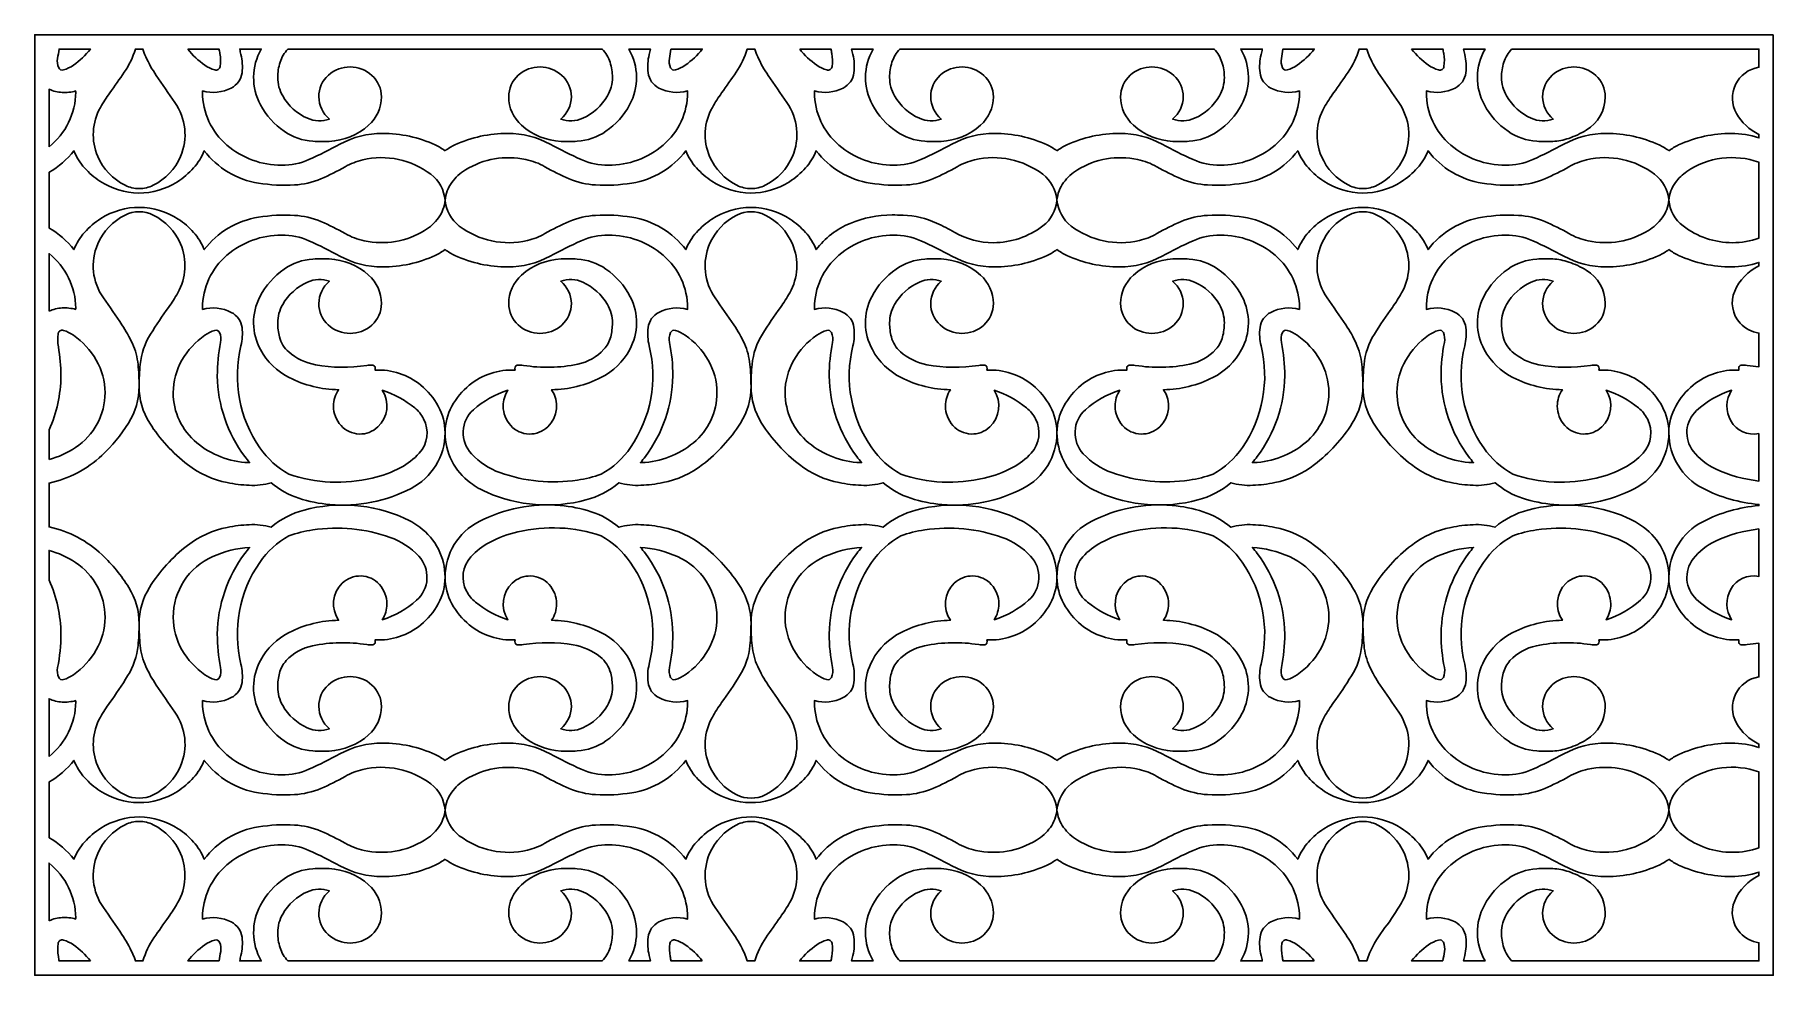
# Model space of a CAD drawing. Header units: centimetres. Extents: x -25.2 to -14.6, y -9 to -3.3.
import ezdxf

# ---------------------------------------------------------------- set-up
doc = ezdxf.new("R2010")
doc.units = ezdxf.units.CM
doc.header["$MEASUREMENT"] = 0
doc.layers.add('layer 1', color=7, linetype='Continuous')

msp = doc.modelspace()

# ---------------------------------------------------------------- linework, layer by layer
at = {"layer": 'layer 1', "color": 250}
for points, knots in [([(-14.61816, -3.2754), (-14.61816, -3.2754), (-14.61816, -9.00021), (-14.61816, -9.00021), (-14.61816, -9.00021), (-14.61816, -9.00021), (-25.19914, -9.00021), (-25.19914, -9.00021), (-25.19914, -9.00021), (-25.19914, -9.00021), (-25.19914, -3.2754), (-25.19914, -3.2754), (-25.19914, -3.2754), (-25.19914, -3.2754), (-14.61816, -3.2754), (-14.61816, -3.2754)], [0, 0, 0, 0, 0.2, 0.2, 0.2, 0.2, 0.4, 0.4, 0.4, 0.4, 0.6, 0.6, 0.6, 0.6, 1, 1, 1, 1]), ([(-25.05114, -3.36283), (-25.05408, -3.38171), (-25.05719, -3.40052), (-25.06046, -3.4193), (-25.06046, -3.4193), (-25.06382, -3.43847), (-25.06144, -3.45825), (-25.05366, -3.47613), (-25.05366, -3.47613), (-25.04876, -3.48738), (-25.03626, -3.49323), (-25.02448, -3.48975), (-25.02448, -3.48975), (-25.00287, -3.48336), (-24.98242, -3.47346), (-24.96398, -3.4605), (-24.96398, -3.4605), (-24.92499, -3.4331), (-24.89015, -3.40019), (-24.86057, -3.36283), (-24.86057, -3.36283), (-24.86057, -3.36283), (-25.05114, -3.36283), (-25.05114, -3.36283), (-25.05114, -3.36283), (-25.05114, -3.36283), (-25.05114, -3.36283), (-25.05114, -3.36283)], [0, 0, 0, 0, 0.125, 0.125, 0.125, 0.125, 0.25, 0.25, 0.25, 0.25, 0.375, 0.375, 0.375, 0.375, 0.5, 0.5, 0.5, 0.5, 0.625, 0.625, 0.625, 0.625, 0.75, 0.75, 0.75, 0.75, 1, 1, 1, 1]), ([(-24.56402, -4.21153), (-24.53431, -4.21153), (-24.50499, -4.20472), (-24.47835, -4.19159), (-24.47835, -4.19159), (-24.40356, -4.15474), (-24.34448, -4.09233), (-24.31182, -4.01562), (-24.31182, -4.01562), (-24.26585, -3.90755), (-24.27881, -3.78349), (-24.34623, -3.68739), (-24.34623, -3.68739), (-24.38444, -3.63287), (-24.42226, -3.57814), (-24.45969, -3.52313), (-24.45969, -3.52313), (-24.48414, -3.48714), (-24.50544, -3.44913), (-24.52337, -3.40948), (-24.52337, -3.40948), (-24.53025, -3.39433), (-24.53613, -3.37875), (-24.54102, -3.36283), (-24.54102, -3.36283), (-24.54102, -3.36283), (-24.58705, -3.36283), (-24.58705, -3.36283), (-24.58705, -3.36283), (-24.60236, -3.41252), (-24.625, -3.45965), (-24.65418, -3.50268), (-24.65418, -3.50268), (-24.68322, -3.54547), (-24.71283, -3.58786), (-24.74304, -3.62981), (-24.74304, -3.62981), (-24.76343, -3.65806), (-24.78227, -3.68739), (-24.79941, -3.71772), (-24.79941, -3.71772), (-24.85108, -3.809), (-24.85732, -3.91909), (-24.81624, -4.01562), (-24.81624, -4.01562), (-24.78355, -4.09233), (-24.72449, -4.15474), (-24.64969, -4.19159), (-24.64969, -4.19159), (-24.62302, -4.20472), (-24.59372, -4.21153), (-24.56402, -4.21153)], [0, 0, 0, 0, 0.07142857, 0.07142857, 0.07142857, 0.07142857, 0.14285714, 0.14285714, 0.14285714, 0.14285714, 0.21428571, 0.21428571, 0.21428571, 0.21428571, 0.28571429, 0.28571429, 0.28571429, 0.28571429, 0.35714286, 0.35714286, 0.35714286, 0.35714286, 0.42857143, 0.42857143, 0.42857143, 0.42857143, 0.5, 0.5, 0.5, 0.5, 0.57142857, 0.57142857, 0.57142857, 0.57142857, 0.64285714, 0.64285714, 0.64285714, 0.64285714, 0.71428571, 0.71428571, 0.71428571, 0.71428571, 0.78571429, 0.78571429, 0.78571429, 0.78571429, 0.85714286, 0.85714286, 0.85714286, 0.85714286, 1, 1, 1, 1]), ([(-24.2675, -3.36283), (-24.23788, -3.40019), (-24.20306, -3.43308), (-24.16407, -3.4605), (-24.16407, -3.4605), (-24.14563, -3.47346), (-24.12517, -3.48336), (-24.10354, -3.48975), (-24.10354, -3.48975), (-24.09634, -3.49189), (-24.08855, -3.49073), (-24.08225, -3.48666), (-24.08225, -3.48666), (-24.07595, -3.48259), (-24.07174, -3.47598), (-24.07072, -3.46854), (-24.07072, -3.46854), (-24.06708, -3.44223), (-24.06767, -3.41552), (-24.07245, -3.38939), (-24.07245, -3.38939), (-24.07405, -3.38057), (-24.07554, -3.3717), (-24.0769, -3.36283), (-24.0769, -3.36283), (-24.0769, -3.36283), (-24.2675, -3.36283), (-24.2675, -3.36283)], [0, 0, 0, 0, 0.125, 0.125, 0.125, 0.125, 0.25, 0.25, 0.25, 0.25, 0.375, 0.375, 0.375, 0.375, 0.5, 0.5, 0.5, 0.5, 0.625, 0.625, 0.625, 0.625, 0.75, 0.75, 0.75, 0.75, 1, 1, 1, 1]), ([(-22.70187, -3.98164), (-22.68327, -3.96782), (-22.66333, -3.956), (-22.64231, -3.94629), (-22.64231, -3.94629), (-22.54147, -3.89975), (-22.43169, -3.87568), (-22.32064, -3.87568), (-22.32064, -3.87568), (-22.23033, -3.87568), (-22.14143, -3.89833), (-22.06215, -3.94154), (-22.06215, -3.94154), (-22.0004, -3.97517), (-21.93744, -4.00647), (-21.87335, -4.0353), (-21.87335, -4.0353), (-21.8211, -4.05822), (-21.76468, -4.07005), (-21.70763, -4.07004), (-21.70763, -4.07004), (-21.58551, -4.07003), (-21.46748, -4.02661), (-21.37455, -3.94742), (-21.37455, -3.94742), (-21.28007, -3.86698), (-21.2257, -3.74927), (-21.22572, -3.62521), (-21.22572, -3.62521), (-21.22575, -3.62394), (-21.22576, -3.62268), (-21.22585, -3.62143), (-21.22585, -3.62143), (-21.22593, -3.62016), (-21.22599, -3.61891), (-21.22606, -3.61767), (-21.22606, -3.61767), (-21.28454, -3.6332), (-21.34677, -3.62675), (-21.40083, -3.59953), (-21.40083, -3.59953), (-21.43644, -3.5816), (-21.46081, -3.54714), (-21.46591, -3.50758), (-21.46591, -3.50758), (-21.47072, -3.47002), (-21.46853, -3.43189), (-21.45944, -3.39511), (-21.45944, -3.39511), (-21.45684, -3.38442), (-21.45444, -3.37367), (-21.45228, -3.36283), (-21.45228, -3.36283), (-21.45228, -3.36283), (-21.58305, -3.36283), (-21.58305, -3.36283), (-21.58305, -3.36283), (-21.52258, -3.46742), (-21.52093, -3.59608), (-21.5786, -3.70223), (-21.5786, -3.70223), (-21.61343, -3.7663), (-21.66278, -3.82138), (-21.72272, -3.86295), (-21.72272, -3.86295), (-21.77447, -3.89887), (-21.83511, -3.91995), (-21.89797, -3.92391), (-21.89797, -3.92391), (-21.93069, -3.92596), (-21.96346, -3.92615), (-21.99622, -3.92446), (-21.99622, -3.92446), (-22.085, -3.91987), (-22.16964, -3.88526), (-22.23627, -3.8264), (-22.23627, -3.8264), (-22.286, -3.78245), (-22.31452, -3.7192), (-22.31452, -3.6528), (-22.31452, -3.6528), (-22.31452, -3.60289), (-22.29332, -3.5553), (-22.25622, -3.5219), (-22.25622, -3.5219), (-22.18086, -3.45396), (-22.06614, -3.45428), (-21.99099, -3.52248), (-21.99099, -3.52248), (-21.95427, -3.55583), (-21.93328, -3.60319), (-21.93328, -3.6528), (-21.93328, -3.6528), (-21.93416, -3.70539), (-21.95774, -3.75508), (-21.99796, -3.78896), (-21.99796, -3.78896), (-21.95437, -3.80465), (-21.90639, -3.80275), (-21.86416, -3.78356), (-21.86416, -3.78356), (-21.80112, -3.75497), (-21.74853, -3.70749), (-21.71364, -3.64769), (-21.71364, -3.64769), (-21.69372, -3.61349), (-21.68321, -3.57465), (-21.68321, -3.53508), (-21.68321, -3.53508), (-21.68321, -3.50385), (-21.68807, -3.47279), (-21.69761, -3.44304), (-21.69761, -3.44304), (-21.70724, -3.41312), (-21.72341, -3.38574), (-21.74497, -3.36283), (-21.74497, -3.36283), (-21.74497, -3.36283), (-23.65878, -3.36283), (-23.65878, -3.36283), (-23.65878, -3.36283), (-23.68033, -3.38574), (-23.69651, -3.41312), (-23.70613, -3.44304), (-23.70613, -3.44304), (-23.71569, -3.47279), (-23.72058, -3.50382), (-23.72058, -3.53508), (-23.72058, -3.53508), (-23.72058, -3.57465), (-23.71005, -3.61349), (-23.69011, -3.64769), (-23.69011, -3.64769), (-23.65521, -3.70749), (-23.60267, -3.75497), (-23.53959, -3.78356), (-23.53959, -3.78356), (-23.49737, -3.80271), (-23.44937, -3.80468), (-23.40576, -3.78896), (-23.40576, -3.78896), (-23.44601, -3.7551), (-23.46961, -3.7054), (-23.47047, -3.6528), (-23.47047, -3.6528), (-23.47047, -3.60289), (-23.44925, -3.5553), (-23.41217, -3.5219), (-23.41217, -3.5219), (-23.33677, -3.45396), (-23.22203, -3.45428), (-23.14688, -3.52248), (-23.14688, -3.52248), (-23.11018, -3.55583), (-23.08923, -3.60319), (-23.08921, -3.6528), (-23.08921, -3.6528), (-23.0892, -3.7192), (-23.11773, -3.78241), (-23.16745, -3.8264), (-23.16745, -3.8264), (-23.23409, -3.88526), (-23.31872, -3.91986), (-23.40754, -3.92446), (-23.40754, -3.92446), (-23.44024, -3.92615), (-23.47304, -3.92596), (-23.50574, -3.92391), (-23.50574, -3.92391), (-23.56863, -3.91995), (-23.62926, -3.89887), (-23.681, -3.86295), (-23.681, -3.86295), (-23.74082, -3.82146), (-23.79009, -3.76654), (-23.82492, -3.70267), (-23.82492, -3.70267), (-23.88285, -3.59646), (-23.88119, -3.4676), (-23.82068, -3.36283), (-23.82068, -3.36283), (-23.82068, -3.36283), (-23.95152, -3.36283), (-23.95152, -3.36283), (-23.95152, -3.36283), (-23.94932, -3.37367), (-23.94692, -3.38442), (-23.94427, -3.39511), (-23.94427, -3.39511), (-23.9352, -3.43189), (-23.93302, -3.47002), (-23.93784, -3.50758), (-23.93784, -3.50758), (-23.94292, -3.54714), (-23.96732, -3.5816), (-24.00294, -3.59953), (-24.00294, -3.59953), (-24.057, -3.62675), (-24.11922, -3.6332), (-24.17772, -3.61767), (-24.17772, -3.61767), (-24.17778, -3.61891), (-24.17784, -3.62016), (-24.1779, -3.62143), (-24.1779, -3.62143), (-24.17798, -3.62268), (-24.17803, -3.62394), (-24.17806, -3.62521), (-24.17806, -3.62521), (-24.17804, -3.74927), (-24.12371, -3.86701), (-24.02921, -3.94742), (-24.02921, -3.94742), (-23.93625, -4.02661), (-23.81822, -4.07006), (-23.69613, -4.07004), (-23.69613, -4.07004), (-23.63907, -4.07004), (-23.58267, -4.05822), (-23.53041, -4.0353), (-23.53041, -4.0353), (-23.46633, -4.00647), (-23.40335, -3.97517), (-23.34163, -3.94154), (-23.34163, -3.94154), (-23.26235, -3.89833), (-23.17346, -3.87568), (-23.08313, -3.87568), (-23.08313, -3.87568), (-22.97208, -3.87568), (-22.86228, -3.89977), (-22.76142, -3.94629), (-22.76142, -3.94629), (-22.74043, -3.95601), (-22.72045, -3.96782), (-22.70187, -3.98164)], [0, 0, 0, 0, 0.01666667, 0.01666667, 0.01666667, 0.01666667, 0.03333333, 0.03333333, 0.03333333, 0.03333333, 0.05, 0.05, 0.05, 0.05, 0.06666667, 0.06666667, 0.06666667, 0.06666667, 0.08333333, 0.08333333, 0.08333333, 0.08333333, 0.1, 0.1, 0.1, 0.1, 0.11666667, 0.11666667, 0.11666667, 0.11666667, 0.13333333, 0.13333333, 0.13333333, 0.13333333, 0.15, 0.15, 0.15, 0.15, 0.16666667, 0.16666667, 0.16666667, 0.16666667, 0.18333333, 0.18333333, 0.18333333, 0.18333333, 0.2, 0.2, 0.2, 0.2, 0.21666667, 0.21666667, 0.21666667, 0.21666667, 0.23333333, 0.23333333, 0.23333333, 0.23333333, 0.25, 0.25, 0.25, 0.25, 0.26666667, 0.26666667, 0.26666667, 0.26666667, 0.28333333, 0.28333333, 0.28333333, 0.28333333, 0.3, 0.3, 0.3, 0.3, 0.31666667, 0.31666667, 0.31666667, 0.31666667, 0.33333333, 0.33333333, 0.33333333, 0.33333333, 0.35, 0.35, 0.35, 0.35, 0.36666667, 0.36666667, 0.36666667, 0.36666667, 0.38333333, 0.38333333, 0.38333333, 0.38333333, 0.4, 0.4, 0.4, 0.4, 0.41666667, 0.41666667, 0.41666667, 0.41666667, 0.43333333, 0.43333333, 0.43333333, 0.43333333, 0.45, 0.45, 0.45, 0.45, 0.46666667, 0.46666667, 0.46666667, 0.46666667, 0.48333333, 0.48333333, 0.48333333, 0.48333333, 0.5, 0.5, 0.5, 0.5, 0.51666667, 0.51666667, 0.51666667, 0.51666667, 0.53333333, 0.53333333, 0.53333333, 0.53333333, 0.55, 0.55, 0.55, 0.55, 0.56666667, 0.56666667, 0.56666667, 0.56666667, 0.58333333, 0.58333333, 0.58333333, 0.58333333, 0.6, 0.6, 0.6, 0.6, 0.61666667, 0.61666667, 0.61666667, 0.61666667, 0.63333333, 0.63333333, 0.63333333, 0.63333333, 0.65, 0.65, 0.65, 0.65, 0.66666667, 0.66666667, 0.66666667, 0.66666667, 0.68333333, 0.68333333, 0.68333333, 0.68333333, 0.7, 0.7, 0.7, 0.7, 0.71666667, 0.71666667, 0.71666667, 0.71666667, 0.73333333, 0.73333333, 0.73333333, 0.73333333, 0.75, 0.75, 0.75, 0.75, 0.76666667, 0.76666667, 0.76666667, 0.76666667, 0.78333333, 0.78333333, 0.78333333, 0.78333333, 0.8, 0.8, 0.8, 0.8, 0.81666667, 0.81666667, 0.81666667, 0.81666667, 0.83333333, 0.83333333, 0.83333333, 0.83333333, 0.85, 0.85, 0.85, 0.85, 0.86666667, 0.86666667, 0.86666667, 0.86666667, 0.88333333, 0.88333333, 0.88333333, 0.88333333, 0.9, 0.9, 0.9, 0.9, 0.91666667, 0.91666667, 0.91666667, 0.91666667, 0.93333333, 0.93333333, 0.93333333, 0.93333333, 0.95, 0.95, 0.95, 0.95, 0.96666667, 0.96666667, 0.96666667, 0.96666667, 1, 1, 1, 1]), ([(-21.32688, -3.36283), (-21.32974, -3.38172), (-21.33281, -3.40052), (-21.33611, -3.4193), (-21.33611, -3.4193), (-21.33949, -3.43847), (-21.33715, -3.45825), (-21.32939, -3.47613), (-21.32939, -3.47613), (-21.32448, -3.48738), (-21.31198, -3.49323), (-21.30021, -3.48975), (-21.30021, -3.48975), (-21.27858, -3.48336), (-21.25816, -3.47346), (-21.23972, -3.4605), (-21.23972, -3.4605), (-21.20071, -3.4331), (-21.16586, -3.40019), (-21.13627, -3.36283), (-21.13627, -3.36283), (-21.13627, -3.36283), (-21.32688, -3.36283), (-21.32688, -3.36283)], [0, 0, 0, 0, 0.14285714, 0.14285714, 0.14285714, 0.14285714, 0.28571429, 0.28571429, 0.28571429, 0.28571429, 0.42857143, 0.42857143, 0.42857143, 0.42857143, 0.57142857, 0.57142857, 0.57142857, 0.57142857, 0.71428571, 0.71428571, 0.71428571, 0.71428571, 1, 1, 1, 1]), ([(-20.83972, -4.21153), (-20.81001, -4.21153), (-20.7807, -4.20472), (-20.75403, -4.19159), (-20.75403, -4.19159), (-20.67926, -4.15474), (-20.62017, -4.09233), (-20.58753, -4.01562), (-20.58753, -4.01562), (-20.54156, -3.90755), (-20.55454, -3.78354), (-20.62195, -3.68739), (-20.62195, -3.68739), (-20.66017, -3.63287), (-20.69797, -3.57814), (-20.73541, -3.52313), (-20.73541, -3.52313), (-20.75987, -3.48714), (-20.78118, -3.44913), (-20.7991, -3.40948), (-20.7991, -3.40948), (-20.80596, -3.39433), (-20.81185, -3.37875), (-20.81673, -3.36283), (-20.81673, -3.36283), (-20.81673, -3.36283), (-20.86275, -3.36283), (-20.86275, -3.36283), (-20.86275, -3.36283), (-20.87801, -3.41254), (-20.90061, -3.45971), (-20.92984, -3.50271), (-20.92984, -3.50271), (-20.9589, -3.5455), (-20.98854, -3.58786), (-21.01877, -3.62981), (-21.01877, -3.62981), (-21.03915, -3.65807), (-21.05798, -3.68739), (-21.07515, -3.71769), (-21.07515, -3.71769), (-21.12684, -3.809), (-21.1331, -3.91909), (-21.09197, -4.01562), (-21.09197, -4.01562), (-21.05928, -4.09233), (-21.00019, -4.15474), (-20.92539, -4.19159), (-20.92539, -4.19159), (-20.89873, -4.20472), (-20.86944, -4.21153), (-20.83972, -4.21153)], [0, 0, 0, 0, 0.07142857, 0.07142857, 0.07142857, 0.07142857, 0.14285714, 0.14285714, 0.14285714, 0.14285714, 0.21428571, 0.21428571, 0.21428571, 0.21428571, 0.28571429, 0.28571429, 0.28571429, 0.28571429, 0.35714286, 0.35714286, 0.35714286, 0.35714286, 0.42857143, 0.42857143, 0.42857143, 0.42857143, 0.5, 0.5, 0.5, 0.5, 0.57142857, 0.57142857, 0.57142857, 0.57142857, 0.64285714, 0.64285714, 0.64285714, 0.64285714, 0.71428571, 0.71428571, 0.71428571, 0.71428571, 0.78571429, 0.78571429, 0.78571429, 0.78571429, 0.85714286, 0.85714286, 0.85714286, 0.85714286, 1, 1, 1, 1]), ([(-20.54317, -3.36283), (-20.51359, -3.40021), (-20.47878, -3.43311), (-20.43979, -3.4605), (-20.43979, -3.4605), (-20.42134, -3.47346), (-20.40089, -3.48336), (-20.37926, -3.48975), (-20.37926, -3.48975), (-20.37207, -3.49189), (-20.36427, -3.49073), (-20.35794, -3.48666), (-20.35794, -3.48666), (-20.35164, -3.48259), (-20.34742, -3.47598), (-20.34642, -3.46854), (-20.34642, -3.46854), (-20.34281, -3.44223), (-20.3434, -3.41552), (-20.34817, -3.38939), (-20.34817, -3.38939), (-20.34975, -3.38056), (-20.35123, -3.3717), (-20.35261, -3.36283), (-20.35261, -3.36283), (-20.35261, -3.36283), (-20.54317, -3.36283), (-20.54317, -3.36283)], [0, 0, 0, 0, 0.125, 0.125, 0.125, 0.125, 0.25, 0.25, 0.25, 0.25, 0.375, 0.375, 0.375, 0.375, 0.5, 0.5, 0.5, 0.5, 0.625, 0.625, 0.625, 0.625, 0.75, 0.75, 0.75, 0.75, 1, 1, 1, 1]), ([(-18.97758, -3.98164), (-18.95899, -3.96782), (-18.93904, -3.95599), (-18.91797, -3.94629), (-18.91797, -3.94629), (-18.81718, -3.89975), (-18.70742, -3.87568), (-18.59635, -3.87568), (-18.59635, -3.87568), (-18.50606, -3.87568), (-18.41713, -3.89833), (-18.33785, -3.94154), (-18.33785, -3.94154), (-18.27612, -3.97517), (-18.21317, -4.00647), (-18.14906, -4.0353), (-18.14906, -4.0353), (-18.09683, -4.05822), (-18.0404, -4.07005), (-17.98334, -4.07004), (-17.98334, -4.07004), (-17.86124, -4.07003), (-17.74319, -4.02661), (-17.65025, -3.94742), (-17.65025, -3.94742), (-17.55582, -3.86698), (-17.50142, -3.74927), (-17.50142, -3.62521), (-17.50142, -3.62521), (-17.50144, -3.62394), (-17.50149, -3.62268), (-17.50156, -3.62143), (-17.50156, -3.62143), (-17.50164, -3.62016), (-17.50169, -3.61891), (-17.50172, -3.61767), (-17.50172, -3.61767), (-17.56024, -3.6332), (-17.62245, -3.62675), (-17.67653, -3.59953), (-17.67653, -3.59953), (-17.71215, -3.5816), (-17.73652, -3.54714), (-17.74163, -3.50758), (-17.74163, -3.50758), (-17.74644, -3.47002), (-17.74427, -3.43189), (-17.73518, -3.39511), (-17.73518, -3.39511), (-17.73256, -3.38442), (-17.73017, -3.37367), (-17.72798, -3.36283), (-17.72798, -3.36283), (-17.72798, -3.36283), (-17.85876, -3.36283), (-17.85876, -3.36283), (-17.85876, -3.36283), (-17.79823, -3.46758), (-17.79665, -3.59639), (-17.85453, -3.70264), (-17.85453, -3.70264), (-17.88936, -3.76654), (-17.93865, -3.82146), (-17.99842, -3.86295), (-17.99842, -3.86295), (-18.05017, -3.89887), (-18.1108, -3.91995), (-18.17371, -3.92391), (-18.17371, -3.92391), (-18.2064, -3.92596), (-18.23919, -3.92615), (-18.27196, -3.92446), (-18.27196, -3.92446), (-18.36071, -3.91987), (-18.44536, -3.88526), (-18.51198, -3.8264), (-18.51198, -3.8264), (-18.56173, -3.78245), (-18.59022, -3.7192), (-18.59022, -3.6528), (-18.59022, -3.6528), (-18.59025, -3.60289), (-18.56904, -3.5553), (-18.53195, -3.5219), (-18.53195, -3.5219), (-18.45659, -3.45398), (-18.34185, -3.4543), (-18.2667, -3.52247), (-18.2667, -3.52247), (-18.22994, -3.55583), (-18.20899, -3.60319), (-18.20899, -3.6528), (-18.20899, -3.6528), (-18.20983, -3.70539), (-18.23345, -3.75504), (-18.27367, -3.78896), (-18.27367, -3.78896), (-18.23005, -3.80465), (-18.18207, -3.80275), (-18.13985, -3.78356), (-18.13985, -3.78356), (-18.07683, -3.75497), (-18.02423, -3.70749), (-17.98937, -3.64769), (-17.98937, -3.64769), (-17.96941, -3.61349), (-17.95892, -3.57465), (-17.95892, -3.53508), (-17.95892, -3.53508), (-17.95892, -3.50382), (-17.96378, -3.47279), (-17.97333, -3.44304), (-17.97333, -3.44304), (-17.98295, -3.41312), (-17.99914, -3.38574), (-18.0207, -3.36283), (-18.0207, -3.36283), (-18.0207, -3.36283), (-19.93447, -3.36283), (-19.93447, -3.36283), (-19.93447, -3.36283), (-19.95606, -3.38574), (-19.97224, -3.41312), (-19.98187, -3.44304), (-19.98187, -3.44304), (-19.9914, -3.47279), (-19.99627, -3.50382), (-19.99627, -3.53508), (-19.99627, -3.53508), (-19.99627, -3.57465), (-19.98576, -3.61349), (-19.9658, -3.64769), (-19.9658, -3.64769), (-19.93091, -3.70746), (-19.87834, -3.75497), (-19.81532, -3.78356), (-19.81532, -3.78356), (-19.77309, -3.80275), (-19.7251, -3.80468), (-19.68152, -3.78896), (-19.68152, -3.78896), (-19.72171, -3.75508), (-19.74531, -3.70539), (-19.74618, -3.6528), (-19.74618, -3.6528), (-19.74619, -3.60289), (-19.72496, -3.5553), (-19.6879, -3.52188), (-19.6879, -3.52188), (-19.61251, -3.45395), (-19.49775, -3.45428), (-19.42258, -3.52248), (-19.42258, -3.52248), (-19.3859, -3.55584), (-19.36495, -3.60319), (-19.36493, -3.6528), (-19.36493, -3.6528), (-19.36493, -3.7192), (-19.39345, -3.78241), (-19.44318, -3.8264), (-19.44318, -3.8264), (-19.5098, -3.88526), (-19.59446, -3.91986), (-19.68323, -3.92446), (-19.68323, -3.92446), (-19.716, -3.92615), (-19.74877, -3.92596), (-19.78149, -3.92391), (-19.78149, -3.92391), (-19.84436, -3.91995), (-19.90499, -3.89887), (-19.95672, -3.86295), (-19.95672, -3.86295), (-20.01657, -3.82146), (-20.06583, -3.76654), (-20.10066, -3.70262), (-20.10066, -3.70262), (-20.1586, -3.59641), (-20.15694, -3.4676), (-20.09642, -3.36283), (-20.09642, -3.36283), (-20.09642, -3.36283), (-20.22719, -3.36283), (-20.22719, -3.36283), (-20.22719, -3.36283), (-20.22505, -3.37367), (-20.22264, -3.38442), (-20.22001, -3.39511), (-20.22001, -3.39511), (-20.2109, -3.43189), (-20.20873, -3.47002), (-20.21356, -3.50758), (-20.21356, -3.50758), (-20.21861, -3.54714), (-20.24304, -3.5816), (-20.27865, -3.59953), (-20.27865, -3.59953), (-20.3327, -3.62677), (-20.39491, -3.6332), (-20.4534, -3.61767), (-20.4534, -3.61767), (-20.45348, -3.61891), (-20.45355, -3.62016), (-20.45362, -3.62143), (-20.45362, -3.62143), (-20.4537, -3.62268), (-20.45375, -3.62394), (-20.45375, -3.62521), (-20.45375, -3.62521), (-20.45375, -3.74927), (-20.39942, -3.86702), (-20.30494, -3.94742), (-20.30494, -3.94742), (-20.21198, -4.02661), (-20.09392, -4.07006), (-19.97182, -4.07004), (-19.97182, -4.07004), (-19.91477, -4.07004), (-19.85836, -4.05822), (-19.80613, -4.0353), (-19.80613, -4.0353), (-19.74205, -4.00647), (-19.67906, -3.9752), (-19.61737, -3.94156), (-19.61737, -3.94156), (-19.53805, -3.89833), (-19.44914, -3.87568), (-19.35883, -3.87568), (-19.35883, -3.87568), (-19.24775, -3.87568), (-19.13797, -3.89977), (-19.03714, -3.94629), (-19.03714, -3.94629), (-19.01611, -3.95601), (-18.99616, -3.96782), (-18.97758, -3.98164)], [0, 0, 0, 0, 0.01666667, 0.01666667, 0.01666667, 0.01666667, 0.03333333, 0.03333333, 0.03333333, 0.03333333, 0.05, 0.05, 0.05, 0.05, 0.06666667, 0.06666667, 0.06666667, 0.06666667, 0.08333333, 0.08333333, 0.08333333, 0.08333333, 0.1, 0.1, 0.1, 0.1, 0.11666667, 0.11666667, 0.11666667, 0.11666667, 0.13333333, 0.13333333, 0.13333333, 0.13333333, 0.15, 0.15, 0.15, 0.15, 0.16666667, 0.16666667, 0.16666667, 0.16666667, 0.18333333, 0.18333333, 0.18333333, 0.18333333, 0.2, 0.2, 0.2, 0.2, 0.21666667, 0.21666667, 0.21666667, 0.21666667, 0.23333333, 0.23333333, 0.23333333, 0.23333333, 0.25, 0.25, 0.25, 0.25, 0.26666667, 0.26666667, 0.26666667, 0.26666667, 0.28333333, 0.28333333, 0.28333333, 0.28333333, 0.3, 0.3, 0.3, 0.3, 0.31666667, 0.31666667, 0.31666667, 0.31666667, 0.33333333, 0.33333333, 0.33333333, 0.33333333, 0.35, 0.35, 0.35, 0.35, 0.36666667, 0.36666667, 0.36666667, 0.36666667, 0.38333333, 0.38333333, 0.38333333, 0.38333333, 0.4, 0.4, 0.4, 0.4, 0.41666667, 0.41666667, 0.41666667, 0.41666667, 0.43333333, 0.43333333, 0.43333333, 0.43333333, 0.45, 0.45, 0.45, 0.45, 0.46666667, 0.46666667, 0.46666667, 0.46666667, 0.48333333, 0.48333333, 0.48333333, 0.48333333, 0.5, 0.5, 0.5, 0.5, 0.51666667, 0.51666667, 0.51666667, 0.51666667, 0.53333333, 0.53333333, 0.53333333, 0.53333333, 0.55, 0.55, 0.55, 0.55, 0.56666667, 0.56666667, 0.56666667, 0.56666667, 0.58333333, 0.58333333, 0.58333333, 0.58333333, 0.6, 0.6, 0.6, 0.6, 0.61666667, 0.61666667, 0.61666667, 0.61666667, 0.63333333, 0.63333333, 0.63333333, 0.63333333, 0.65, 0.65, 0.65, 0.65, 0.66666667, 0.66666667, 0.66666667, 0.66666667, 0.68333333, 0.68333333, 0.68333333, 0.68333333, 0.7, 0.7, 0.7, 0.7, 0.71666667, 0.71666667, 0.71666667, 0.71666667, 0.73333333, 0.73333333, 0.73333333, 0.73333333, 0.75, 0.75, 0.75, 0.75, 0.76666667, 0.76666667, 0.76666667, 0.76666667, 0.78333333, 0.78333333, 0.78333333, 0.78333333, 0.8, 0.8, 0.8, 0.8, 0.81666667, 0.81666667, 0.81666667, 0.81666667, 0.83333333, 0.83333333, 0.83333333, 0.83333333, 0.85, 0.85, 0.85, 0.85, 0.86666667, 0.86666667, 0.86666667, 0.86666667, 0.88333333, 0.88333333, 0.88333333, 0.88333333, 0.9, 0.9, 0.9, 0.9, 0.91666667, 0.91666667, 0.91666667, 0.91666667, 0.93333333, 0.93333333, 0.93333333, 0.93333333, 0.95, 0.95, 0.95, 0.95, 0.96666667, 0.96666667, 0.96666667, 0.96666667, 1, 1, 1, 1]), ([(-17.60257, -3.36283), (-17.60547, -3.38171), (-17.60855, -3.40052), (-17.61184, -3.4193), (-17.61184, -3.4193), (-17.61522, -3.43847), (-17.61287, -3.45825), (-17.60509, -3.47613), (-17.60509, -3.47613), (-17.60021, -3.48739), (-17.5877, -3.49323), (-17.57592, -3.48975), (-17.57592, -3.48975), (-17.5543, -3.48336), (-17.53385, -3.47346), (-17.51539, -3.4605), (-17.51539, -3.4605), (-17.47641, -3.43311), (-17.44158, -3.40021), (-17.41201, -3.36283), (-17.41201, -3.36283), (-17.41201, -3.36283), (-17.60257, -3.36283), (-17.60257, -3.36283), (-17.60257, -3.36283), (-17.60257, -3.36283), (-17.60257, -3.36283), (-17.60257, -3.36283)], [0, 0, 0, 0, 0.125, 0.125, 0.125, 0.125, 0.25, 0.25, 0.25, 0.25, 0.375, 0.375, 0.375, 0.375, 0.5, 0.5, 0.5, 0.5, 0.625, 0.625, 0.625, 0.625, 0.75, 0.75, 0.75, 0.75, 1, 1, 1, 1]), ([(-17.11544, -4.21153), (-17.08574, -4.21153), (-17.05642, -4.20473), (-17.02977, -4.19159), (-17.02977, -4.19159), (-16.95497, -4.15474), (-16.89588, -4.09233), (-16.86323, -4.01562), (-16.86323, -4.01562), (-16.81727, -3.90755), (-16.83024, -3.78354), (-16.89767, -3.68739), (-16.89767, -3.68739), (-16.93586, -3.63287), (-16.97366, -3.57814), (-17.01114, -3.52313), (-17.01114, -3.52313), (-17.03557, -3.48716), (-17.05691, -3.44913), (-17.07483, -3.40948), (-17.07483, -3.40948), (-17.08165, -3.39432), (-17.08755, -3.37875), (-17.09244, -3.36283), (-17.09244, -3.36283), (-17.09244, -3.36283), (-17.13846, -3.36283), (-17.13846, -3.36283), (-17.13846, -3.36283), (-17.15385, -3.41248), (-17.17646, -3.45964), (-17.20562, -3.50266), (-17.20562, -3.50266), (-17.23465, -3.54547), (-17.26426, -3.58787), (-17.2945, -3.62981), (-17.2945, -3.62981), (-17.31491, -3.65807), (-17.33372, -3.68745), (-17.35088, -3.71774), (-17.35088, -3.71774), (-17.40255, -3.80905), (-17.40876, -3.91912), (-17.36768, -4.01562), (-17.36768, -4.01562), (-17.33498, -4.09233), (-17.27594, -4.15477), (-17.20112, -4.19159), (-17.20112, -4.19159), (-17.17447, -4.20472), (-17.14517, -4.21153), (-17.11544, -4.21153)], [0, 0, 0, 0, 0.07142857, 0.07142857, 0.07142857, 0.07142857, 0.14285714, 0.14285714, 0.14285714, 0.14285714, 0.21428571, 0.21428571, 0.21428571, 0.21428571, 0.28571429, 0.28571429, 0.28571429, 0.28571429, 0.35714286, 0.35714286, 0.35714286, 0.35714286, 0.42857143, 0.42857143, 0.42857143, 0.42857143, 0.5, 0.5, 0.5, 0.5, 0.57142857, 0.57142857, 0.57142857, 0.57142857, 0.64285714, 0.64285714, 0.64285714, 0.64285714, 0.71428571, 0.71428571, 0.71428571, 0.71428571, 0.78571429, 0.78571429, 0.78571429, 0.78571429, 0.85714286, 0.85714286, 0.85714286, 0.85714286, 1, 1, 1, 1]), ([(-16.81886, -3.36283), (-16.78931, -3.40021), (-16.75449, -3.43311), (-16.71552, -3.4605), (-16.71552, -3.4605), (-16.69704, -3.47346), (-16.67661, -3.48336), (-16.65498, -3.48975), (-16.65498, -3.48975), (-16.64776, -3.49189), (-16.63998, -3.49073), (-16.63366, -3.48666), (-16.63366, -3.48666), (-16.62736, -3.48259), (-16.62318, -3.47598), (-16.62213, -3.46854), (-16.62213, -3.46854), (-16.61852, -3.44223), (-16.61909, -3.41552), (-16.62388, -3.38939), (-16.62388, -3.38939), (-16.62549, -3.38056), (-16.62697, -3.3717), (-16.62831, -3.36283), (-16.62831, -3.36283), (-16.62831, -3.36283), (-16.81886, -3.36283), (-16.81886, -3.36283)], [0, 0, 0, 0, 0.125, 0.125, 0.125, 0.125, 0.25, 0.25, 0.25, 0.25, 0.375, 0.375, 0.375, 0.375, 0.5, 0.5, 0.5, 0.5, 0.625, 0.625, 0.625, 0.625, 0.75, 0.75, 0.75, 0.75, 1, 1, 1, 1]), ([(-15.25328, -3.98164), (-15.23468, -3.96782), (-15.21474, -3.956), (-15.19373, -3.94629), (-15.19373, -3.94629), (-15.0929, -3.89975), (-14.98311, -3.87568), (-14.87205, -3.87568), (-14.87205, -3.87568), (-14.81548, -3.8761), (-14.7593, -3.88543), (-14.70562, -3.90327), (-14.70562, -3.90327), (-14.70562, -3.90327), (-14.70562, -3.88191), (-14.70562, -3.88191), (-14.70562, -3.88191), (-14.76304, -3.85426), (-14.81069, -3.80972), (-14.8421, -3.75425), (-14.8421, -3.75425), (-14.8729, -3.70008), (-14.87506, -3.63423), (-14.8479, -3.57816), (-14.8479, -3.57816), (-14.82075, -3.52205), (-14.7672, -3.48284), (-14.70562, -3.47342), (-14.70562, -3.47342), (-14.70562, -3.47342), (-14.70562, -3.36283), (-14.70562, -3.36283), (-14.70562, -3.36283), (-14.70562, -3.36283), (-16.21019, -3.36283), (-16.21019, -3.36283), (-16.21019, -3.36283), (-16.23173, -3.38574), (-16.24795, -3.41312), (-16.25754, -3.44304), (-16.25754, -3.44304), (-16.26712, -3.47279), (-16.27198, -3.50382), (-16.27198, -3.53508), (-16.27198, -3.53508), (-16.27198, -3.57465), (-16.26147, -3.61349), (-16.24153, -3.64769), (-16.24153, -3.64769), (-16.20664, -3.70749), (-16.15406, -3.75497), (-16.091, -3.78356), (-16.091, -3.78356), (-16.04879, -3.80271), (-16.0008, -3.80468), (-15.95718, -3.78896), (-15.95718, -3.78896), (-15.99742, -3.75509), (-16.02102, -3.7054), (-16.0219, -3.6528), (-16.0219, -3.6528), (-16.0219, -3.60289), (-16.00066, -3.5553), (-15.96361, -3.52188), (-15.96361, -3.52188), (-15.8882, -3.45396), (-15.77346, -3.45428), (-15.6983, -3.52248), (-15.6983, -3.52248), (-15.6616, -3.55583), (-15.64063, -3.60319), (-15.64063, -3.6528), (-15.64063, -3.6528), (-15.64062, -3.73606), (-15.68435, -3.81326), (-15.75576, -3.85605), (-15.75576, -3.85605), (-15.78965, -3.87636), (-15.8256, -3.89307), (-15.86295, -3.90588), (-15.86295, -3.90588), (-15.89393, -3.91653), (-15.92624, -3.92277), (-15.95898, -3.92446), (-15.95898, -3.92446), (-15.99167, -3.92615), (-16.02448, -3.92596), (-16.05717, -3.92391), (-16.05717, -3.92391), (-16.12006, -3.91995), (-16.18069, -3.89887), (-16.23245, -3.86295), (-16.23245, -3.86295), (-16.29226, -3.82146), (-16.34153, -3.76654), (-16.37635, -3.70264), (-16.37635, -3.70264), (-16.43428, -3.59642), (-16.43263, -3.4676), (-16.37213, -3.36283), (-16.37213, -3.36283), (-16.37213, -3.36283), (-16.50291, -3.36283), (-16.50291, -3.36283), (-16.50291, -3.36283), (-16.50072, -3.37367), (-16.49833, -3.38442), (-16.49569, -3.39511), (-16.49569, -3.39511), (-16.48663, -3.43189), (-16.48444, -3.47002), (-16.48927, -3.50758), (-16.48927, -3.50758), (-16.49433, -3.54714), (-16.51875, -3.5816), (-16.55435, -3.59953), (-16.55435, -3.59953), (-16.60843, -3.62675), (-16.67063, -3.6332), (-16.72915, -3.61767), (-16.72915, -3.61767), (-16.72919, -3.61891), (-16.72925, -3.62016), (-16.72932, -3.62143), (-16.72932, -3.62143), (-16.72938, -3.62268), (-16.72944, -3.62394), (-16.72947, -3.62521), (-16.72947, -3.62521), (-16.72944, -3.74927), (-16.67508, -3.86701), (-16.58065, -3.94742), (-16.58065, -3.94742), (-16.48767, -4.02661), (-16.36964, -4.07006), (-16.24755, -4.07004), (-16.24755, -4.07004), (-16.19048, -4.07004), (-16.13408, -4.05822), (-16.08183, -4.0353), (-16.08183, -4.0353), (-16.01774, -4.00647), (-15.95478, -3.9752), (-15.89308, -3.94156), (-15.89308, -3.94156), (-15.81379, -3.89833), (-15.72485, -3.87568), (-15.63453, -3.87568), (-15.63453, -3.87568), (-15.52346, -3.87568), (-15.41367, -3.89977), (-15.31282, -3.94631), (-15.31282, -3.94631), (-15.2918, -3.95602), (-15.27185, -3.96784), (-15.25328, -3.98164)], [0, 0, 0, 0, 0.025, 0.025, 0.025, 0.025, 0.05, 0.05, 0.05, 0.05, 0.075, 0.075, 0.075, 0.075, 0.1, 0.1, 0.1, 0.1, 0.125, 0.125, 0.125, 0.125, 0.15, 0.15, 0.15, 0.15, 0.175, 0.175, 0.175, 0.175, 0.2, 0.2, 0.2, 0.2, 0.225, 0.225, 0.225, 0.225, 0.25, 0.25, 0.25, 0.25, 0.275, 0.275, 0.275, 0.275, 0.3, 0.3, 0.3, 0.3, 0.325, 0.325, 0.325, 0.325, 0.35, 0.35, 0.35, 0.35, 0.375, 0.375, 0.375, 0.375, 0.4, 0.4, 0.4, 0.4, 0.425, 0.425, 0.425, 0.425, 0.45, 0.45, 0.45, 0.45, 0.475, 0.475, 0.475, 0.475, 0.5, 0.5, 0.5, 0.5, 0.525, 0.525, 0.525, 0.525, 0.55, 0.55, 0.55, 0.55, 0.575, 0.575, 0.575, 0.575, 0.6, 0.6, 0.6, 0.6, 0.625, 0.625, 0.625, 0.625, 0.65, 0.65, 0.65, 0.65, 0.675, 0.675, 0.675, 0.675, 0.7, 0.7, 0.7, 0.7, 0.725, 0.725, 0.725, 0.725, 0.75, 0.75, 0.75, 0.75, 0.775, 0.775, 0.775, 0.775, 0.8, 0.8, 0.8, 0.8, 0.825, 0.825, 0.825, 0.825, 0.85, 0.85, 0.85, 0.85, 0.875, 0.875, 0.875, 0.875, 0.9, 0.9, 0.9, 0.9, 0.925, 0.925, 0.925, 0.925, 0.95, 0.95, 0.95, 0.95, 1, 1, 1, 1]), ([(-25.11168, -3.95759), (-25.06234, -3.91708), (-25.0221, -3.86664), (-24.99355, -3.80952), (-24.99355, -3.80952), (-24.96491, -3.75229), (-24.95, -3.68921), (-24.95, -3.62521), (-24.95, -3.62521), (-24.95002, -3.62394), (-24.95006, -3.62268), (-24.95017, -3.62143), (-24.95017, -3.62143), (-24.95022, -3.62016), (-24.95028, -3.61891), (-24.95031, -3.61767), (-24.95031, -3.61767), (-24.97691, -3.62475), (-25.00447, -3.62772), (-25.032, -3.62642), (-25.032, -3.62642), (-25.05959, -3.62514), (-25.08668, -3.61841), (-25.11168, -3.60661), (-25.11168, -3.60661), (-25.11168, -3.60661), (-25.11168, -3.95759), (-25.11168, -3.95759)], [0, 0, 0, 0, 0.125, 0.125, 0.125, 0.125, 0.25, 0.25, 0.25, 0.25, 0.375, 0.375, 0.375, 0.375, 0.5, 0.5, 0.5, 0.5, 0.625, 0.625, 0.625, 0.625, 0.75, 0.75, 0.75, 0.75, 1, 1, 1, 1]), ([(-22.70187, -4.28228), (-22.70728, -4.21998), (-22.7387, -4.16288), (-22.78844, -4.12496), (-22.78844, -4.12496), (-22.90658, -4.03489), (-23.05868, -4.00255), (-23.20319, -4.03679), (-23.20319, -4.03679), (-23.2406, -4.04565), (-23.27655, -4.05984), (-23.30993, -4.07893), (-23.30993, -4.07893), (-23.35765, -4.10621), (-23.40697, -4.13066), (-23.45759, -4.15217), (-23.45759, -4.15217), (-23.50855, -4.17379), (-23.56284, -4.18653), (-23.61808, -4.18967), (-23.61808, -4.18967), (-23.69158, -4.19391), (-23.76538, -4.19017), (-23.83807, -4.17854), (-23.83807, -4.17854), (-23.96904, -4.15757), (-24.08708, -4.08707), (-24.16767, -3.98167), (-24.16767, -3.98167), (-24.18294, -4.02008), (-24.2049, -4.0555), (-24.23251, -4.08624), (-24.23251, -4.08624), (-24.26134, -4.11835), (-24.29434, -4.14649), (-24.33057, -4.16986), (-24.33057, -4.16986), (-24.47444, -4.26272), (-24.65979, -4.26145), (-24.80243, -4.1667), (-24.80243, -4.1667), (-24.8367, -4.14392), (-24.86802, -4.1169), (-24.89551, -4.08625), (-24.89551, -4.08625), (-24.92315, -4.0555), (-24.9451, -4.02008), (-24.96037, -3.98167), (-24.96037, -3.98167), (-25.00197, -4.03442), (-25.05336, -4.07873), (-25.11168, -4.11209), (-25.11168, -4.11209), (-25.11168, -4.11209), (-25.11168, -4.45248), (-25.11168, -4.45248), (-25.11168, -4.45248), (-25.05336, -4.48586), (-25.00199, -4.53014), (-24.96037, -4.58291), (-24.96037, -4.58291), (-24.9451, -4.54449), (-24.92315, -4.50908), (-24.89551, -4.4783), (-24.89551, -4.4783), (-24.86669, -4.44621), (-24.83371, -4.41807), (-24.79744, -4.39467), (-24.79744, -4.39467), (-24.65362, -4.30183), (-24.46827, -4.30314), (-24.32564, -4.39783), (-24.32564, -4.39783), (-24.29133, -4.42063), (-24.26002, -4.44767), (-24.23251, -4.4783), (-24.23251, -4.4783), (-24.2049, -4.50908), (-24.18294, -4.54449), (-24.16767, -4.58291), (-24.16767, -4.58291), (-24.08712, -4.47752), (-23.96904, -4.40702), (-23.83807, -4.38604), (-23.83807, -4.38604), (-23.76534, -4.3744), (-23.69158, -4.37066), (-23.61808, -4.37489), (-23.61808, -4.37489), (-23.56284, -4.37807), (-23.50855, -4.39075), (-23.45759, -4.41241), (-23.45759, -4.41241), (-23.40697, -4.43388), (-23.35765, -4.45832), (-23.30993, -4.48561), (-23.30993, -4.48561), (-23.27358, -4.50638), (-23.23427, -4.52138), (-23.19336, -4.53005), (-23.19336, -4.53005), (-23.06744, -4.55673), (-22.9362, -4.53423), (-22.82644, -4.46704), (-22.82644, -4.46704), (-22.79357, -4.4469), (-22.76493, -4.42059), (-22.74217, -4.38948), (-22.74217, -4.38948), (-22.71919, -4.35809), (-22.70524, -4.32106), (-22.70187, -4.28228), (-22.70187, -4.28228), (-22.70187, -4.28228), (-22.70187, -4.28228), (-22.70187, -4.28228)], [0, 0, 0, 0, 0.03333333, 0.03333333, 0.03333333, 0.03333333, 0.06666667, 0.06666667, 0.06666667, 0.06666667, 0.1, 0.1, 0.1, 0.1, 0.13333333, 0.13333333, 0.13333333, 0.13333333, 0.16666667, 0.16666667, 0.16666667, 0.16666667, 0.2, 0.2, 0.2, 0.2, 0.23333333, 0.23333333, 0.23333333, 0.23333333, 0.26666667, 0.26666667, 0.26666667, 0.26666667, 0.3, 0.3, 0.3, 0.3, 0.33333333, 0.33333333, 0.33333333, 0.33333333, 0.36666667, 0.36666667, 0.36666667, 0.36666667, 0.4, 0.4, 0.4, 0.4, 0.43333333, 0.43333333, 0.43333333, 0.43333333, 0.46666667, 0.46666667, 0.46666667, 0.46666667, 0.5, 0.5, 0.5, 0.5, 0.53333333, 0.53333333, 0.53333333, 0.53333333, 0.56666667, 0.56666667, 0.56666667, 0.56666667, 0.6, 0.6, 0.6, 0.6, 0.63333333, 0.63333333, 0.63333333, 0.63333333, 0.66666667, 0.66666667, 0.66666667, 0.66666667, 0.7, 0.7, 0.7, 0.7, 0.73333333, 0.73333333, 0.73333333, 0.73333333, 0.76666667, 0.76666667, 0.76666667, 0.76666667, 0.8, 0.8, 0.8, 0.8, 0.83333333, 0.83333333, 0.83333333, 0.83333333, 0.86666667, 0.86666667, 0.86666667, 0.86666667, 0.9, 0.9, 0.9, 0.9, 0.93333333, 0.93333333, 0.93333333, 0.93333333, 1, 1, 1, 1]), ([(-20.83972, -4.32587), (-20.75492, -4.32587), (-20.67194, -4.35092), (-20.60135, -4.39783), (-20.60135, -4.39783), (-20.56706, -4.42063), (-20.53575, -4.44767), (-20.50824, -4.4783), (-20.50824, -4.4783), (-20.48063, -4.50908), (-20.45868, -4.54449), (-20.44339, -4.58291), (-20.44339, -4.58291), (-20.38966, -4.51264), (-20.31839, -4.45774), (-20.23681, -4.42362), (-20.23681, -4.42362), (-20.15578, -4.38983), (-20.06882, -4.37239), (-19.981, -4.37239), (-19.981, -4.37239), (-19.95856, -4.37239), (-19.93612, -4.37281), (-19.91369, -4.37361), (-19.91369, -4.37361), (-19.84344, -4.3762), (-19.77439, -4.39253), (-19.71043, -4.42169), (-19.71043, -4.42169), (-19.67278, -4.43883), (-19.63597, -4.45776), (-19.60009, -4.47835), (-19.60009, -4.47835), (-19.52851, -4.51945), (-19.44747, -4.54103), (-19.36493, -4.54103), (-19.36493, -4.54103), (-19.25605, -4.54103), (-19.15028, -4.50525), (-19.06374, -4.43912), (-19.06374, -4.43912), (-19.01423, -4.40126), (-18.98296, -4.34436), (-18.97758, -4.28228), (-18.97758, -4.28228), (-18.983, -4.21996), (-19.01441, -4.16287), (-19.06414, -4.12493), (-19.06414, -4.12493), (-19.18228, -4.03489), (-19.33438, -4.00255), (-19.47889, -4.03679), (-19.47889, -4.03679), (-19.51632, -4.04565), (-19.55223, -4.05984), (-19.5856, -4.07893), (-19.5856, -4.07893), (-19.63337, -4.10622), (-19.68266, -4.13066), (-19.7333, -4.15217), (-19.7333, -4.15217), (-19.78424, -4.17379), (-19.83854, -4.18653), (-19.8938, -4.18967), (-19.8938, -4.18967), (-19.96732, -4.19391), (-20.04109, -4.19017), (-20.11376, -4.17853), (-20.11376, -4.17853), (-20.24478, -4.15757), (-20.36281, -4.08705), (-20.44339, -3.98167), (-20.44339, -3.98167), (-20.45868, -4.02008), (-20.48063, -4.0555), (-20.50824, -4.08624), (-20.50824, -4.08624), (-20.53708, -4.11835), (-20.57007, -4.14651), (-20.60631, -4.16988), (-20.60631, -4.16988), (-20.75015, -4.26272), (-20.9355, -4.2614), (-21.07814, -4.1667), (-21.07814, -4.1667), (-21.11242, -4.14392), (-21.14372, -4.1169), (-21.17125, -4.08625), (-21.17125, -4.08625), (-21.19887, -4.0555), (-21.22082, -4.02008), (-21.23609, -3.98167), (-21.23609, -3.98167), (-21.31665, -4.08709), (-21.4347, -4.15757), (-21.56567, -4.17854), (-21.56567, -4.17854), (-21.63837, -4.19017), (-21.71217, -4.19391), (-21.78568, -4.18967), (-21.78568, -4.18967), (-21.84091, -4.18653), (-21.89526, -4.17379), (-21.94617, -4.15217), (-21.94617, -4.15217), (-21.99683, -4.13066), (-22.0461, -4.10621), (-22.09386, -4.07893), (-22.09386, -4.07893), (-22.13041, -4.05805), (-22.17, -4.04299), (-22.21119, -4.03434), (-22.21119, -4.03434), (-22.33685, -4.00791), (-22.46777, -4.03047), (-22.5773, -4.0975), (-22.5773, -4.0975), (-22.61019, -4.11764), (-22.63881, -4.14398), (-22.66158, -4.17506), (-22.66158, -4.17506), (-22.68458, -4.20646), (-22.6985, -4.24351), (-22.70187, -4.28228), (-22.70187, -4.28228), (-22.69643, -4.34459), (-22.66504, -4.4017), (-22.61529, -4.4396), (-22.61529, -4.4396), (-22.49716, -4.52961), (-22.3451, -4.56198), (-22.20056, -4.52773), (-22.20056, -4.52773), (-22.16315, -4.51889), (-22.12725, -4.50469), (-22.09386, -4.48561), (-22.09386, -4.48561), (-22.0461, -4.45832), (-21.99679, -4.43388), (-21.94617, -4.41241), (-21.94617, -4.41241), (-21.89525, -4.39075), (-21.84091, -4.37807), (-21.78568, -4.37489), (-21.78568, -4.37489), (-21.71217, -4.37066), (-21.63838, -4.3744), (-21.56567, -4.38602), (-21.56567, -4.38602), (-21.4347, -4.40702), (-21.31667, -4.47753), (-21.23609, -4.58291), (-21.23609, -4.58291), (-21.22083, -4.54449), (-21.19887, -4.50907), (-21.17125, -4.4783), (-21.17125, -4.4783), (-21.14372, -4.44767), (-21.11242, -4.42063), (-21.07814, -4.39783), (-21.07814, -4.39783), (-21.00748, -4.35092), (-20.92451, -4.32587), (-20.83972, -4.32587), (-20.83972, -4.32587), (-20.83972, -4.32587), (-20.83972, -4.32587), (-20.83972, -4.32587)], [0, 0, 0, 0, 0.02325581, 0.02325581, 0.02325581, 0.02325581, 0.04651163, 0.04651163, 0.04651163, 0.04651163, 0.06976744, 0.06976744, 0.06976744, 0.06976744, 0.09302326, 0.09302326, 0.09302326, 0.09302326, 0.11627907, 0.11627907, 0.11627907, 0.11627907, 0.13953488, 0.13953488, 0.13953488, 0.13953488, 0.1627907, 0.1627907, 0.1627907, 0.1627907, 0.18604651, 0.18604651, 0.18604651, 0.18604651, 0.20930233, 0.20930233, 0.20930233, 0.20930233, 0.23255814, 0.23255814, 0.23255814, 0.23255814, 0.25581395, 0.25581395, 0.25581395, 0.25581395, 0.27906977, 0.27906977, 0.27906977, 0.27906977, 0.30232558, 0.30232558, 0.30232558, 0.30232558, 0.3255814, 0.3255814, 0.3255814, 0.3255814, 0.34883721, 0.34883721, 0.34883721, 0.34883721, 0.37209302, 0.37209302, 0.37209302, 0.37209302, 0.39534884, 0.39534884, 0.39534884, 0.39534884, 0.41860465, 0.41860465, 0.41860465, 0.41860465, 0.44186047, 0.44186047, 0.44186047, 0.44186047, 0.46511628, 0.46511628, 0.46511628, 0.46511628, 0.48837209, 0.48837209, 0.48837209, 0.48837209, 0.51162791, 0.51162791, 0.51162791, 0.51162791, 0.53488372, 0.53488372, 0.53488372, 0.53488372, 0.55813953, 0.55813953, 0.55813953, 0.55813953, 0.58139535, 0.58139535, 0.58139535, 0.58139535, 0.60465116, 0.60465116, 0.60465116, 0.60465116, 0.62790698, 0.62790698, 0.62790698, 0.62790698, 0.65116279, 0.65116279, 0.65116279, 0.65116279, 0.6744186, 0.6744186, 0.6744186, 0.6744186, 0.69767442, 0.69767442, 0.69767442, 0.69767442, 0.72093023, 0.72093023, 0.72093023, 0.72093023, 0.74418605, 0.74418605, 0.74418605, 0.74418605, 0.76744186, 0.76744186, 0.76744186, 0.76744186, 0.79069767, 0.79069767, 0.79069767, 0.79069767, 0.81395349, 0.81395349, 0.81395349, 0.81395349, 0.8372093, 0.8372093, 0.8372093, 0.8372093, 0.86046512, 0.86046512, 0.86046512, 0.86046512, 0.88372093, 0.88372093, 0.88372093, 0.88372093, 0.90697674, 0.90697674, 0.90697674, 0.90697674, 0.93023256, 0.93023256, 0.93023256, 0.93023256, 0.95348837, 0.95348837, 0.95348837, 0.95348837, 1, 1, 1, 1]), ([(-17.11544, -4.32587), (-17.03064, -4.32587), (-16.94769, -4.35092), (-16.87707, -4.39783), (-16.87707, -4.39783), (-16.84276, -4.42063), (-16.81145, -4.44767), (-16.78395, -4.4783), (-16.78395, -4.4783), (-16.75633, -4.50908), (-16.73437, -4.54449), (-16.71909, -4.58291), (-16.71909, -4.58291), (-16.63827, -4.4772), (-16.51975, -4.40661), (-16.38833, -4.38579), (-16.38833, -4.38579), (-16.316, -4.37434), (-16.24263, -4.37069), (-16.16953, -4.37489), (-16.16953, -4.37489), (-16.11426, -4.37807), (-16.05995, -4.39075), (-16.00899, -4.41241), (-16.00899, -4.41241), (-15.95839, -4.43388), (-15.90908, -4.45832), (-15.86135, -4.48561), (-15.86135, -4.48561), (-15.825, -4.50638), (-15.7857, -4.52137), (-15.74477, -4.53005), (-15.74477, -4.53005), (-15.6189, -4.55673), (-15.48763, -4.53423), (-15.37783, -4.46704), (-15.37783, -4.46704), (-15.34498, -4.4469), (-15.31635, -4.42059), (-15.29359, -4.38948), (-15.29359, -4.38948), (-15.2706, -4.35809), (-15.25664, -4.32106), (-15.25328, -4.28228), (-15.25328, -4.28228), (-15.25871, -4.21996), (-15.29011, -4.16288), (-15.33986, -4.12493), (-15.33986, -4.12493), (-15.45799, -4.03489), (-15.61011, -4.00255), (-15.7546, -4.03679), (-15.7546, -4.03679), (-15.79202, -4.04565), (-15.82794, -4.05984), (-15.86135, -4.07893), (-15.86135, -4.07893), (-15.90908, -4.10621), (-15.95839, -4.13066), (-16.00899, -4.15217), (-16.00899, -4.15217), (-16.05995, -4.17379), (-16.11426, -4.18653), (-16.16953, -4.18967), (-16.16953, -4.18967), (-16.24303, -4.19391), (-16.31677, -4.19017), (-16.38949, -4.17853), (-16.38949, -4.17853), (-16.52047, -4.15755), (-16.63849, -4.08704), (-16.71909, -3.98167), (-16.71909, -3.98167), (-16.73437, -4.02008), (-16.75635, -4.0555), (-16.78395, -4.08624), (-16.78395, -4.08624), (-16.81277, -4.11835), (-16.84577, -4.14649), (-16.88202, -4.16986), (-16.88202, -4.16986), (-17.02585, -4.26272), (-17.21123, -4.26145), (-17.35384, -4.1667), (-17.35384, -4.1667), (-17.38814, -4.14392), (-17.41944, -4.1169), (-17.44697, -4.08624), (-17.44697, -4.08624), (-17.47456, -4.0555), (-17.49657, -4.02008), (-17.51183, -3.98167), (-17.51183, -3.98167), (-17.59236, -4.08709), (-17.7104, -4.15757), (-17.84136, -4.17854), (-17.84136, -4.17854), (-17.91409, -4.19017), (-17.98788, -4.19391), (-18.06138, -4.18967), (-18.06138, -4.18967), (-18.11661, -4.18653), (-18.17095, -4.17379), (-18.22189, -4.15217), (-18.22189, -4.15217), (-18.2725, -4.13066), (-18.3218, -4.10622), (-18.36956, -4.07893), (-18.36956, -4.07893), (-18.40611, -4.05805), (-18.44569, -4.043), (-18.48686, -4.03434), (-18.48686, -4.03434), (-18.61255, -4.00791), (-18.74348, -4.03047), (-18.85299, -4.0975), (-18.85299, -4.0975), (-18.88588, -4.11764), (-18.91448, -4.14398), (-18.93728, -4.17506), (-18.93728, -4.17506), (-18.96027, -4.20646), (-18.97422, -4.24351), (-18.97758, -4.28228), (-18.97758, -4.28228), (-18.97216, -4.34461), (-18.94074, -4.4017), (-18.89099, -4.4396), (-18.89099, -4.4396), (-18.77288, -4.52961), (-18.62079, -4.56198), (-18.47627, -4.52773), (-18.47627, -4.52773), (-18.43886, -4.51889), (-18.40292, -4.50469), (-18.36956, -4.48561), (-18.36956, -4.48561), (-18.3218, -4.45832), (-18.2725, -4.43388), (-18.22187, -4.41241), (-18.22187, -4.41241), (-18.17095, -4.39075), (-18.11661, -4.37807), (-18.06138, -4.37489), (-18.06138, -4.37489), (-17.98788, -4.37066), (-17.91409, -4.3744), (-17.84137, -4.38602), (-17.84137, -4.38602), (-17.71042, -4.40702), (-17.59241, -4.47753), (-17.51183, -4.58291), (-17.51183, -4.58291), (-17.49657, -4.54449), (-17.47456, -4.50908), (-17.44697, -4.4783), (-17.44697, -4.4783), (-17.41944, -4.44768), (-17.38814, -4.42063), (-17.35384, -4.39783), (-17.35384, -4.39783), (-17.28322, -4.35092), (-17.20024, -4.32587), (-17.11544, -4.32587)], [0, 0, 0, 0, 0.02380952, 0.02380952, 0.02380952, 0.02380952, 0.04761905, 0.04761905, 0.04761905, 0.04761905, 0.07142857, 0.07142857, 0.07142857, 0.07142857, 0.0952381, 0.0952381, 0.0952381, 0.0952381, 0.11904762, 0.11904762, 0.11904762, 0.11904762, 0.14285714, 0.14285714, 0.14285714, 0.14285714, 0.16666667, 0.16666667, 0.16666667, 0.16666667, 0.19047619, 0.19047619, 0.19047619, 0.19047619, 0.21428571, 0.21428571, 0.21428571, 0.21428571, 0.23809524, 0.23809524, 0.23809524, 0.23809524, 0.26190476, 0.26190476, 0.26190476, 0.26190476, 0.28571429, 0.28571429, 0.28571429, 0.28571429, 0.30952381, 0.30952381, 0.30952381, 0.30952381, 0.33333333, 0.33333333, 0.33333333, 0.33333333, 0.35714286, 0.35714286, 0.35714286, 0.35714286, 0.38095238, 0.38095238, 0.38095238, 0.38095238, 0.4047619, 0.4047619, 0.4047619, 0.4047619, 0.42857143, 0.42857143, 0.42857143, 0.42857143, 0.45238095, 0.45238095, 0.45238095, 0.45238095, 0.47619048, 0.47619048, 0.47619048, 0.47619048, 0.5, 0.5, 0.5, 0.5, 0.52380952, 0.52380952, 0.52380952, 0.52380952, 0.54761905, 0.54761905, 0.54761905, 0.54761905, 0.57142857, 0.57142857, 0.57142857, 0.57142857, 0.5952381, 0.5952381, 0.5952381, 0.5952381, 0.61904762, 0.61904762, 0.61904762, 0.61904762, 0.64285714, 0.64285714, 0.64285714, 0.64285714, 0.66666667, 0.66666667, 0.66666667, 0.66666667, 0.69047619, 0.69047619, 0.69047619, 0.69047619, 0.71428571, 0.71428571, 0.71428571, 0.71428571, 0.73809524, 0.73809524, 0.73809524, 0.73809524, 0.76190476, 0.76190476, 0.76190476, 0.76190476, 0.78571429, 0.78571429, 0.78571429, 0.78571429, 0.80952381, 0.80952381, 0.80952381, 0.80952381, 0.83333333, 0.83333333, 0.83333333, 0.83333333, 0.85714286, 0.85714286, 0.85714286, 0.85714286, 0.88095238, 0.88095238, 0.88095238, 0.88095238, 0.9047619, 0.9047619, 0.9047619, 0.9047619, 0.92857143, 0.92857143, 0.92857143, 0.92857143, 0.95238095, 0.95238095, 0.95238095, 0.95238095, 1, 1, 1, 1]), ([(-15.25328, -4.28228), (-15.24791, -4.34436), (-15.21666, -4.40129), (-15.16714, -4.43912), (-15.16714, -4.43912), (-15.08062, -4.50523), (-14.97483, -4.54107), (-14.86596, -4.54103), (-14.86596, -4.54103), (-14.81132, -4.54103), (-14.75711, -4.53173), (-14.70562, -4.5135), (-14.70562, -4.5135), (-14.70562, -4.5135), (-14.70562, -4.05105), (-14.70562, -4.05105), (-14.70562, -4.05105), (-14.85246, -3.99908), (-15.01516, -4.02019), (-15.14375, -4.10807), (-15.14375, -4.10807), (-15.17049, -4.12629), (-15.1939, -4.14895), (-15.21302, -4.17506), (-15.21302, -4.17506), (-15.23598, -4.20646), (-15.24993, -4.24351), (-15.25328, -4.28228)], [0, 0, 0, 0, 0.125, 0.125, 0.125, 0.125, 0.25, 0.25, 0.25, 0.25, 0.375, 0.375, 0.375, 0.375, 0.5, 0.5, 0.5, 0.5, 0.625, 0.625, 0.625, 0.625, 0.75, 0.75, 0.75, 0.75, 1, 1, 1, 1]), ([(-15.25328, -7.69268), (-15.23468, -7.67886), (-15.21474, -7.66703), (-15.1937, -7.65732), (-15.1937, -7.65732), (-15.09287, -7.61082), (-14.98308, -7.58671), (-14.87205, -7.58671), (-14.87205, -7.58671), (-14.81548, -7.5871), (-14.7593, -7.59644), (-14.70562, -7.61433), (-14.70562, -7.61433), (-14.70562, -7.61433), (-14.70562, -7.59294), (-14.70562, -7.59294), (-14.70562, -7.59294), (-14.76304, -7.56528), (-14.81064, -7.52074), (-14.84205, -7.46528), (-14.84205, -7.46528), (-14.87282, -7.41113), (-14.87501, -7.34525), (-14.84784, -7.28918), (-14.84784, -7.28918), (-14.82071, -7.23313), (-14.7672, -7.19388), (-14.70562, -7.18441), (-14.70562, -7.18441), (-14.70562, -7.18441), (-14.70562, -6.97961), (-14.70562, -6.97961), (-14.70562, -6.97961), (-14.72943, -6.98146), (-14.75314, -6.98414), (-14.77674, -6.98771), (-14.77674, -6.98771), (-14.78899, -6.98972), (-14.80144, -6.99005), (-14.81379, -6.98876), (-14.81379, -6.98876), (-14.82037, -6.98806), (-14.82575, -6.98329), (-14.82728, -6.97683), (-14.82728, -6.97683), (-14.82864, -6.97093), (-14.82866, -6.96476), (-14.82728, -6.95886), (-14.82728, -6.95886), (-14.92816, -6.96367), (-15.02735, -6.93113), (-15.10583, -6.86752), (-15.10583, -6.86752), (-15.14897, -6.83174), (-15.18497, -6.78809), (-15.21193, -6.73892), (-15.21193, -6.73892), (-15.23905, -6.68944), (-15.25327, -6.63382), (-15.25328, -6.57738), (-15.25328, -6.57738), (-15.25333, -6.43504), (-15.17365, -6.30448), (-15.0471, -6.23927), (-15.0471, -6.23927), (-14.9408, -6.18454), (-14.82476, -6.15123), (-14.70562, -6.1413), (-14.70562, -6.1413), (-14.70562, -6.1413), (-14.70562, -6.13433), (-14.70562, -6.13433), (-14.70562, -6.13433), (-14.82476, -6.12437), (-14.9408, -6.09106), (-15.0471, -6.03632), (-15.0471, -6.03632), (-15.1737, -5.97117), (-15.25326, -5.84057), (-15.25328, -5.69823), (-15.25328, -5.69823), (-15.25328, -5.64178), (-15.23903, -5.58619), (-15.21193, -5.53668), (-15.21193, -5.53668), (-15.18497, -5.48751), (-15.14896, -5.44385), (-15.10583, -5.40805), (-15.10583, -5.40805), (-15.02735, -5.34445), (-14.92816, -5.31196), (-14.82728, -5.31676), (-14.82728, -5.31676), (-14.82866, -5.31085), (-14.82866, -5.3047), (-14.82728, -5.29878), (-14.82728, -5.29878), (-14.82578, -5.2923), (-14.82037, -5.28754), (-14.81379, -5.28684), (-14.81379, -5.28684), (-14.80144, -5.28553), (-14.78899, -5.2859), (-14.77674, -5.28788), (-14.77674, -5.28788), (-14.75314, -5.29146), (-14.72943, -5.29416), (-14.70562, -5.29598), (-14.70562, -5.29598), (-14.70562, -5.29598), (-14.70562, -5.09117), (-14.70562, -5.09117), (-14.70562, -5.09117), (-14.74912, -5.08454), (-14.78909, -5.06339), (-14.81905, -5.03115), (-14.81905, -5.03115), (-14.86797, -4.97852), (-14.88113, -4.90182), (-14.85265, -4.83583), (-14.85265, -4.83583), (-14.82368, -4.76875), (-14.77146, -4.71436), (-14.70562, -4.68263), (-14.70562, -4.68263), (-14.70562, -4.68263), (-14.70562, -4.66131), (-14.70562, -4.66131), (-14.70562, -4.66131), (-14.7593, -4.67919), (-14.81548, -4.6885), (-14.87205, -4.68892), (-14.87205, -4.68892), (-14.98312, -4.68892), (-15.0929, -4.66481), (-15.19373, -4.61828), (-15.19373, -4.61828), (-15.21476, -4.60859), (-15.23468, -4.59673), (-15.25328, -4.58295), (-15.25328, -4.58295), (-15.27185, -4.59673), (-15.2918, -4.60857), (-15.31279, -4.61828), (-15.31279, -4.61828), (-15.41367, -4.66481), (-15.52346, -4.68892), (-15.63453, -4.68892), (-15.63453, -4.68892), (-15.72485, -4.68892), (-15.81379, -4.66624), (-15.89308, -4.62303), (-15.89308, -4.62303), (-15.95478, -4.58937), (-16.01774, -4.55811), (-16.08183, -4.52927), (-16.08183, -4.52927), (-16.13408, -4.50636), (-16.19048, -4.49452), (-16.24755, -4.49452), (-16.24755, -4.49452), (-16.36964, -4.49453), (-16.48767, -4.53795), (-16.58065, -4.61713), (-16.58065, -4.61713), (-16.67508, -4.69759), (-16.72948, -4.8153), (-16.72947, -4.93936), (-16.72947, -4.93936), (-16.72944, -4.94064), (-16.72938, -4.94189), (-16.72932, -4.94314), (-16.72932, -4.94314), (-16.72925, -4.94438), (-16.72919, -4.94564), (-16.72915, -4.94688), (-16.72915, -4.94688), (-16.67063, -4.93132), (-16.60843, -4.9378), (-16.55435, -4.96504), (-16.55435, -4.96504), (-16.51875, -4.98297), (-16.49435, -5.01744), (-16.48927, -5.05701), (-16.48927, -5.05701), (-16.48444, -5.09454), (-16.48659, -5.13266), (-16.49561, -5.1694), (-16.49561, -5.1694), (-16.54806, -5.38337), (-16.50615, -5.60935), (-16.38036, -5.79017), (-16.38036, -5.79017), (-16.33448, -5.85618), (-16.27411, -5.91082), (-16.20387, -5.94995), (-16.20387, -5.94995), (-16.12277, -5.9786), (-16.03783, -5.99472), (-15.95189, -5.99783), (-15.95189, -5.99783), (-15.86608, -6.0009), (-15.7803, -5.99294), (-15.69653, -5.97418), (-15.69653, -5.97418), (-15.63607, -5.96062), (-15.57771, -5.93903), (-15.52299, -5.91), (-15.52299, -5.91), (-15.48068, -5.88754), (-15.4426, -5.85787), (-15.41044, -5.82237), (-15.41044, -5.82237), (-15.35887, -5.76531), (-15.34814, -5.6823), (-15.38369, -5.61408), (-15.38369, -5.61408), (-15.39717, -5.58821), (-15.41573, -5.5653), (-15.43826, -5.54676), (-15.43826, -5.54676), (-15.49653, -5.49876), (-15.56341, -5.46232), (-15.63533, -5.43938), (-15.63533, -5.43938), (-15.5896, -5.51041), (-15.60082, -5.60406), (-15.66196, -5.66237), (-15.66196, -5.66237), (-15.69251, -5.69152), (-15.73355, -5.70713), (-15.77575, -5.70569), (-15.77575, -5.70569), (-15.81796, -5.70419), (-15.85795, -5.68562), (-15.8864, -5.65439), (-15.8864, -5.65439), (-15.91599, -5.62183), (-15.93241, -5.57938), (-15.93241, -5.53542), (-15.93241, -5.53542), (-15.93241, -5.49997), (-15.92166, -5.46534), (-15.90161, -5.43612), (-15.90161, -5.43612), (-16.00613, -5.43464), (-16.10903, -5.40916), (-16.20227, -5.36175), (-16.20227, -5.36175), (-16.27623, -5.32411), (-16.33713, -5.26496), (-16.3769, -5.1921), (-16.3769, -5.1921), (-16.4315, -5.09204), (-16.43279, -4.9713), (-16.38045, -4.87005), (-16.38045, -4.87005), (-16.34561, -4.80269), (-16.29477, -4.74486), (-16.23245, -4.70163), (-16.23245, -4.70163), (-16.18069, -4.66571), (-16.12006, -4.64459), (-16.05717, -4.64065), (-16.05717, -4.64065), (-16.02448, -4.63856), (-15.99167, -4.6384), (-15.95898, -4.6401), (-15.95898, -4.6401), (-15.92624, -4.64177), (-15.89393, -4.64804), (-15.86295, -4.65867), (-15.86295, -4.65867), (-15.8256, -4.67147), (-15.78965, -4.68818), (-15.75576, -4.70849), (-15.75576, -4.70849), (-15.68435, -4.75125), (-15.64065, -4.82848), (-15.64063, -4.91171), (-15.64063, -4.91171), (-15.64062, -4.96164), (-15.66182, -5.00925), (-15.69891, -5.04265), (-15.69891, -5.04265), (-15.7743, -5.11063), (-15.88905, -5.11028), (-15.96421, -5.04208), (-15.96421, -5.04208), (-16.00092, -5.0087), (-16.02189, -4.96135), (-16.0219, -4.91171), (-16.0219, -4.91171), (-16.02105, -4.85913), (-15.99742, -4.80947), (-15.95718, -4.77561), (-15.95718, -4.77561), (-16.00112, -4.75981), (-16.04943, -4.76183), (-16.09186, -4.78129), (-16.09186, -4.78129), (-16.15454, -4.81), (-16.20678, -4.85734), (-16.24153, -4.91685), (-16.24153, -4.91685), (-16.26147, -4.95104), (-16.27198, -4.98991), (-16.27198, -5.0295), (-16.27198, -5.0295), (-16.27198, -5.05825), (-16.26837, -5.08687), (-16.26128, -5.11473), (-16.26128, -5.11473), (-16.25244, -5.14948), (-16.23338, -5.1808), (-16.20658, -5.20464), (-16.20658, -5.20464), (-16.16093, -5.24513), (-16.10521, -5.27249), (-16.04527, -5.28383), (-16.04527, -5.28383), (-15.94115, -5.30348), (-15.83445, -5.30487), (-15.72987, -5.28788), (-15.72987, -5.28788), (-15.71764, -5.2859), (-15.70516, -5.28553), (-15.69283, -5.28684), (-15.69283, -5.28684), (-15.68627, -5.28754), (-15.68084, -5.2923), (-15.67936, -5.29878), (-15.67936, -5.29878), (-15.67795, -5.3047), (-15.67795, -5.31085), (-15.67936, -5.31676), (-15.67936, -5.31676), (-15.57847, -5.31193), (-15.47928, -5.34445), (-15.4008, -5.40805), (-15.4008, -5.40805), (-15.35762, -5.44385), (-15.3216, -5.48751), (-15.29466, -5.53668), (-15.29466, -5.53668), (-15.26751, -5.58618), (-15.25328, -5.64178), (-15.25328, -5.69823), (-15.25328, -5.69823), (-15.25326, -5.84104), (-15.33329, -5.97194), (-15.46036, -6.03713), (-15.46036, -6.03713), (-15.61259, -6.11522), (-15.7837, -6.1491), (-15.95419, -6.13498), (-15.95419, -6.13498), (-16.01845, -6.12968), (-16.08192, -6.11681), (-16.14321, -6.09669), (-16.14321, -6.09669), (-16.20485, -6.0764), (-16.26202, -6.04447), (-16.31158, -6.00264), (-16.31158, -6.00264), (-16.35507, -6.01486), (-16.40023, -6.02007), (-16.44536, -6.01795), (-16.44536, -6.01795), (-16.49027, -6.01591), (-16.53495, -6.01044), (-16.57902, -6.00159), (-16.57902, -6.00159), (-16.66694, -5.98395), (-16.74965, -5.94634), (-16.8207, -5.89167), (-16.8207, -5.89167), (-16.91154, -5.82176), (-16.98943, -5.73639), (-17.05073, -5.63953), (-17.05073, -5.63953), (-17.09328, -5.57233), (-17.1157, -5.49433), (-17.11544, -5.41476), (-17.11544, -5.41476), (-17.1153, -5.3707), (-17.11312, -5.32665), (-17.10886, -5.28278), (-17.10886, -5.28278), (-17.10248, -5.2169), (-17.0809, -5.15339), (-17.04575, -5.09734), (-17.04575, -5.09734), (-17.01106, -5.04198), (-16.97458, -4.98777), (-16.93639, -4.93479), (-16.93639, -4.93479), (-16.91601, -4.90654), (-16.89721, -4.87721), (-16.88002, -4.8469), (-16.88002, -4.8469), (-16.82836, -4.7556), (-16.82212, -4.64553), (-16.86323, -4.549), (-16.86323, -4.549), (-16.8959, -4.47224), (-16.95499, -4.40978), (-17.02983, -4.37295), (-17.02983, -4.37295), (-17.08389, -4.34637), (-17.14711, -4.34635), (-17.20112, -4.37297), (-17.20112, -4.37297), (-17.27594, -4.40981), (-17.33501, -4.47224), (-17.36768, -4.549), (-17.36768, -4.549), (-17.41364, -4.65704), (-17.40065, -4.78107), (-17.33325, -4.87717), (-17.33325, -4.87717), (-17.29504, -4.93169), (-17.2572, -4.98644), (-17.21977, -5.04145), (-17.21977, -5.04145), (-17.1953, -5.07743), (-17.17398, -5.11541), (-17.15609, -5.15504), (-17.15609, -5.15504), (-17.1378, -5.19544), (-17.12628, -5.23861), (-17.12204, -5.28278), (-17.12204, -5.28278), (-17.11782, -5.32665), (-17.11561, -5.3707), (-17.11544, -5.41476), (-17.11544, -5.41476), (-17.11516, -5.49433), (-17.13762, -5.57232), (-17.1802, -5.63951), (-17.1802, -5.63951), (-17.24144, -5.73638), (-17.31933, -5.82175), (-17.41017, -5.89167), (-17.41017, -5.89167), (-17.48122, -5.94634), (-17.56395, -5.98394), (-17.65183, -6.00159), (-17.65183, -6.00159), (-17.69595, -6.01044), (-17.74059, -6.01591), (-17.78551, -6.01795), (-17.78551, -6.01795), (-17.83064, -6.02007), (-17.8758, -6.01486), (-17.91929, -6.00264), (-17.91929, -6.00264), (-17.97765, -6.0519), (-18.04629, -6.08758), (-18.12016, -6.10713), (-18.12016, -6.10713), (-18.32098, -6.16025), (-18.53404, -6.14372), (-18.72436, -6.06037), (-18.72436, -6.06037), (-18.75929, -6.04506), (-18.79245, -6.02595), (-18.82321, -6.00333), (-18.82321, -6.00333), (-18.92022, -5.93202), (-18.97757, -5.81864), (-18.97758, -5.69823), (-18.97758, -5.69823), (-18.9776, -5.64178), (-18.96337, -5.58619), (-18.93623, -5.53668), (-18.93623, -5.53668), (-18.90927, -5.48751), (-18.8733, -5.44385), (-18.83012, -5.40805), (-18.83012, -5.40805), (-18.75165, -5.34445), (-18.65244, -5.31196), (-18.55155, -5.31676), (-18.55155, -5.31676), (-18.55293, -5.31085), (-18.55293, -5.3047), (-18.55155, -5.29878), (-18.55155, -5.29878), (-18.55005, -5.2923), (-18.54462, -5.28754), (-18.53807, -5.28684), (-18.53807, -5.28684), (-18.52572, -5.28553), (-18.51327, -5.2859), (-18.50098, -5.28788), (-18.50098, -5.28788), (-18.39112, -5.30575), (-18.27884, -5.30326), (-18.16985, -5.2805), (-18.16985, -5.2805), (-18.10862, -5.26771), (-18.05298, -5.23619), (-18.01059, -5.19022), (-18.01059, -5.19022), (-17.99086, -5.16885), (-17.97676, -5.14291), (-17.9696, -5.11473), (-17.9696, -5.11473), (-17.96251, -5.08687), (-17.95892, -5.05825), (-17.95892, -5.0295), (-17.95892, -5.0295), (-17.95892, -4.98991), (-17.96941, -4.95104), (-17.98937, -4.91685), (-17.98937, -4.91685), (-18.02423, -4.85711), (-18.07676, -4.80965), (-18.13976, -4.78104), (-18.13976, -4.78104), (-18.18201, -4.76184), (-18.23003, -4.75989), (-18.27367, -4.77561), (-18.27367, -4.77561), (-18.23342, -4.80947), (-18.20983, -4.85914), (-18.20899, -4.91171), (-18.20899, -4.91171), (-18.20899, -4.96164), (-18.23018, -5.00926), (-18.26727, -5.04266), (-18.26727, -5.04266), (-18.34265, -5.11065), (-18.45745, -5.11029), (-18.53258, -5.04208), (-18.53258, -5.04208), (-18.56929, -5.00868), (-18.59022, -4.96135), (-18.59022, -4.91171), (-18.59022, -4.91171), (-18.59025, -4.84536), (-18.56173, -4.78212), (-18.51198, -4.73813), (-18.51198, -4.73813), (-18.44536, -4.67926), (-18.3607, -4.6447), (-18.27196, -4.6401), (-18.27196, -4.6401), (-18.23919, -4.6384), (-18.2064, -4.63856), (-18.17371, -4.64065), (-18.17371, -4.64065), (-18.1108, -4.64459), (-18.05017, -4.66571), (-17.99842, -4.70163), (-17.99842, -4.70163), (-17.93611, -4.74486), (-17.88531, -4.80269), (-17.85045, -4.87005), (-17.85045, -4.87005), (-17.79806, -4.97127), (-17.79944, -5.09203), (-17.85401, -5.1921), (-17.85401, -5.1921), (-17.89378, -5.26496), (-17.95468, -5.32413), (-18.02866, -5.36175), (-18.02866, -5.36175), (-18.12187, -5.40916), (-18.22473, -5.43461), (-18.32927, -5.43612), (-18.32927, -5.43612), (-18.28094, -5.50655), (-18.29041, -5.60166), (-18.35163, -5.6613), (-18.35163, -5.6613), (-18.38217, -5.69103), (-18.42345, -5.7071), (-18.46607, -5.70583), (-18.46607, -5.70583), (-18.50865, -5.70455), (-18.54908, -5.68589), (-18.57777, -5.65438), (-18.57777, -5.65438), (-18.60739, -5.62183), (-18.62377, -5.57938), (-18.62377, -5.53542), (-18.62377, -5.53542), (-18.62377, -5.50137), (-18.61401, -5.46801), (-18.59557, -5.43938), (-18.59557, -5.43938), (-18.67269, -5.46398), (-18.74381, -5.50436), (-18.80446, -5.55795), (-18.80446, -5.55795), (-18.84239, -5.59152), (-18.86511, -5.63899), (-18.86748, -5.68956), (-18.86748, -5.68956), (-18.86986, -5.74014), (-18.85183, -5.78935), (-18.81722, -5.82627), (-18.81722, -5.82627), (-18.76914, -5.87767), (-18.70959, -5.91685), (-18.64338, -5.94063), (-18.64338, -5.94063), (-18.49261, -5.99483), (-18.33079, -6.01053), (-18.1724, -5.98638), (-18.1724, -5.98638), (-18.12288, -5.97882), (-18.07424, -5.96664), (-18.02704, -5.94995), (-18.02704, -5.94995), (-17.9561, -5.91045), (-17.89531, -5.85518), (-17.8492, -5.78836), (-17.8492, -5.78836), (-17.72465, -5.60771), (-17.68314, -5.38264), (-17.73518, -5.16946), (-17.73518, -5.16946), (-17.74427, -5.1327), (-17.74644, -5.09457), (-17.74163, -5.05701), (-17.74163, -5.05701), (-17.73655, -5.01744), (-17.71215, -4.98297), (-17.67653, -4.96504), (-17.67653, -4.96504), (-17.62246, -4.93779), (-17.56024, -4.93134), (-17.50172, -4.94688), (-17.50172, -4.94688), (-17.50169, -4.94564), (-17.50164, -4.94438), (-17.50156, -4.94314), (-17.50156, -4.94314), (-17.50149, -4.94189), (-17.50144, -4.94064), (-17.50142, -4.93936), (-17.50142, -4.93936), (-17.50144, -4.8153), (-17.5558, -4.69756), (-17.65025, -4.61713), (-17.65025, -4.61713), (-17.74322, -4.53798), (-17.86124, -4.49452), (-17.98334, -4.49452), (-17.98334, -4.49452), (-18.0404, -4.49452), (-18.09684, -4.50632), (-18.14906, -4.52927), (-18.14906, -4.52927), (-18.21317, -4.55811), (-18.27612, -4.58938), (-18.33784, -4.62303), (-18.33784, -4.62303), (-18.41711, -4.66628), (-18.50604, -4.68892), (-18.59635, -4.68892), (-18.59635, -4.68892), (-18.70742, -4.68892), (-18.81718, -4.66481), (-18.91801, -4.61829), (-18.91801, -4.61829), (-18.93904, -4.6086), (-18.95899, -4.59676), (-18.97758, -4.58295), (-18.97758, -4.58295), (-18.99615, -4.59673), (-19.01611, -4.60859), (-19.03711, -4.61828), (-19.03711, -4.61828), (-19.13797, -4.66481), (-19.24775, -4.68892), (-19.35883, -4.68892), (-19.35883, -4.68892), (-19.44914, -4.68892), (-19.53805, -4.66624), (-19.61739, -4.62303), (-19.61739, -4.62303), (-19.67906, -4.58937), (-19.74205, -4.55811), (-19.80613, -4.52927), (-19.80613, -4.52927), (-19.85836, -4.50636), (-19.91477, -4.49452), (-19.97182, -4.49452), (-19.97182, -4.49452), (-20.09392, -4.49453), (-20.212, -4.53795), (-20.30494, -4.61713), (-20.30494, -4.61713), (-20.39939, -4.69757), (-20.45379, -4.8153), (-20.45375, -4.93936), (-20.45375, -4.93936), (-20.45375, -4.94064), (-20.45371, -4.94189), (-20.45362, -4.94314), (-20.45362, -4.94314), (-20.45355, -4.94438), (-20.45348, -4.94564), (-20.4534, -4.94688), (-20.4534, -4.94688), (-20.39491, -4.93132), (-20.3327, -4.9378), (-20.27865, -4.96504), (-20.27865, -4.96504), (-20.24304, -4.98297), (-20.21863, -5.01744), (-20.21358, -5.05701), (-20.21358, -5.05701), (-20.20873, -5.09455), (-20.21089, -5.13266), (-20.21989, -5.16944), (-20.21989, -5.16944), (-20.27237, -5.38337), (-20.23048, -5.60936), (-20.10465, -5.79017), (-20.10465, -5.79017), (-20.05873, -5.85618), (-19.99839, -5.91084), (-19.92813, -5.94995), (-19.92813, -5.94995), (-19.84705, -5.9786), (-19.76212, -5.99472), (-19.67618, -5.99783), (-19.67618, -5.99783), (-19.59039, -6.0009), (-19.50458, -5.99294), (-19.42082, -5.97418), (-19.42082, -5.97418), (-19.36036, -5.96062), (-19.30201, -5.93903), (-19.24729, -5.91), (-19.24729, -5.91), (-19.20497, -5.88754), (-19.1669, -5.85787), (-19.13474, -5.82237), (-19.13474, -5.82237), (-19.08316, -5.76531), (-19.07243, -5.6823), (-19.10799, -5.61408), (-19.10799, -5.61408), (-19.12147, -5.58821), (-19.14001, -5.5653), (-19.16253, -5.54676), (-19.16253, -5.54676), (-19.22083, -5.49876), (-19.2877, -5.46232), (-19.35966, -5.43938), (-19.35966, -5.43938), (-19.31381, -5.5104), (-19.32502, -5.6041), (-19.38621, -5.6624), (-19.38621, -5.6624), (-19.41679, -5.69158), (-19.45783, -5.70717), (-19.50005, -5.70569), (-19.50005, -5.70569), (-19.54226, -5.7042), (-19.58223, -5.68562), (-19.61069, -5.65438), (-19.61069, -5.65438), (-19.6403, -5.62183), (-19.65671, -5.57938), (-19.65671, -5.53542), (-19.65671, -5.53542), (-19.65671, -5.49997), (-19.64593, -5.46536), (-19.6259, -5.43612), (-19.6259, -5.43612), (-19.73045, -5.43464), (-19.83334, -5.40916), (-19.92657, -5.36175), (-19.92657, -5.36175), (-20.00053, -5.32411), (-20.06144, -5.26496), (-20.10118, -5.1921), (-20.10118, -5.1921), (-20.1558, -5.09204), (-20.15709, -4.9713), (-20.10473, -4.87005), (-20.10473, -4.87005), (-20.06988, -4.80269), (-20.01909, -4.74486), (-19.95672, -4.70163), (-19.95672, -4.70163), (-19.90499, -4.66571), (-19.84436, -4.64459), (-19.78149, -4.64065), (-19.78149, -4.64065), (-19.74877, -4.63856), (-19.716, -4.6384), (-19.68323, -4.6401), (-19.68323, -4.6401), (-19.59446, -4.64468), (-19.50981, -4.67926), (-19.44318, -4.73813), (-19.44318, -4.73813), (-19.39345, -4.7821), (-19.36495, -4.84536), (-19.36493, -4.91171), (-19.36493, -4.91171), (-19.36493, -4.96164), (-19.38614, -5.00923), (-19.42322, -5.04265), (-19.42322, -5.04265), (-19.4986, -5.11059), (-19.61334, -5.11028), (-19.68849, -5.04208), (-19.68849, -5.04208), (-19.72521, -5.0087), (-19.74618, -4.96135), (-19.74618, -4.91171), (-19.74618, -4.91171), (-19.74535, -4.85914), (-19.72171, -4.80949), (-19.68152, -4.77561), (-19.68152, -4.77561), (-19.72511, -4.75991), (-19.77309, -4.76183), (-19.81528, -4.78101), (-19.81528, -4.78101), (-19.87834, -4.80961), (-19.93091, -4.85707), (-19.9658, -4.91685), (-19.9658, -4.91685), (-19.98576, -4.95104), (-19.99627, -4.98991), (-19.99627, -5.0295), (-19.99627, -5.0295), (-19.99627, -5.05825), (-19.99269, -5.08687), (-19.98558, -5.11473), (-19.98558, -5.11473), (-19.97673, -5.14948), (-19.95769, -5.1808), (-19.93087, -5.20464), (-19.93087, -5.20464), (-19.88528, -5.24511), (-19.82955, -5.27249), (-19.76961, -5.28383), (-19.76961, -5.28383), (-19.66547, -5.30348), (-19.55876, -5.30487), (-19.45412, -5.28788), (-19.45412, -5.28788), (-19.4419, -5.2859), (-19.42944, -5.28553), (-19.41711, -5.28684), (-19.41711, -5.28684), (-19.41053, -5.28754), (-19.40512, -5.2923), (-19.40363, -5.29878), (-19.40363, -5.29878), (-19.40223, -5.30469), (-19.40223, -5.31085), (-19.40358, -5.31676), (-19.40358, -5.31676), (-19.30274, -5.31193), (-19.20353, -5.34445), (-19.12508, -5.40805), (-19.12508, -5.40805), (-19.08189, -5.44385), (-19.04588, -5.48751), (-19.01894, -5.53668), (-19.01894, -5.53668), (-18.99181, -5.58618), (-18.9776, -5.64178), (-18.97758, -5.69823), (-18.97758, -5.69823), (-18.97756, -5.84104), (-19.0576, -5.97194), (-19.18467, -6.03713), (-19.18467, -6.03713), (-19.33689, -6.11522), (-19.50801, -6.1491), (-19.67849, -6.13498), (-19.67849, -6.13498), (-19.74279, -6.12968), (-19.80624, -6.11681), (-19.86749, -6.09669), (-19.86749, -6.09669), (-19.92913, -6.0764), (-19.98631, -6.04447), (-20.03587, -6.00264), (-20.03587, -6.00264), (-20.07935, -6.01486), (-20.12453, -6.02007), (-20.16964, -6.01795), (-20.16964, -6.01795), (-20.21455, -6.01591), (-20.25925, -6.01044), (-20.30333, -6.00159), (-20.30333, -6.00159), (-20.39121, -5.98395), (-20.47392, -5.94634), (-20.54497, -5.89167), (-20.54497, -5.89167), (-20.63585, -5.82178), (-20.71373, -5.73641), (-20.77503, -5.63954), (-20.77503, -5.63954), (-20.81756, -5.57235), (-20.84001, -5.49433), (-20.83972, -5.41476), (-20.83972, -5.41476), (-20.83957, -5.3707), (-20.83737, -5.32665), (-20.83313, -5.28278), (-20.83313, -5.28278), (-20.82678, -5.21691), (-20.80515, -5.15339), (-20.77003, -5.09734), (-20.77003, -5.09734), (-20.73537, -5.04197), (-20.69887, -4.98776), (-20.66068, -4.93479), (-20.66068, -4.93479), (-20.64032, -4.90656), (-20.62152, -4.87722), (-20.60437, -4.84691), (-20.60437, -4.84691), (-20.55266, -4.7556), (-20.54641, -4.64553), (-20.58753, -4.549), (-20.58753, -4.549), (-20.62021, -4.47224), (-20.67926, -4.4098), (-20.7541, -4.37295), (-20.7541, -4.37295), (-20.80814, -4.34635), (-20.87139, -4.34634), (-20.92539, -4.37297), (-20.92539, -4.37297), (-21.00019, -4.40984), (-21.05928, -4.47225), (-21.09197, -4.549), (-21.09197, -4.549), (-21.13802, -4.65721), (-21.12497, -4.78142), (-21.05733, -4.87767), (-21.05733, -4.87767), (-21.01916, -4.93198), (-20.98141, -4.98658), (-20.94405, -5.04146), (-20.94405, -5.04146), (-20.91958, -5.07743), (-20.89826, -5.11543), (-20.88034, -5.15504), (-20.88034, -5.15504), (-20.86207, -5.19545), (-20.85057, -5.23862), (-20.8463, -5.28278), (-20.8463, -5.28278), (-20.84208, -5.32665), (-20.83989, -5.3707), (-20.83972, -5.41476), (-20.83972, -5.41476), (-20.83947, -5.49433), (-20.86192, -5.57233), (-20.90445, -5.63953), (-20.90445, -5.63953), (-20.96575, -5.73639), (-21.04363, -5.82175), (-21.13449, -5.89167), (-21.13449, -5.89167), (-21.20552, -5.94634), (-21.28825, -5.98395), (-21.37614, -6.00159), (-21.37614, -6.00159), (-21.42021, -6.01044), (-21.4649, -6.01591), (-21.50979, -6.01795), (-21.50979, -6.01795), (-21.55491, -6.02007), (-21.60008, -6.01486), (-21.64359, -6.00264), (-21.64359, -6.00264), (-21.70196, -6.0519), (-21.77056, -6.08758), (-21.8444, -6.10709), (-21.8444, -6.10709), (-22.04527, -6.16025), (-22.25833, -6.14372), (-22.44862, -6.06037), (-22.44862, -6.06037), (-22.48358, -6.04506), (-22.51671, -6.02595), (-22.54746, -6.00333), (-22.54746, -6.00333), (-22.64454, -5.93204), (-22.70186, -5.81864), (-22.70187, -5.69823), (-22.70187, -5.69823), (-22.70187, -5.64178), (-22.68765, -5.58619), (-22.66054, -5.53668), (-22.66054, -5.53668), (-22.63358, -5.48751), (-22.59759, -5.44385), (-22.55442, -5.40805), (-22.55442, -5.40805), (-22.47595, -5.34445), (-22.37675, -5.31196), (-22.27586, -5.31676), (-22.27586, -5.31676), (-22.27723, -5.31085), (-22.27723, -5.3047), (-22.27583, -5.29878), (-22.27583, -5.29878), (-22.27433, -5.2923), (-22.26893, -5.28754), (-22.26236, -5.28684), (-22.26236, -5.28684), (-22.25, -5.28553), (-22.23756, -5.2859), (-22.2253, -5.28788), (-22.2253, -5.28788), (-22.11538, -5.30575), (-22.00315, -5.30326), (-21.89415, -5.2805), (-21.89415, -5.2805), (-21.83293, -5.26772), (-21.7773, -5.23619), (-21.73489, -5.19022), (-21.73489, -5.19022), (-21.71515, -5.16885), (-21.70107, -5.14291), (-21.6939, -5.11473), (-21.6939, -5.11473), (-21.68681, -5.08687), (-21.68321, -5.05825), (-21.68321, -5.0295), (-21.68321, -5.0295), (-21.68321, -4.98991), (-21.69372, -4.95104), (-21.71364, -4.91685), (-21.71364, -4.91685), (-21.7484, -4.85734), (-21.80063, -4.81), (-21.86327, -4.78129), (-21.86327, -4.78129), (-21.90573, -4.76184), (-21.95408, -4.75979), (-21.99796, -4.77561), (-21.99796, -4.77561), (-21.95772, -4.80946), (-21.93416, -4.85914), (-21.93328, -4.91171), (-21.93328, -4.91171), (-21.93328, -4.96164), (-21.9545, -5.00925), (-21.99158, -5.04266), (-21.99158, -5.04266), (-22.06696, -5.11065), (-22.18174, -5.11029), (-22.25687, -5.04208), (-22.25687, -5.04208), (-22.29357, -5.00868), (-22.31452, -4.96135), (-22.31452, -4.91171), (-22.31452, -4.91171), (-22.31452, -4.84536), (-22.286, -4.78212), (-22.23627, -4.73813), (-22.23627, -4.73813), (-22.16964, -4.67926), (-22.085, -4.6447), (-21.99622, -4.6401), (-21.99622, -4.6401), (-21.96346, -4.6384), (-21.93069, -4.63856), (-21.89797, -4.64065), (-21.89797, -4.64065), (-21.83511, -4.64459), (-21.77447, -4.66571), (-21.72272, -4.70163), (-21.72272, -4.70163), (-21.6604, -4.74485), (-21.60959, -4.80269), (-21.57473, -4.87005), (-21.57473, -4.87005), (-21.52236, -4.97127), (-21.52372, -5.09203), (-21.5783, -5.1921), (-21.5783, -5.1921), (-21.61806, -5.26498), (-21.67897, -5.32415), (-21.75296, -5.36177), (-21.75296, -5.36177), (-21.84615, -5.40917), (-21.94904, -5.43461), (-22.05358, -5.43612), (-22.05358, -5.43612), (-22.00519, -5.50655), (-22.01466, -5.6017), (-22.07589, -5.6613), (-22.07589, -5.6613), (-22.10641, -5.69106), (-22.14775, -5.70713), (-22.19035, -5.70586), (-22.19035, -5.70586), (-22.23298, -5.70458), (-22.27337, -5.68589), (-22.30208, -5.65436), (-22.30208, -5.65436), (-22.33165, -5.62181), (-22.34806, -5.57938), (-22.34806, -5.53542), (-22.34806, -5.53542), (-22.34806, -5.50137), (-22.33826, -5.468), (-22.31981, -5.43938), (-22.31981, -5.43938), (-22.39695, -5.46398), (-22.46808, -5.50436), (-22.52877, -5.55795), (-22.52877, -5.55795), (-22.5667, -5.59152), (-22.58942, -5.63897), (-22.59179, -5.68953), (-22.59179, -5.68953), (-22.59416, -5.74014), (-22.57614, -5.78935), (-22.54153, -5.82627), (-22.54153, -5.82627), (-22.49345, -5.87767), (-22.43389, -5.91685), (-22.3677, -5.94063), (-22.3677, -5.94063), (-22.21689, -5.99481), (-22.05508, -6.01051), (-21.89668, -5.98638), (-21.89668, -5.98638), (-21.84718, -5.97882), (-21.79851, -5.96664), (-21.75131, -5.94995), (-21.75131, -5.94995), (-21.6799, -5.91018), (-21.61868, -5.8544), (-21.57247, -5.78699), (-21.57247, -5.78699), (-21.44874, -5.60649), (-21.40767, -5.38207), (-21.45944, -5.16946), (-21.45944, -5.16946), (-21.46853, -5.1327), (-21.47072, -5.09457), (-21.46591, -5.05701), (-21.46591, -5.05701), (-21.46083, -5.01744), (-21.43643, -4.98297), (-21.40083, -4.96504), (-21.40083, -4.96504), (-21.34677, -4.93779), (-21.28454, -4.93134), (-21.22606, -4.94688), (-21.22606, -4.94688), (-21.22599, -4.94564), (-21.22593, -4.94438), (-21.22585, -4.94314), (-21.22585, -4.94314), (-21.22576, -4.94189), (-21.22575, -4.94064), (-21.22572, -4.93936), (-21.22572, -4.93936), (-21.22575, -4.8153), (-21.28007, -4.69756), (-21.37455, -4.61713), (-21.37455, -4.61713), (-21.4675, -4.53798), (-21.58551, -4.49452), (-21.70763, -4.49452), (-21.70763, -4.49452), (-21.76468, -4.49452), (-21.8211, -4.50632), (-21.87335, -4.52927), (-21.87335, -4.52927), (-21.93744, -4.55811), (-22.0004, -4.58938), (-22.06211, -4.62303), (-22.06211, -4.62303), (-22.1414, -4.66628), (-22.23033, -4.68892), (-22.32064, -4.68892), (-22.32064, -4.68892), (-22.43169, -4.68892), (-22.54147, -4.66481), (-22.64231, -4.61828), (-22.64231, -4.61828), (-22.66333, -4.60859), (-22.68327, -4.59673), (-22.70187, -4.58295), (-22.70187, -4.58295), (-22.72043, -4.59673), (-22.74043, -4.60859), (-22.76142, -4.61828), (-22.76142, -4.61828), (-22.86228, -4.66481), (-22.97205, -4.68892), (-23.08313, -4.68892), (-23.08313, -4.68892), (-23.17346, -4.68892), (-23.26235, -4.66625), (-23.34163, -4.62303), (-23.34163, -4.62303), (-23.40335, -4.58938), (-23.46633, -4.55811), (-23.53041, -4.52927), (-23.53041, -4.52927), (-23.58267, -4.50636), (-23.63907, -4.49452), (-23.69613, -4.49452), (-23.69613, -4.49452), (-23.81822, -4.49453), (-23.93626, -4.53795), (-24.02921, -4.61713), (-24.02921, -4.61713), (-24.12365, -4.69759), (-24.17808, -4.8153), (-24.17806, -4.93936), (-24.17806, -4.93936), (-24.17803, -4.94064), (-24.17798, -4.94189), (-24.1779, -4.94314), (-24.1779, -4.94314), (-24.17784, -4.94438), (-24.17778, -4.94564), (-24.17772, -4.94688), (-24.17772, -4.94688), (-24.11922, -4.93132), (-24.057, -4.9378), (-24.00294, -4.96504), (-24.00294, -4.96504), (-23.96731, -4.98297), (-23.94292, -5.01744), (-23.93784, -5.05701), (-23.93784, -5.05701), (-23.93305, -5.09439), (-23.9352, -5.13238), (-23.94419, -5.16902), (-23.94419, -5.16902), (-23.99675, -5.38321), (-23.95475, -5.60954), (-23.82867, -5.7905), (-23.82867, -5.7905), (-23.7828, -5.85639), (-23.72254, -5.91088), (-23.65245, -5.94995), (-23.65245, -5.94995), (-23.57133, -5.97861), (-23.48639, -5.99476), (-23.40048, -5.99783), (-23.40048, -5.99783), (-23.31468, -6.0009), (-23.22888, -5.99294), (-23.14513, -5.97418), (-23.14513, -5.97418), (-23.08466, -5.96062), (-23.02629, -5.93903), (-22.97157, -5.91), (-22.97157, -5.91), (-22.92926, -5.88754), (-22.89118, -5.85787), (-22.85902, -5.82237), (-22.85902, -5.82237), (-22.80743, -5.76531), (-22.79672, -5.6823), (-22.83228, -5.61408), (-22.83228, -5.61408), (-22.84576, -5.58821), (-22.8643, -5.5653), (-22.88681, -5.54676), (-22.88681, -5.54676), (-22.94512, -5.49876), (-23.012, -5.46234), (-23.08391, -5.43938), (-23.08391, -5.43938), (-23.0381, -5.5104), (-23.04932, -5.6041), (-23.1105, -5.6624), (-23.1105, -5.6624), (-23.14107, -5.69158), (-23.1821, -5.70717), (-23.22432, -5.70569), (-23.22432, -5.70569), (-23.26655, -5.7042), (-23.30652, -5.68562), (-23.33499, -5.65438), (-23.33499, -5.65438), (-23.36458, -5.62183), (-23.38097, -5.57938), (-23.38097, -5.53542), (-23.38097, -5.53542), (-23.38097, -5.49997), (-23.37022, -5.46534), (-23.35018, -5.43612), (-23.35018, -5.43612), (-23.45471, -5.43464), (-23.55758, -5.40916), (-23.6508, -5.36177), (-23.6508, -5.36177), (-23.72478, -5.32415), (-23.7857, -5.26496), (-23.82546, -5.1921), (-23.82546, -5.1921), (-23.88006, -5.09204), (-23.88135, -4.9713), (-23.82903, -4.87005), (-23.82903, -4.87005), (-23.79416, -4.80269), (-23.74335, -4.74486), (-23.681, -4.70163), (-23.681, -4.70163), (-23.62926, -4.66571), (-23.56863, -4.64459), (-23.50574, -4.64065), (-23.50574, -4.64065), (-23.47304, -4.63856), (-23.44024, -4.6384), (-23.40754, -4.6401), (-23.40754, -4.6401), (-23.31872, -4.64468), (-23.23409, -4.67926), (-23.16745, -4.73813), (-23.16745, -4.73813), (-23.11771, -4.7821), (-23.08923, -4.84536), (-23.08921, -4.91171), (-23.08921, -4.91171), (-23.08921, -4.96164), (-23.11041, -5.00925), (-23.14748, -5.04266), (-23.14748, -5.04266), (-23.22287, -5.11063), (-23.33763, -5.11029), (-23.41278, -5.04208), (-23.41278, -5.04208), (-23.4495, -5.0087), (-23.47045, -4.96135), (-23.47047, -4.91171), (-23.47047, -4.91171), (-23.46963, -4.85913), (-23.44601, -4.80947), (-23.40576, -4.77561), (-23.40576, -4.77561), (-23.44937, -4.75991), (-23.49737, -4.76183), (-23.53956, -4.781), (-23.53956, -4.781), (-23.60263, -4.80959), (-23.65521, -4.85704), (-23.69011, -4.91685), (-23.69011, -4.91685), (-23.71004, -4.95104), (-23.72058, -4.98991), (-23.72058, -5.0295), (-23.72058, -5.0295), (-23.72058, -5.05825), (-23.71697, -5.08687), (-23.7099, -5.11473), (-23.7099, -5.11473), (-23.70083, -5.15027), (-23.68116, -5.18219), (-23.65345, -5.20626), (-23.65345, -5.20626), (-23.60737, -5.24624), (-23.55145, -5.27321), (-23.49143, -5.28434), (-23.49143, -5.28434), (-23.38806, -5.30353), (-23.28219, -5.30475), (-23.17842, -5.28788), (-23.17842, -5.28788), (-23.16618, -5.2859), (-23.15372, -5.28553), (-23.1414, -5.28684), (-23.1414, -5.28684), (-23.13484, -5.28754), (-23.12942, -5.2923), (-23.12792, -5.29878), (-23.12792, -5.29878), (-23.12654, -5.3047), (-23.12654, -5.31085), (-23.12789, -5.31676), (-23.12789, -5.31676), (-23.02702, -5.31193), (-22.92783, -5.34445), (-22.84931, -5.40805), (-22.84931, -5.40805), (-22.80617, -5.44385), (-22.77016, -5.48751), (-22.74323, -5.53668), (-22.74323, -5.53668), (-22.7161, -5.58619), (-22.70187, -5.64178), (-22.70187, -5.69823), (-22.70187, -5.69823), (-22.70186, -5.84104), (-22.7819, -5.97194), (-22.90896, -6.03713), (-22.90896, -6.03713), (-23.06116, -6.11522), (-23.2323, -6.1491), (-23.40282, -6.13498), (-23.40282, -6.13498), (-23.46706, -6.12968), (-23.53051, -6.11681), (-23.59178, -6.09669), (-23.59178, -6.09669), (-23.65342, -6.0764), (-23.71058, -6.04447), (-23.76017, -6.00264), (-23.76017, -6.00264), (-23.80364, -6.01486), (-23.84884, -6.02007), (-23.89394, -6.01795), (-23.89394, -6.01795), (-23.93885, -6.01591), (-23.98354, -6.01044), (-24.02762, -6.00159), (-24.02762, -6.00159), (-24.11549, -5.98395), (-24.19822, -5.94634), (-24.26928, -5.89167), (-24.26928, -5.89167), (-24.36013, -5.82176), (-24.43802, -5.73639), (-24.49931, -5.63953), (-24.49931, -5.63953), (-24.54183, -5.57233), (-24.5643, -5.49433), (-24.56402, -5.41476), (-24.56402, -5.41476), (-24.56387, -5.3707), (-24.56166, -5.32665), (-24.55742, -5.28276), (-24.55742, -5.28276), (-24.55105, -5.2169), (-24.52946, -5.15339), (-24.49432, -5.09734), (-24.49432, -5.09734), (-24.45965, -5.04199), (-24.42317, -4.98777), (-24.38495, -4.93479), (-24.38495, -4.93479), (-24.36461, -4.90654), (-24.3458, -4.87721), (-24.32863, -4.8469), (-24.32863, -4.8469), (-24.27694, -4.7556), (-24.2707, -4.64553), (-24.31182, -4.549), (-24.31182, -4.549), (-24.34449, -4.47224), (-24.40357, -4.4098), (-24.4784, -4.37295), (-24.4784, -4.37295), (-24.53244, -4.34637), (-24.59569, -4.34634), (-24.64969, -4.37297), (-24.64969, -4.37297), (-24.72449, -4.40984), (-24.78358, -4.47225), (-24.81624, -4.549), (-24.81624, -4.549), (-24.86219, -4.65704), (-24.84922, -4.78107), (-24.7818, -4.87719), (-24.7818, -4.87719), (-24.74361, -4.93169), (-24.70576, -4.98646), (-24.66836, -5.04146), (-24.66836, -5.04146), (-24.64386, -5.07743), (-24.62254, -5.11543), (-24.60466, -5.15504), (-24.60466, -5.15504), (-24.58638, -5.19544), (-24.57487, -5.23861), (-24.57061, -5.28278), (-24.57061, -5.28278), (-24.56637, -5.32665), (-24.56415, -5.3707), (-24.56402, -5.41476), (-24.56402, -5.41476), (-24.56375, -5.49433), (-24.5862, -5.57233), (-24.62874, -5.63954), (-24.62874, -5.63954), (-24.67437, -5.71165), (-24.72893, -5.77769), (-24.79113, -5.83605), (-24.79113, -5.83605), (-24.88072, -5.92019), (-24.99157, -5.97828), (-25.11168, -6.00414), (-25.11168, -6.00414), (-25.11168, -6.00414), (-25.11168, -6.27148), (-25.11168, -6.27148), (-25.11168, -6.27148), (-24.9908, -6.29745), (-24.87936, -6.3561), (-24.78948, -6.44103), (-24.78948, -6.44103), (-24.7269, -6.50019), (-24.67214, -6.56716), (-24.62663, -6.64029), (-24.62663, -6.64029), (-24.58543, -6.70645), (-24.56375, -6.7829), (-24.56402, -6.86084), (-24.56402, -6.86084), (-24.56415, -6.90493), (-24.56637, -6.94898), (-24.57061, -6.99286), (-24.57061, -6.99286), (-24.57698, -7.05874), (-24.59858, -7.12221), (-24.63373, -7.17827), (-24.63373, -7.17827), (-24.66842, -7.23364), (-24.70487, -7.28783), (-24.74304, -7.34081), (-24.74304, -7.34081), (-24.76341, -7.36905), (-24.78224, -7.39838), (-24.79939, -7.42867), (-24.79939, -7.42867), (-24.85108, -7.52), (-24.85735, -7.63009), (-24.81624, -7.72662), (-24.81624, -7.72662), (-24.78355, -7.80337), (-24.72446, -7.86583), (-24.64965, -7.90266), (-24.64965, -7.90266), (-24.59562, -7.92923), (-24.53236, -7.92926), (-24.47835, -7.90262), (-24.47835, -7.90262), (-24.40354, -7.86577), (-24.34448, -7.80335), (-24.31182, -7.72662), (-24.31182, -7.72662), (-24.26585, -7.61858), (-24.27881, -7.49456), (-24.34623, -7.39841), (-24.34623, -7.39841), (-24.38444, -7.34394), (-24.42226, -7.28918), (-24.45969, -7.23416), (-24.45969, -7.23416), (-24.48416, -7.19823), (-24.50544, -7.16022), (-24.52337, -7.1206), (-24.52337, -7.1206), (-24.54167, -7.08017), (-24.55318, -7.03702), (-24.55742, -6.99287), (-24.55742, -6.99287), (-24.56166, -6.94898), (-24.56387, -6.90493), (-24.56402, -6.86084), (-24.56402, -6.86084), (-24.56432, -6.7829), (-24.54259, -6.70645), (-24.50142, -6.64029), (-24.50142, -6.64029), (-24.44002, -6.54164), (-24.36137, -6.4548), (-24.26928, -6.38396), (-24.26928, -6.38396), (-24.19824, -6.32924), (-24.11553, -6.29162), (-24.02762, -6.27399), (-24.02762, -6.27399), (-23.98354, -6.26515), (-23.93885, -6.25967), (-23.89394, -6.25759), (-23.89394, -6.25759), (-23.84883, -6.25553), (-23.80364, -6.26071), (-23.76017, -6.27294), (-23.76017, -6.27294), (-23.70202, -6.22386), (-23.63369, -6.18828), (-23.56015, -6.16874), (-23.56015, -6.16874), (-23.35907, -6.11532), (-23.14569, -6.13174), (-22.9551, -6.21522), (-22.9551, -6.21522), (-22.92016, -6.23053), (-22.887, -6.24966), (-22.85628, -6.27228), (-22.85628, -6.27228), (-22.75923, -6.3436), (-22.70191, -6.45694), (-22.70187, -6.57738), (-22.70187, -6.57738), (-22.70187, -6.63382), (-22.7161, -6.68944), (-22.74323, -6.73892), (-22.74323, -6.73892), (-22.77016, -6.78809), (-22.80616, -6.83174), (-22.84931, -6.86752), (-22.84931, -6.86752), (-22.9278, -6.93113), (-23.02702, -6.96363), (-23.12789, -6.95886), (-23.12789, -6.95886), (-23.12654, -6.96476), (-23.12654, -6.97093), (-23.12792, -6.97683), (-23.12792, -6.97683), (-23.12942, -6.98329), (-23.13484, -6.98805), (-23.1414, -6.98876), (-23.1414, -6.98876), (-23.15372, -6.99005), (-23.16618, -6.98972), (-23.17842, -6.98771), (-23.17842, -6.98771), (-23.28788, -6.96997), (-23.39966, -6.97231), (-23.50826, -6.99467), (-23.50826, -6.99467), (-23.57002, -7.00738), (-23.62614, -7.03904), (-23.66889, -7.08534), (-23.66889, -7.08534), (-23.68861, -7.10673), (-23.7027, -7.13266), (-23.7099, -7.16086), (-23.7099, -7.16086), (-23.71697, -7.18874), (-23.72058, -7.21738), (-23.72058, -7.24613), (-23.72058, -7.24613), (-23.72058, -7.28572), (-23.71005, -7.32456), (-23.69011, -7.35873), (-23.69011, -7.35873), (-23.65538, -7.41828), (-23.60313, -7.4656), (-23.54045, -7.49432), (-23.54045, -7.49432), (-23.49801, -7.51378), (-23.44967, -7.51581), (-23.40576, -7.50001), (-23.40576, -7.50001), (-23.44601, -7.46615), (-23.46963, -7.41645), (-23.47047, -7.36385), (-23.47047, -7.36385), (-23.47047, -7.31394), (-23.44925, -7.26635), (-23.41217, -7.23293), (-23.41217, -7.23293), (-23.33677, -7.16497), (-23.22203, -7.16528), (-23.14688, -7.23353), (-23.14688, -7.23353), (-23.11018, -7.26688), (-23.08923, -7.31425), (-23.08921, -7.36385), (-23.08921, -7.36385), (-23.0892, -7.43025), (-23.11773, -7.49347), (-23.16745, -7.53745), (-23.16745, -7.53745), (-23.23409, -7.59633), (-23.31872, -7.63088), (-23.40754, -7.63551), (-23.40754, -7.63551), (-23.44024, -7.63718), (-23.47304, -7.637), (-23.50574, -7.63496), (-23.50574, -7.63496), (-23.56863, -7.63099), (-23.62926, -7.6099), (-23.681, -7.574), (-23.681, -7.574), (-23.7433, -7.53077), (-23.79414, -7.47293), (-23.829, -7.40557), (-23.829, -7.40557), (-23.88141, -7.30435), (-23.88006, -7.18359), (-23.82546, -7.08351), (-23.82546, -7.08351), (-23.78571, -7.01065), (-23.72478, -6.95147), (-23.6508, -6.91385), (-23.6508, -6.91385), (-23.5576, -6.86645), (-23.45471, -6.841), (-23.35018, -6.83949), (-23.35018, -6.83949), (-23.3986, -6.76904), (-23.3891, -6.67386), (-23.32786, -6.61427), (-23.32786, -6.61427), (-23.29731, -6.58451), (-23.25601, -6.56846), (-23.21338, -6.56973), (-23.21338, -6.56973), (-23.17076, -6.57104), (-23.13037, -6.58972), (-23.10165, -6.62123), (-23.10165, -6.62123), (-23.07205, -6.65377), (-23.05567, -6.6962), (-23.05567, -6.74021), (-23.05567, -6.74021), (-23.05567, -6.77426), (-23.06548, -6.8076), (-23.08391, -6.83621), (-23.08391, -6.83621), (-23.00679, -6.81162), (-22.93567, -6.77125), (-22.87502, -6.71765), (-22.87502, -6.71765), (-22.83708, -6.6841), (-22.81435, -6.63663), (-22.81198, -6.58607), (-22.81198, -6.58607), (-22.80962, -6.53549), (-22.82763, -6.48628), (-22.86224, -6.44932), (-22.86224, -6.44932), (-22.91029, -6.39796), (-22.96986, -6.35878), (-23.03605, -6.33499), (-23.03605, -6.33499), (-23.18684, -6.28083), (-23.34867, -6.26512), (-23.50705, -6.28925), (-23.50705, -6.28925), (-23.55654, -6.29678), (-23.60522, -6.30896), (-23.65245, -6.32565), (-23.65245, -6.32565), (-23.72326, -6.36511), (-23.78404, -6.42031), (-23.83009, -6.48703), (-23.83009, -6.48703), (-23.95478, -6.66773), (-23.99635, -6.89288), (-23.94427, -7.10611), (-23.94427, -7.10611), (-23.9352, -7.14289), (-23.93302, -7.18105), (-23.93784, -7.21861), (-23.93784, -7.21861), (-23.9429, -7.25816), (-23.96731, -7.29263), (-24.00294, -7.31058), (-24.00294, -7.31058), (-24.057, -7.33781), (-24.11922, -7.34427), (-24.17772, -7.32872), (-24.17772, -7.32872), (-24.17778, -7.32995), (-24.17784, -7.33123), (-24.1779, -7.33244), (-24.1779, -7.33244), (-24.17798, -7.33371), (-24.17803, -7.33497), (-24.17806, -7.33626), (-24.17806, -7.33626), (-24.17804, -7.46031), (-24.12371, -7.57802), (-24.02921, -7.65846), (-24.02921, -7.65846), (-23.93625, -7.73763), (-23.81822, -7.7811), (-23.69613, -7.7811), (-23.69613, -7.7811), (-23.63907, -7.7811), (-23.58267, -7.76927), (-23.53041, -7.74631), (-23.53041, -7.74631), (-23.46633, -7.7175), (-23.40335, -7.68623), (-23.34163, -7.65261), (-23.34163, -7.65261), (-23.26236, -7.60937), (-23.17346, -7.58671), (-23.08313, -7.58671), (-23.08313, -7.58671), (-22.97208, -7.58671), (-22.86228, -7.61082), (-22.76145, -7.65732), (-22.76145, -7.65732), (-22.74043, -7.66703), (-22.72045, -7.67887), (-22.70187, -7.69268), (-22.70187, -7.69268), (-22.68327, -7.67886), (-22.66331, -7.66703), (-22.64229, -7.65732), (-22.64229, -7.65732), (-22.54144, -7.61082), (-22.43169, -7.58671), (-22.32064, -7.58671), (-22.32064, -7.58671), (-22.23033, -7.58671), (-22.14141, -7.60937), (-22.06211, -7.65261), (-22.06211, -7.65261), (-22.0004, -7.68623), (-21.93744, -7.7175), (-21.87335, -7.74631), (-21.87335, -7.74631), (-21.8211, -7.76927), (-21.76468, -7.7811), (-21.70763, -7.7811), (-21.70763, -7.7811), (-21.58551, -7.78108), (-21.46748, -7.73765), (-21.37455, -7.65846), (-21.37455, -7.65846), (-21.28007, -7.57802), (-21.2257, -7.46031), (-21.22572, -7.33626), (-21.22572, -7.33626), (-21.22575, -7.33497), (-21.22576, -7.33371), (-21.22585, -7.33244), (-21.22585, -7.33244), (-21.22593, -7.33123), (-21.22599, -7.32995), (-21.22606, -7.32872), (-21.22606, -7.32872), (-21.28454, -7.34429), (-21.34677, -7.3378), (-21.40083, -7.31058), (-21.40083, -7.31058), (-21.43644, -7.29267), (-21.46081, -7.25816), (-21.46591, -7.21861), (-21.46591, -7.21861), (-21.47072, -7.18105), (-21.46856, -7.14296), (-21.45955, -7.10617), (-21.45955, -7.10617), (-21.40712, -6.89224), (-21.44904, -6.66625), (-21.5748, -6.48543), (-21.5748, -6.48543), (-21.6207, -6.4194), (-21.68104, -6.36476), (-21.75131, -6.32565), (-21.75131, -6.32565), (-21.83241, -6.29703), (-21.91734, -6.28092), (-22.00326, -6.27783), (-22.00326, -6.27783), (-22.08906, -6.27475), (-22.17488, -6.28269), (-22.25868, -6.30148), (-22.25868, -6.30148), (-22.31912, -6.31501), (-22.37745, -6.3366), (-22.43219, -6.36565), (-22.43219, -6.36565), (-22.47451, -6.38811), (-22.5126, -6.41773), (-22.54474, -6.45326), (-22.54474, -6.45326), (-22.59633, -6.51029), (-22.60703, -6.59334), (-22.57148, -6.66152), (-22.57148, -6.66152), (-22.558, -6.68742), (-22.53946, -6.7103), (-22.51695, -6.72884), (-22.51695, -6.72884), (-22.45863, -6.77683), (-22.39177, -6.81328), (-22.31981, -6.83621), (-22.31981, -6.83621), (-22.3656, -6.76517), (-22.35437, -6.67156), (-22.29322, -6.61322), (-22.29322, -6.61322), (-22.26267, -6.58404), (-22.22164, -6.56844), (-22.1794, -6.56993), (-22.1794, -6.56993), (-22.13719, -6.5714), (-22.0972, -6.59002), (-22.06877, -6.62123), (-22.06877, -6.62123), (-22.03918, -6.65377), (-22.02278, -6.6962), (-22.02277, -6.74021), (-22.02277, -6.74021), (-22.02277, -6.77563), (-22.03353, -6.81024), (-22.05358, -6.83949), (-22.05358, -6.83949), (-21.94899, -6.84097), (-21.84613, -6.86645), (-21.7529, -6.91387), (-21.7529, -6.91387), (-21.67892, -6.95149), (-21.61806, -7.01066), (-21.5783, -7.08351), (-21.5783, -7.08351), (-21.52368, -7.18357), (-21.52239, -7.30432), (-21.57476, -7.40557), (-21.57476, -7.40557), (-21.60959, -7.47293), (-21.66041, -7.53077), (-21.72272, -7.574), (-21.72272, -7.574), (-21.77447, -7.6099), (-21.83511, -7.63098), (-21.89797, -7.63496), (-21.89797, -7.63496), (-21.93069, -7.637), (-21.96346, -7.63718), (-21.99622, -7.63551), (-21.99622, -7.63551), (-22.085, -7.63091), (-22.16964, -7.59631), (-22.23627, -7.53745), (-22.23627, -7.53745), (-22.286, -7.49348), (-22.31452, -7.43025), (-22.31452, -7.36385), (-22.31452, -7.36385), (-22.31452, -7.31395), (-22.29333, -7.26635), (-22.25622, -7.23293), (-22.25622, -7.23293), (-22.1809, -7.165), (-22.06613, -7.16531), (-21.99099, -7.2335), (-21.99099, -7.2335), (-21.95425, -7.26688), (-21.93328, -7.31425), (-21.93328, -7.36385), (-21.93328, -7.36385), (-21.93411, -7.41645), (-21.95772, -7.46612), (-21.99796, -7.50001), (-21.99796, -7.50001), (-21.95434, -7.51569), (-21.90628, -7.51378), (-21.86408, -7.4946), (-21.86408, -7.4946), (-21.80107, -7.46594), (-21.74853, -7.41851), (-21.71364, -7.35873), (-21.71364, -7.35873), (-21.69372, -7.32456), (-21.68321, -7.2857), (-21.68321, -7.24613), (-21.68321, -7.24613), (-21.68321, -7.21738), (-21.68681, -7.18874), (-21.6939, -7.16086), (-21.6939, -7.16086), (-21.70383, -7.12175), (-21.72643, -7.08702), (-21.7582, -7.06211), (-21.7582, -7.06211), (-21.80595, -7.02461), (-21.8622, -6.99961), (-21.92203, -6.98926), (-21.92203, -6.98926), (-22.02234, -6.97196), (-22.12482, -6.97141), (-22.2253, -6.98771), (-22.2253, -6.98771), (-22.23756, -6.98972), (-22.25, -6.99005), (-22.26236, -6.98876), (-22.26236, -6.98876), (-22.26893, -6.98806), (-22.27433, -6.98329), (-22.27583, -6.97683), (-22.27583, -6.97683), (-22.27723, -6.97093), (-22.27723, -6.96476), (-22.27586, -6.95886), (-22.27586, -6.95886), (-22.37675, -6.96367), (-22.47595, -6.93113), (-22.55442, -6.86752), (-22.55442, -6.86752), (-22.59759, -6.83174), (-22.63358, -6.78809), (-22.66054, -6.73892), (-22.66054, -6.73892), (-22.68765, -6.68944), (-22.70187, -6.63382), (-22.70187, -6.57738), (-22.70187, -6.57738), (-22.70191, -6.43459), (-22.62186, -6.30369), (-22.49481, -6.23848), (-22.49481, -6.23848), (-22.3426, -6.16039), (-22.17144, -6.12649), (-22.00095, -6.14063), (-22.00095, -6.14063), (-21.93666, -6.14594), (-21.87324, -6.15882), (-21.81196, -6.17893), (-21.81196, -6.17893), (-21.75032, -6.19921), (-21.69313, -6.23111), (-21.64359, -6.27294), (-21.64359, -6.27294), (-21.60008, -6.26071), (-21.55491, -6.25553), (-21.50979, -6.25759), (-21.50979, -6.25759), (-21.4649, -6.25967), (-21.42021, -6.26515), (-21.37614, -6.27399), (-21.37614, -6.27399), (-21.28823, -6.29162), (-21.20552, -6.32924), (-21.13449, -6.38396), (-21.13449, -6.38396), (-21.04238, -6.4548), (-20.96376, -6.54166), (-20.90235, -6.64031), (-20.90235, -6.64031), (-20.86115, -6.70645), (-20.83947, -6.78293), (-20.83972, -6.86084), (-20.83972, -6.86084), (-20.83989, -6.90493), (-20.84208, -6.94898), (-20.8463, -6.99286), (-20.8463, -6.99286), (-20.8527, -7.05874), (-20.87431, -7.12221), (-20.90941, -7.17827), (-20.90941, -7.17827), (-20.94412, -7.23364), (-20.98059, -7.28783), (-21.01877, -7.34081), (-21.01877, -7.34081), (-21.03914, -7.36905), (-21.05795, -7.39838), (-21.07511, -7.42867), (-21.07511, -7.42867), (-21.12684, -7.52), (-21.1331, -7.63009), (-21.09197, -7.72662), (-21.09197, -7.72662), (-21.05928, -7.80336), (-21.00018, -7.86582), (-20.92533, -7.90266), (-20.92533, -7.90266), (-20.8713, -7.92922), (-20.80807, -7.92923), (-20.75403, -7.90262), (-20.75403, -7.90262), (-20.67926, -7.86578), (-20.62017, -7.80335), (-20.58753, -7.72662), (-20.58753, -7.72662), (-20.54156, -7.61858), (-20.55454, -7.49456), (-20.62194, -7.39842), (-20.62194, -7.39842), (-20.66017, -7.34394), (-20.69797, -7.28919), (-20.73541, -7.23416), (-20.73541, -7.23416), (-20.75988, -7.19823), (-20.78118, -7.16022), (-20.7991, -7.1206), (-20.7991, -7.1206), (-20.81738, -7.08017), (-20.82887, -7.03702), (-20.83313, -6.99286), (-20.83313, -6.99286), (-20.83737, -6.94898), (-20.83957, -6.90493), (-20.83972, -6.86084), (-20.83972, -6.86084), (-20.84001, -6.7829), (-20.81829, -6.70645), (-20.77712, -6.64029), (-20.77712, -6.64029), (-20.71574, -6.54164), (-20.63707, -6.4548), (-20.54497, -6.38396), (-20.54497, -6.38396), (-20.47392, -6.32924), (-20.39121, -6.29164), (-20.30333, -6.27399), (-20.30333, -6.27399), (-20.25925, -6.26515), (-20.21455, -6.25967), (-20.16964, -6.25759), (-20.16964, -6.25759), (-20.12453, -6.25553), (-20.07935, -6.26071), (-20.03587, -6.27294), (-20.03587, -6.27294), (-19.97776, -6.22386), (-19.9094, -6.18828), (-19.83586, -6.16874), (-19.83586, -6.16874), (-19.6348, -6.11532), (-19.42141, -6.13174), (-19.23082, -6.21522), (-19.23082, -6.21522), (-19.19589, -6.23053), (-19.16272, -6.24966), (-19.13197, -6.27228), (-19.13197, -6.27228), (-19.03492, -6.3436), (-18.97761, -6.45694), (-18.97758, -6.57738), (-18.97758, -6.57738), (-18.97758, -6.63382), (-18.99181, -6.68944), (-19.01894, -6.73892), (-19.01894, -6.73892), (-19.04587, -6.78809), (-19.08189, -6.83174), (-19.12508, -6.86752), (-19.12508, -6.86752), (-19.20351, -6.93113), (-19.30271, -6.96363), (-19.40358, -6.95886), (-19.40358, -6.95886), (-19.40223, -6.96476), (-19.40223, -6.97093), (-19.40363, -6.97688), (-19.40363, -6.97688), (-19.40512, -6.98329), (-19.41055, -6.98806), (-19.41711, -6.98876), (-19.41711, -6.98876), (-19.42944, -6.99005), (-19.4419, -6.98972), (-19.45412, -6.98771), (-19.45412, -6.98771), (-19.56351, -6.96998), (-19.67517, -6.97227), (-19.78372, -6.99456), (-19.78372, -6.99456), (-19.84554, -7.00724), (-19.9018, -7.039), (-19.94458, -7.08534), (-19.94458, -7.08534), (-19.96433, -7.10675), (-19.9784, -7.13266), (-19.98558, -7.16086), (-19.98558, -7.16086), (-19.99269, -7.18874), (-19.99627, -7.21738), (-19.99627, -7.24613), (-19.99627, -7.24613), (-19.99627, -7.28572), (-19.98576, -7.32456), (-19.9658, -7.35873), (-19.9658, -7.35873), (-19.93091, -7.41854), (-19.87834, -7.466), (-19.8153, -7.49461), (-19.8153, -7.49461), (-19.77309, -7.51378), (-19.7251, -7.51569), (-19.68152, -7.50001), (-19.68152, -7.50001), (-19.72173, -7.46612), (-19.74535, -7.41645), (-19.74618, -7.36385), (-19.74618, -7.36385), (-19.74619, -7.31394), (-19.72498, -7.26631), (-19.68791, -7.23293), (-19.68791, -7.23293), (-19.61251, -7.16493), (-19.49775, -7.16528), (-19.42258, -7.23354), (-19.42258, -7.23354), (-19.38588, -7.2669), (-19.36495, -7.31425), (-19.36493, -7.36385), (-19.36493, -7.36385), (-19.36493, -7.43025), (-19.39345, -7.49347), (-19.44318, -7.53745), (-19.44318, -7.53745), (-19.5098, -7.59633), (-19.59446, -7.63088), (-19.68323, -7.63551), (-19.68323, -7.63551), (-19.716, -7.63718), (-19.74877, -7.637), (-19.78149, -7.63496), (-19.78149, -7.63496), (-19.84436, -7.63099), (-19.90499, -7.6099), (-19.95672, -7.574), (-19.95672, -7.574), (-20.01904, -7.53077), (-20.06988, -7.47293), (-20.10473, -7.40557), (-20.10473, -7.40557), (-20.15711, -7.30435), (-20.15577, -7.18359), (-20.10118, -7.08351), (-20.10118, -7.08351), (-20.06144, -7.01065), (-20.0005, -6.95147), (-19.92653, -6.91385), (-19.92653, -6.91385), (-19.83331, -6.86645), (-19.73042, -6.841), (-19.6259, -6.83949), (-19.6259, -6.83949), (-19.67432, -6.76903), (-19.66481, -6.67386), (-19.60358, -6.61427), (-19.60358, -6.61427), (-19.57302, -6.58451), (-19.5317, -6.56846), (-19.48909, -6.56973), (-19.48909, -6.56973), (-19.44647, -6.57104), (-19.40607, -6.58972), (-19.37739, -6.62123), (-19.37739, -6.62123), (-19.34776, -6.65377), (-19.33139, -6.6962), (-19.33139, -6.74021), (-19.33139, -6.74021), (-19.33137, -6.77426), (-19.34119, -6.8076), (-19.35966, -6.83621), (-19.35966, -6.83621), (-19.28252, -6.81162), (-19.21138, -6.77125), (-19.15071, -6.71765), (-19.15071, -6.71765), (-19.11281, -6.6841), (-19.09008, -6.63663), (-19.08769, -6.58607), (-19.08769, -6.58607), (-19.08532, -6.53549), (-19.10333, -6.48628), (-19.13797, -6.44932), (-19.13797, -6.44932), (-19.186, -6.39796), (-19.24557, -6.35878), (-19.31178, -6.33499), (-19.31178, -6.33499), (-19.46253, -6.28083), (-19.62438, -6.26512), (-19.78275, -6.28925), (-19.78275, -6.28925), (-19.83224, -6.29679), (-19.88091, -6.30896), (-19.92813, -6.32565), (-19.92813, -6.32565), (-19.99899, -6.36511), (-20.05978, -6.42031), (-20.10582, -6.48703), (-20.10582, -6.48703), (-20.23052, -6.66775), (-20.27209, -6.89288), (-20.22001, -7.10611), (-20.22001, -7.10611), (-20.2109, -7.14289), (-20.20873, -7.18105), (-20.21356, -7.21861), (-20.21356, -7.21861), (-20.21861, -7.25816), (-20.24304, -7.29263), (-20.27865, -7.31058), (-20.27865, -7.31058), (-20.33268, -7.33783), (-20.39491, -7.34429), (-20.4534, -7.32872), (-20.4534, -7.32872), (-20.45348, -7.32995), (-20.45355, -7.33123), (-20.45362, -7.33244), (-20.45362, -7.33244), (-20.45371, -7.33371), (-20.45375, -7.33497), (-20.45375, -7.33626), (-20.45375, -7.33626), (-20.45375, -7.46031), (-20.39942, -7.57808), (-20.30494, -7.65846), (-20.30494, -7.65846), (-20.21198, -7.73763), (-20.09392, -7.7811), (-19.97182, -7.7811), (-19.97182, -7.7811), (-19.91477, -7.7811), (-19.85836, -7.76927), (-19.80613, -7.74631), (-19.80613, -7.74631), (-19.74205, -7.71752), (-19.67906, -7.68625), (-19.61739, -7.65261), (-19.61739, -7.65261), (-19.53805, -7.60937), (-19.44914, -7.58671), (-19.35883, -7.58671), (-19.35883, -7.58671), (-19.24778, -7.58671), (-19.13799, -7.61082), (-19.03716, -7.65732), (-19.03716, -7.65732), (-19.01613, -7.66703), (-18.99619, -7.67887), (-18.97758, -7.69268), (-18.97758, -7.69268), (-18.95899, -7.67886), (-18.93902, -7.667), (-18.91797, -7.65732), (-18.91797, -7.65732), (-18.81715, -7.61081), (-18.7074, -7.58671), (-18.59635, -7.58671), (-18.59635, -7.58671), (-18.50604, -7.58671), (-18.41712, -7.60937), (-18.33783, -7.65261), (-18.33783, -7.65261), (-18.27612, -7.68623), (-18.21317, -7.7175), (-18.14906, -7.74631), (-18.14906, -7.74631), (-18.09684, -7.76927), (-18.0404, -7.7811), (-17.98334, -7.7811), (-17.98334, -7.7811), (-17.86124, -7.78108), (-17.74319, -7.73765), (-17.65025, -7.65846), (-17.65025, -7.65846), (-17.55582, -7.57802), (-17.50142, -7.46031), (-17.50142, -7.33626), (-17.50142, -7.33626), (-17.50144, -7.33497), (-17.50149, -7.33371), (-17.50156, -7.33244), (-17.50156, -7.33244), (-17.50164, -7.33123), (-17.50169, -7.32995), (-17.50172, -7.32872), (-17.50172, -7.32872), (-17.56024, -7.34429), (-17.62245, -7.3378), (-17.67653, -7.31058), (-17.67653, -7.31058), (-17.71215, -7.29267), (-17.73652, -7.25816), (-17.74163, -7.21861), (-17.74163, -7.21861), (-17.74644, -7.18094), (-17.7443, -7.1427), (-17.73526, -7.10583), (-17.73526, -7.10583), (-17.68288, -6.89186), (-17.72486, -6.66585), (-17.85077, -6.4851), (-17.85077, -6.4851), (-17.8966, -6.41924), (-17.95689, -6.3647), (-18.02704, -6.32565), (-18.02704, -6.32565), (-18.1081, -6.29703), (-18.19307, -6.28092), (-18.27898, -6.27783), (-18.27898, -6.27783), (-18.36476, -6.27475), (-18.45059, -6.28269), (-18.53435, -6.30148), (-18.53435, -6.30148), (-18.5948, -6.31501), (-18.65316, -6.3366), (-18.70786, -6.36565), (-18.70786, -6.36565), (-18.75021, -6.38811), (-18.78829, -6.41773), (-18.82043, -6.45326), (-18.82043, -6.45326), (-18.87205, -6.51029), (-18.88272, -6.59334), (-18.84718, -6.66151), (-18.84718, -6.66151), (-18.83369, -6.68742), (-18.81517, -6.7103), (-18.79263, -6.72884), (-18.79263, -6.72884), (-18.73435, -6.77683), (-18.66747, -6.81328), (-18.59557, -6.83621), (-18.59557, -6.83621), (-18.64134, -6.76517), (-18.6301, -6.67152), (-18.56895, -6.61318), (-18.56895, -6.61318), (-18.53838, -6.58401), (-18.49734, -6.5684), (-18.4551, -6.56991), (-18.4551, -6.56991), (-18.41288, -6.57138), (-18.37293, -6.59002), (-18.34448, -6.62124), (-18.34448, -6.62124), (-18.3149, -6.65379), (-18.29851, -6.69622), (-18.29851, -6.74021), (-18.29851, -6.74021), (-18.29851, -6.77563), (-18.30923, -6.81024), (-18.32927, -6.83949), (-18.32927, -6.83949), (-18.22471, -6.84097), (-18.12183, -6.86645), (-18.02862, -6.91387), (-18.02862, -6.91387), (-17.95463, -6.95149), (-17.89378, -7.01066), (-17.85401, -7.08351), (-17.85401, -7.08351), (-17.7994, -7.18357), (-17.7981, -7.30432), (-17.85045, -7.40557), (-17.85045, -7.40557), (-17.88531, -7.47293), (-17.93613, -7.53073), (-17.99842, -7.574), (-17.99842, -7.574), (-18.05017, -7.6099), (-18.1108, -7.63098), (-18.17371, -7.63496), (-18.17371, -7.63496), (-18.2064, -7.637), (-18.23919, -7.63718), (-18.27196, -7.63551), (-18.27196, -7.63551), (-18.3607, -7.63091), (-18.44536, -7.59631), (-18.51198, -7.53745), (-18.51198, -7.53745), (-18.56173, -7.49348), (-18.59022, -7.43025), (-18.59022, -7.36385), (-18.59022, -7.36385), (-18.59025, -7.31395), (-18.56904, -7.26635), (-18.53195, -7.23293), (-18.53195, -7.23293), (-18.45659, -7.165), (-18.34185, -7.16531), (-18.26668, -7.2335), (-18.26668, -7.2335), (-18.22994, -7.26688), (-18.20899, -7.31425), (-18.20899, -7.36385), (-18.20899, -7.36385), (-18.20983, -7.41645), (-18.23342, -7.46612), (-18.27367, -7.50001), (-18.27367, -7.50001), (-18.23003, -7.51572), (-18.18199, -7.51378), (-18.13976, -7.4946), (-18.13976, -7.4946), (-18.07676, -7.46594), (-18.02421, -7.41851), (-17.98937, -7.35873), (-17.98937, -7.35873), (-17.96941, -7.32456), (-17.95892, -7.2857), (-17.95892, -7.24613), (-17.95892, -7.24613), (-17.95892, -7.21738), (-17.96251, -7.18874), (-17.9696, -7.16086), (-17.9696, -7.16086), (-17.97957, -7.12175), (-18.00216, -7.08702), (-18.0339, -7.06211), (-18.0339, -7.06211), (-18.08165, -7.02461), (-18.13794, -6.99961), (-18.19776, -6.98926), (-18.19776, -6.98926), (-18.29804, -6.97196), (-18.40053, -6.97141), (-18.50098, -6.98771), (-18.50098, -6.98771), (-18.51327, -6.98972), (-18.52572, -6.99005), (-18.53807, -6.98876), (-18.53807, -6.98876), (-18.54462, -6.98806), (-18.55003, -6.98329), (-18.55155, -6.97683), (-18.55155, -6.97683), (-18.55293, -6.97093), (-18.55293, -6.96476), (-18.55155, -6.95886), (-18.55155, -6.95886), (-18.65247, -6.96367), (-18.75165, -6.93113), (-18.83012, -6.86752), (-18.83012, -6.86752), (-18.8733, -6.83174), (-18.90927, -6.78809), (-18.93623, -6.73892), (-18.93623, -6.73892), (-18.96337, -6.68944), (-18.97758, -6.63382), (-18.97758, -6.57738), (-18.97758, -6.57738), (-18.97761, -6.43459), (-18.89757, -6.30369), (-18.77048, -6.23848), (-18.77048, -6.23848), (-18.61829, -6.16039), (-18.44717, -6.1265), (-18.27668, -6.14063), (-18.27668, -6.14063), (-18.21238, -6.14594), (-18.14894, -6.15881), (-18.08766, -6.17893), (-18.08766, -6.17893), (-18.02604, -6.19921), (-17.96888, -6.23111), (-17.91929, -6.27294), (-17.91929, -6.27294), (-17.8758, -6.26071), (-17.83064, -6.25553), (-17.78551, -6.25759), (-17.78551, -6.25759), (-17.74059, -6.25967), (-17.69595, -6.26515), (-17.65183, -6.27399), (-17.65183, -6.27399), (-17.56395, -6.29162), (-17.48122, -6.32928), (-17.41017, -6.38396), (-17.41017, -6.38396), (-17.31808, -6.4548), (-17.23945, -6.54166), (-17.17807, -6.64031), (-17.17807, -6.64031), (-17.13689, -6.70646), (-17.11518, -6.78293), (-17.11544, -6.86084), (-17.11544, -6.86084), (-17.11561, -6.90493), (-17.11782, -6.94898), (-17.12206, -6.99286), (-17.12206, -6.99286), (-17.12841, -7.05874), (-17.15001, -7.12221), (-17.18516, -7.1783), (-17.18516, -7.1783), (-17.21981, -7.23364), (-17.25632, -7.28785), (-17.2945, -7.34081), (-17.2945, -7.34081), (-17.31488, -7.36905), (-17.3337, -7.3984), (-17.35088, -7.42871), (-17.35088, -7.42871), (-17.40254, -7.52002), (-17.40878, -7.63009), (-17.36768, -7.72662), (-17.36768, -7.72662), (-17.33498, -7.80339), (-17.27592, -7.86584), (-17.20106, -7.90266), (-17.20106, -7.90266), (-17.14703, -7.92923), (-17.08378, -7.92923), (-17.02977, -7.90262), (-17.02977, -7.90262), (-16.95497, -7.86578), (-16.89588, -7.80335), (-16.86323, -7.72662), (-16.86323, -7.72662), (-16.81727, -7.61858), (-16.83024, -7.49456), (-16.89767, -7.39842), (-16.89767, -7.39842), (-16.93586, -7.34394), (-16.97366, -7.28918), (-17.01114, -7.23416), (-17.01114, -7.23416), (-17.03559, -7.19823), (-17.05691, -7.16022), (-17.07483, -7.1206), (-17.07483, -7.1206), (-17.09311, -7.08017), (-17.10461, -7.03702), (-17.10886, -6.99286), (-17.10886, -6.99286), (-17.11312, -6.94898), (-17.1153, -6.90493), (-17.11544, -6.86084), (-17.11544, -6.86084), (-17.1157, -6.78293), (-17.09399, -6.70645), (-17.05283, -6.64031), (-17.05283, -6.64031), (-16.99144, -6.54166), (-16.9128, -6.4548), (-16.8207, -6.38396), (-16.8207, -6.38396), (-16.74965, -6.32924), (-16.66694, -6.29164), (-16.57902, -6.27399), (-16.57902, -6.27399), (-16.53495, -6.26515), (-16.49027, -6.25967), (-16.44536, -6.25759), (-16.44536, -6.25759), (-16.40023, -6.25553), (-16.35507, -6.26071), (-16.31158, -6.27294), (-16.31158, -6.27294), (-16.25345, -6.22386), (-16.1851, -6.18828), (-16.11156, -6.16874), (-16.11156, -6.16874), (-15.9105, -6.11531), (-15.69711, -6.13174), (-15.50655, -6.21522), (-15.50655, -6.21522), (-15.47159, -6.23053), (-15.43844, -6.24966), (-15.40771, -6.27228), (-15.40771, -6.27228), (-15.31061, -6.34358), (-15.25329, -6.45694), (-15.25328, -6.57738), (-15.25328, -6.57738), (-15.25327, -6.63385), (-15.26751, -6.68944), (-15.29466, -6.73892), (-15.29466, -6.73892), (-15.3216, -6.78809), (-15.35762, -6.83174), (-15.4008, -6.86752), (-15.4008, -6.86752), (-15.47925, -6.93113), (-15.57847, -6.96363), (-15.67936, -6.95886), (-15.67936, -6.95886), (-15.67795, -6.96476), (-15.67795, -6.97093), (-15.67936, -6.97683), (-15.67936, -6.97683), (-15.68084, -6.98329), (-15.68627, -6.98806), (-15.69283, -6.98876), (-15.69283, -6.98876), (-15.70516, -6.99005), (-15.71764, -6.98972), (-15.72987, -6.98771), (-15.72987, -6.98771), (-15.83937, -6.96996), (-15.95115, -6.97231), (-16.05982, -6.99469), (-16.05982, -6.99469), (-16.12149, -7.00742), (-16.1776, -7.03911), (-16.22031, -7.08534), (-16.22031, -7.08534), (-16.24002, -7.10673), (-16.25412, -7.13266), (-16.26128, -7.16086), (-16.26128, -7.16086), (-16.26837, -7.18874), (-16.27198, -7.21738), (-16.27198, -7.24613), (-16.27198, -7.24613), (-16.27198, -7.2857), (-16.26147, -7.32456), (-16.24153, -7.35873), (-16.24153, -7.35873), (-16.20664, -7.41851), (-16.15412, -7.46594), (-16.09109, -7.4946), (-16.09109, -7.4946), (-16.04885, -7.51376), (-16.00086, -7.51572), (-15.95718, -7.50001), (-15.95718, -7.50001), (-15.99742, -7.46612), (-16.02105, -7.41645), (-16.0219, -7.36385), (-16.0219, -7.36385), (-16.0219, -7.31394), (-16.00069, -7.26631), (-15.96361, -7.23293), (-15.96361, -7.23293), (-15.8882, -7.16493), (-15.77346, -7.16528), (-15.6983, -7.23353), (-15.6983, -7.23353), (-15.6616, -7.26688), (-15.64063, -7.31425), (-15.64063, -7.36385), (-15.64063, -7.36385), (-15.64062, -7.44709), (-15.68435, -7.52428), (-15.75576, -7.56709), (-15.75576, -7.56709), (-15.78965, -7.58738), (-15.8256, -7.6041), (-15.86295, -7.61693), (-15.86295, -7.61693), (-15.89393, -7.62756), (-15.92624, -7.63382), (-15.95898, -7.63551), (-15.95898, -7.63551), (-15.99167, -7.63718), (-16.02448, -7.637), (-16.05717, -7.63496), (-16.05717, -7.63496), (-16.12006, -7.63099), (-16.18069, -7.6099), (-16.23245, -7.574), (-16.23245, -7.574), (-16.29477, -7.53077), (-16.34557, -7.47293), (-16.38042, -7.40557), (-16.38042, -7.40557), (-16.43283, -7.30435), (-16.43147, -7.18359), (-16.3769, -7.08351), (-16.3769, -7.08351), (-16.33713, -7.01066), (-16.27623, -6.95149), (-16.20227, -6.91387), (-16.20227, -6.91387), (-16.10903, -6.86645), (-16.00613, -6.841), (-15.90161, -6.83949), (-15.90161, -6.83949), (-15.95005, -6.76904), (-15.94058, -6.67384), (-15.87931, -6.61425), (-15.87931, -6.61425), (-15.84875, -6.58451), (-15.80745, -6.56841), (-15.7648, -6.56972), (-15.7648, -6.56972), (-15.72218, -6.57102), (-15.68181, -6.58972), (-15.6531, -6.62124), (-15.6531, -6.62124), (-15.62352, -6.65379), (-15.60713, -6.69622), (-15.60713, -6.74021), (-15.60713, -6.74021), (-15.60713, -6.77425), (-15.61692, -6.80759), (-15.63533, -6.83621), (-15.63533, -6.83621), (-15.55822, -6.81162), (-15.4871, -6.77125), (-15.42641, -6.71765), (-15.42641, -6.71765), (-15.38849, -6.6841), (-15.36578, -6.63663), (-15.3634, -6.58607), (-15.3634, -6.58607), (-15.36101, -6.53549), (-15.37906, -6.48628), (-15.41367, -6.44932), (-15.41367, -6.44932), (-15.46172, -6.39796), (-15.52128, -6.35878), (-15.5875, -6.33499), (-15.5875, -6.33499), (-15.73827, -6.28083), (-15.90008, -6.26512), (-16.05847, -6.28925), (-16.05847, -6.28925), (-16.10799, -6.29679), (-16.15665, -6.30896), (-16.20387, -6.32565), (-16.20387, -6.32565), (-16.27479, -6.36512), (-16.33559, -6.42041), (-16.38169, -6.48725), (-16.38169, -6.48725), (-16.50624, -6.6679), (-16.54775, -6.89295), (-16.49569, -7.10611), (-16.49569, -7.10611), (-16.48663, -7.14289), (-16.48444, -7.18105), (-16.48927, -7.21861), (-16.48927, -7.21861), (-16.49433, -7.25816), (-16.51875, -7.29263), (-16.55435, -7.31058), (-16.55435, -7.31058), (-16.60843, -7.33781), (-16.67063, -7.34427), (-16.72915, -7.32872), (-16.72915, -7.32872), (-16.72919, -7.32995), (-16.72925, -7.33123), (-16.72932, -7.33244), (-16.72932, -7.33244), (-16.72938, -7.33371), (-16.72944, -7.33497), (-16.72947, -7.33626), (-16.72947, -7.33626), (-16.72944, -7.46031), (-16.67508, -7.57802), (-16.58065, -7.65846), (-16.58065, -7.65846), (-16.48767, -7.73763), (-16.36964, -7.7811), (-16.24755, -7.7811), (-16.24755, -7.7811), (-16.19048, -7.7811), (-16.13408, -7.76927), (-16.08183, -7.74631), (-16.08183, -7.74631), (-16.01774, -7.7175), (-15.95478, -7.68623), (-15.89308, -7.65261), (-15.89308, -7.65261), (-15.81379, -7.60937), (-15.72485, -7.58671), (-15.63453, -7.58671), (-15.63453, -7.58671), (-15.52346, -7.58671), (-15.41369, -7.61082), (-15.31286, -7.65735), (-15.31286, -7.65735), (-15.29184, -7.66703), (-15.27186, -7.67887), (-15.25328, -7.69268)], [0, 0, 0, 0, 0.00139276, 0.00139276, 0.00139276, 0.00139276, 0.00278552, 0.00278552, 0.00278552, 0.00278552, 0.00417827, 0.00417827, 0.00417827, 0.00417827, 0.00557103, 0.00557103, 0.00557103, 0.00557103, 0.00696379, 0.00696379, 0.00696379, 0.00696379, 0.00835655, 0.00835655, 0.00835655, 0.00835655, 0.0097493, 0.0097493, 0.0097493, 0.0097493, 0.01114206, 0.01114206, 0.01114206, 0.01114206, 0.01253482, 0.01253482, 0.01253482, 0.01253482, 0.01392758, 0.01392758, 0.01392758, 0.01392758, 0.01532033, 0.01532033, 0.01532033, 0.01532033, 0.01671309, 0.01671309, 0.01671309, 0.01671309, 0.01810585, 0.01810585, 0.01810585, 0.01810585, 0.01949861, 0.01949861, 0.01949861, 0.01949861, 0.02089136, 0.02089136, 0.02089136, 0.02089136, 0.02228412, 0.02228412, 0.02228412, 0.02228412, 0.02367688, 0.02367688, 0.02367688, 0.02367688, 0.02506964, 0.02506964, 0.02506964, 0.02506964, 0.0264624, 0.0264624, 0.0264624, 0.0264624, 0.02785515, 0.02785515, 0.02785515, 0.02785515, 0.02924791, 0.02924791, 0.02924791, 0.02924791, 0.03064067, 0.03064067, 0.03064067, 0.03064067, 0.03203343, 0.03203343, 0.03203343, 0.03203343, 0.03342618, 0.03342618, 0.03342618, 0.03342618, 0.03481894, 0.03481894, 0.03481894, 0.03481894, 0.0362117, 0.0362117, 0.0362117, 0.0362117, 0.03760446, 0.03760446, 0.03760446, 0.03760446, 0.03899721, 0.03899721, 0.03899721, 0.03899721, 0.04038997, 0.04038997, 0.04038997, 0.04038997, 0.04178273, 0.04178273, 0.04178273, 0.04178273, 0.04317549, 0.04317549, 0.04317549, 0.04317549, 0.04456825, 0.04456825, 0.04456825, 0.04456825, 0.045961, 0.045961, 0.045961, 0.045961, 0.04735376, 0.04735376, 0.04735376, 0.04735376, 0.04874652, 0.04874652, 0.04874652, 0.04874652, 0.05013928, 0.05013928, 0.05013928, 0.05013928, 0.05153203, 0.05153203, 0.05153203, 0.05153203, 0.05292479, 0.05292479, 0.05292479, 0.05292479, 0.05431755, 0.05431755, 0.05431755, 0.05431755, 0.05571031, 0.05571031, 0.05571031, 0.05571031, 0.05710306, 0.05710306, 0.05710306, 0.05710306, 0.05849582, 0.05849582, 0.05849582, 0.05849582, 0.05988858, 0.05988858, 0.05988858, 0.05988858, 0.06128134, 0.06128134, 0.06128134, 0.06128134, 0.06267409, 0.06267409, 0.06267409, 0.06267409, 0.06406685, 0.06406685, 0.06406685, 0.06406685, 0.06545961, 0.06545961, 0.06545961, 0.06545961, 0.06685237, 0.06685237, 0.06685237, 0.06685237, 0.06824513, 0.06824513, 0.06824513, 0.06824513, 0.06963788, 0.06963788, 0.06963788, 0.06963788, 0.07103064, 0.07103064, 0.07103064, 0.07103064, 0.0724234, 0.0724234, 0.0724234, 0.0724234, 0.07381616, 0.07381616, 0.07381616, 0.07381616, 0.07520891, 0.07520891, 0.07520891, 0.07520891, 0.07660167, 0.07660167, 0.07660167, 0.07660167, 0.07799443, 0.07799443, 0.07799443, 0.07799443, 0.07938719, 0.07938719, 0.07938719, 0.07938719, 0.08077994, 0.08077994, 0.08077994, 0.08077994, 0.0821727, 0.0821727, 0.0821727, 0.0821727, 0.08356546, 0.08356546, 0.08356546, 0.08356546, 0.08495822, 0.08495822, 0.08495822, 0.08495822, 0.08635097, 0.08635097, 0.08635097, 0.08635097, 0.08774373, 0.08774373, 0.08774373, 0.08774373, 0.08913649, 0.08913649, 0.08913649, 0.08913649, 0.09052925, 0.09052925, 0.09052925, 0.09052925, 0.09192201, 0.09192201, 0.09192201, 0.09192201, 0.09331476, 0.09331476, 0.09331476, 0.09331476, 0.09470752, 0.09470752, 0.09470752, 0.09470752, 0.09610028, 0.09610028, 0.09610028, 0.09610028, 0.09749304, 0.09749304, 0.09749304, 0.09749304, 0.09888579, 0.09888579, 0.09888579, 0.09888579, 0.10027855, 0.10027855, 0.10027855, 0.10027855, 0.10167131, 0.10167131, 0.10167131, 0.10167131, 0.10306407, 0.10306407, 0.10306407, 0.10306407, 0.10445682, 0.10445682, 0.10445682, 0.10445682, 0.10584958, 0.10584958, 0.10584958, 0.10584958, 0.10724234, 0.10724234, 0.10724234, 0.10724234, 0.1086351, 0.1086351, 0.1086351, 0.1086351, 0.11002786, 0.11002786, 0.11002786, 0.11002786, 0.11142061, 0.11142061, 0.11142061, 0.11142061, 0.11281337, 0.11281337, 0.11281337, 0.11281337, 0.11420613, 0.11420613, 0.11420613, 0.11420613, 0.11559889, 0.11559889, 0.11559889, 0.11559889, 0.11699164, 0.11699164, 0.11699164, 0.11699164, 0.1183844, 0.1183844, 0.1183844, 0.1183844, 0.11977716, 0.11977716, 0.11977716, 0.11977716, 0.12116992, 0.12116992, 0.12116992, 0.12116992, 0.12256267, 0.12256267, 0.12256267, 0.12256267, 0.12395543, 0.12395543, 0.12395543, 0.12395543, 0.12534819, 0.12534819, 0.12534819, 0.12534819, 0.12674095, 0.12674095, 0.12674095, 0.12674095, 0.1281337, 0.1281337, 0.1281337, 0.1281337, 0.12952646, 0.12952646, 0.12952646, 0.12952646, 0.13091922, 0.13091922, 0.13091922, 0.13091922, 0.13231198, 0.13231198, 0.13231198, 0.13231198, 0.13370474, 0.13370474, 0.13370474, 0.13370474, 0.13509749, 0.13509749, 0.13509749, 0.13509749, 0.13649025, 0.13649025, 0.13649025, 0.13649025, 0.13788301, 0.13788301, 0.13788301, 0.13788301, 0.13927577, 0.13927577, 0.13927577, 0.13927577, 0.14066852, 0.14066852, 0.14066852, 0.14066852, 0.14206128, 0.14206128, 0.14206128, 0.14206128, 0.14345404, 0.14345404, 0.14345404, 0.14345404, 0.1448468, 0.1448468, 0.1448468, 0.1448468, 0.14623955, 0.14623955, 0.14623955, 0.14623955, 0.14763231, 0.14763231, 0.14763231, 0.14763231, 0.14902507, 0.14902507, 0.14902507, 0.14902507, 0.15041783, 0.15041783, 0.15041783, 0.15041783, 0.15181058, 0.15181058, 0.15181058, 0.15181058, 0.15320334, 0.15320334, 0.15320334, 0.15320334, 0.1545961, 0.1545961, 0.1545961, 0.1545961, 0.15598886, 0.15598886, 0.15598886, 0.15598886, 0.15738162, 0.15738162, 0.15738162, 0.15738162, 0.15877437, 0.15877437, 0.15877437, 0.15877437, 0.16016713, 0.16016713, 0.16016713, 0.16016713, 0.16155989, 0.16155989, 0.16155989, 0.16155989, 0.16295265, 0.16295265, 0.16295265, 0.16295265, 0.1643454, 0.1643454, 0.1643454, 0.1643454, 0.16573816, 0.16573816, 0.16573816, 0.16573816, 0.16713092, 0.16713092, 0.16713092, 0.16713092, 0.16852368, 0.16852368, 0.16852368, 0.16852368, 0.16991643, 0.16991643, 0.16991643, 0.16991643, 0.17130919, 0.17130919, 0.17130919, 0.17130919, 0.17270195, 0.17270195, 0.17270195, 0.17270195, 0.17409471, 0.17409471, 0.17409471, 0.17409471, 0.17548747, 0.17548747, 0.17548747, 0.17548747, 0.17688022, 0.17688022, 0.17688022, 0.17688022, 0.17827298, 0.17827298, 0.17827298, 0.17827298, 0.17966574, 0.17966574, 0.17966574, 0.17966574, 0.1810585, 0.1810585, 0.1810585, 0.1810585, 0.18245125, 0.18245125, 0.18245125, 0.18245125, 0.18384401, 0.18384401, 0.18384401, 0.18384401, 0.18523677, 0.18523677, 0.18523677, 0.18523677, 0.18662953, 0.18662953, 0.18662953, 0.18662953, 0.18802228, 0.18802228, 0.18802228, 0.18802228, 0.18941504, 0.18941504, 0.18941504, 0.18941504, 0.1908078, 0.1908078, 0.1908078, 0.1908078, 0.19220056, 0.19220056, 0.19220056, 0.19220056, 0.19359331, 0.19359331, 0.19359331, 0.19359331, 0.19498607, 0.19498607, 0.19498607, 0.19498607, 0.19637883, 0.19637883, 0.19637883, 0.19637883, 0.19777159, 0.19777159, 0.19777159, 0.19777159, 0.19916435, 0.19916435, 0.19916435, 0.19916435, 0.2005571, 0.2005571, 0.2005571, 0.2005571, 0.20194986, 0.20194986, 0.20194986, 0.20194986, 0.20334262, 0.20334262, 0.20334262, 0.20334262, 0.20473538, 0.20473538, 0.20473538, 0.20473538, 0.20612813, 0.20612813, 0.20612813, 0.20612813, 0.20752089, 0.20752089, 0.20752089, 0.20752089, 0.20891365, 0.20891365, 0.20891365, 0.20891365, 0.21030641, 0.21030641, 0.21030641, 0.21030641, 0.21169916, 0.21169916, 0.21169916, 0.21169916, 0.21309192, 0.21309192, 0.21309192, 0.21309192, 0.21448468, 0.21448468, 0.21448468, 0.21448468, 0.21587744, 0.21587744, 0.21587744, 0.21587744, 0.21727019, 0.21727019, 0.21727019, 0.21727019, 0.21866295, 0.21866295, 0.21866295, 0.21866295, 0.22005571, 0.22005571, 0.22005571, 0.22005571, 0.22144847, 0.22144847, 0.22144847, 0.22144847, 0.22284123, 0.22284123, 0.22284123, 0.22284123, 0.22423398, 0.22423398, 0.22423398, 0.22423398, 0.22562674, 0.22562674, 0.22562674, 0.22562674, 0.2270195, 0.2270195, 0.2270195, 0.2270195, 0.22841226, 0.22841226, 0.22841226, 0.22841226, 0.22980501, 0.22980501, 0.22980501, 0.22980501, 0.23119777, 0.23119777, 0.23119777, 0.23119777, 0.23259053, 0.23259053, 0.23259053, 0.23259053, 0.23398329, 0.23398329, 0.23398329, 0.23398329, 0.23537604, 0.23537604, 0.23537604, 0.23537604, 0.2367688, 0.2367688, 0.2367688, 0.2367688, 0.23816156, 0.23816156, 0.23816156, 0.23816156, 0.23955432, 0.23955432, 0.23955432, 0.23955432, 0.24094708, 0.24094708, 0.24094708, 0.24094708, 0.24233983, 0.24233983, 0.24233983, 0.24233983, 0.24373259, 0.24373259, 0.24373259, 0.24373259, 0.24512535, 0.24512535, 0.24512535, 0.24512535, 0.24651811, 0.24651811, 0.24651811, 0.24651811, 0.24791086, 0.24791086, 0.24791086, 0.24791086, 0.24930362, 0.24930362, 0.24930362, 0.24930362, 0.25069638, 0.25069638, 0.25069638, 0.25069638, 0.25208914, 0.25208914, 0.25208914, 0.25208914, 0.25348189, 0.25348189, 0.25348189, 0.25348189, 0.25487465, 0.25487465, 0.25487465, 0.25487465, 0.25626741, 0.25626741, 0.25626741, 0.25626741, 0.25766017, 0.25766017, 0.25766017, 0.25766017, 0.25905292, 0.25905292, 0.25905292, 0.25905292, 0.26044568, 0.26044568, 0.26044568, 0.26044568, 0.26183844, 0.26183844, 0.26183844, 0.26183844, 0.2632312, 0.2632312, 0.2632312, 0.2632312, 0.26462396, 0.26462396, 0.26462396, 0.26462396, 0.26601671, 0.26601671, 0.26601671, 0.26601671, 0.26740947, 0.26740947, 0.26740947, 0.26740947, 0.26880223, 0.26880223, 0.26880223, 0.26880223, 0.27019499, 0.27019499, 0.27019499, 0.27019499, 0.27158774, 0.27158774, 0.27158774, 0.27158774, 0.2729805, 0.2729805, 0.2729805, 0.2729805, 0.27437326, 0.27437326, 0.27437326, 0.27437326, 0.27576602, 0.27576602, 0.27576602, 0.27576602, 0.27715877, 0.27715877, 0.27715877, 0.27715877, 0.27855153, 0.27855153, 0.27855153, 0.27855153, 0.27994429, 0.27994429, 0.27994429, 0.27994429, 0.28133705, 0.28133705, 0.28133705, 0.28133705, 0.28272981, 0.28272981, 0.28272981, 0.28272981, 0.28412256, 0.28412256, 0.28412256, 0.28412256, 0.28551532, 0.28551532, 0.28551532, 0.28551532, 0.28690808, 0.28690808, 0.28690808, 0.28690808, 0.28830084, 0.28830084, 0.28830084, 0.28830084, 0.28969359, 0.28969359, 0.28969359, 0.28969359, 0.29108635, 0.29108635, 0.29108635, 0.29108635, 0.29247911, 0.29247911, 0.29247911, 0.29247911, 0.29387187, 0.29387187, 0.29387187, 0.29387187, 0.29526462, 0.29526462, 0.29526462, 0.29526462, 0.29665738, 0.29665738, 0.29665738, 0.29665738, 0.29805014, 0.29805014, 0.29805014, 0.29805014, 0.2994429, 0.2994429, 0.2994429, 0.2994429, 0.30083565, 0.30083565, 0.30083565, 0.30083565, 0.30222841, 0.30222841, 0.30222841, 0.30222841, 0.30362117, 0.30362117, 0.30362117, 0.30362117, 0.30501393, 0.30501393, 0.30501393, 0.30501393, 0.30640669, 0.30640669, 0.30640669, 0.30640669, 0.30779944, 0.30779944, 0.30779944, 0.30779944, 0.3091922, 0.3091922, 0.3091922, 0.3091922, 0.31058496, 0.31058496, 0.31058496, 0.31058496, 0.31197772, 0.31197772, 0.31197772, 0.31197772, 0.31337047, 0.31337047, 0.31337047, 0.31337047, 0.31476323, 0.31476323, 0.31476323, 0.31476323, 0.31615599, 0.31615599, 0.31615599, 0.31615599, 0.31754875, 0.31754875, 0.31754875, 0.31754875, 0.3189415, 0.3189415, 0.3189415, 0.3189415, 0.32033426, 0.32033426, 0.32033426, 0.32033426, 0.32172702, 0.32172702, 0.32172702, 0.32172702, 0.32311978, 0.32311978, 0.32311978, 0.32311978, 0.32451253, 0.32451253, 0.32451253, 0.32451253, 0.32590529, 0.32590529, 0.32590529, 0.32590529, 0.32729805, 0.32729805, 0.32729805, 0.32729805, 0.32869081, 0.32869081, 0.32869081, 0.32869081, 0.33008357, 0.33008357, 0.33008357, 0.33008357, 0.33147632, 0.33147632, 0.33147632, 0.33147632, 0.33286908, 0.33286908, 0.33286908, 0.33286908, 0.33426184, 0.33426184, 0.33426184, 0.33426184, 0.3356546, 0.3356546, 0.3356546, 0.3356546, 0.33704735, 0.33704735, 0.33704735, 0.33704735, 0.33844011, 0.33844011, 0.33844011, 0.33844011, 0.33983287, 0.33983287, 0.33983287, 0.33983287, 0.34122563, 0.34122563, 0.34122563, 0.34122563, 0.34261838, 0.34261838, 0.34261838, 0.34261838, 0.34401114, 0.34401114, 0.34401114, 0.34401114, 0.3454039, 0.3454039, 0.3454039, 0.3454039, 0.34679666, 0.34679666, 0.34679666, 0.34679666, 0.34818942, 0.34818942, 0.34818942, 0.34818942, 0.34958217, 0.34958217, 0.34958217, 0.34958217, 0.35097493, 0.35097493, 0.35097493, 0.35097493, 0.35236769, 0.35236769, 0.35236769, 0.35236769, 0.35376045, 0.35376045, 0.35376045, 0.35376045, 0.3551532, 0.3551532, 0.3551532, 0.3551532, 0.35654596, 0.35654596, 0.35654596, 0.35654596, 0.35793872, 0.35793872, 0.35793872, 0.35793872, 0.35933148, 0.35933148, 0.35933148, 0.35933148, 0.36072423, 0.36072423, 0.36072423, 0.36072423, 0.36211699, 0.36211699, 0.36211699, 0.36211699, 0.36350975, 0.36350975, 0.36350975, 0.36350975, 0.36490251, 0.36490251, 0.36490251, 0.36490251, 0.36629526, 0.36629526, 0.36629526, 0.36629526, 0.36768802, 0.36768802, 0.36768802, 0.36768802, 0.36908078, 0.36908078, 0.36908078, 0.36908078, 0.37047354, 0.37047354, 0.37047354, 0.37047354, 0.3718663, 0.3718663, 0.3718663, 0.3718663, 0.37325905, 0.37325905, 0.37325905, 0.37325905, 0.37465181, 0.37465181, 0.37465181, 0.37465181, 0.37604457, 0.37604457, 0.37604457, 0.37604457, 0.37743733, 0.37743733, 0.37743733, 0.37743733, 0.37883008, 0.37883008, 0.37883008, 0.37883008, 0.38022284, 0.38022284, 0.38022284, 0.38022284, 0.3816156, 0.3816156, 0.3816156, 0.3816156, 0.38300836, 0.38300836, 0.38300836, 0.38300836, 0.38440111, 0.38440111, 0.38440111, 0.38440111, 0.38579387, 0.38579387, 0.38579387, 0.38579387, 0.38718663, 0.38718663, 0.38718663, 0.38718663, 0.38857939, 0.38857939, 0.38857939, 0.38857939, 0.38997214, 0.38997214, 0.38997214, 0.38997214, 0.3913649, 0.3913649, 0.3913649, 0.3913649, 0.39275766, 0.39275766, 0.39275766, 0.39275766, 0.39415042, 0.39415042, 0.39415042, 0.39415042, 0.39554318, 0.39554318, 0.39554318, 0.39554318, 0.39693593, 0.39693593, 0.39693593, 0.39693593, 0.39832869, 0.39832869, 0.39832869, 0.39832869, 0.39972145, 0.39972145, 0.39972145, 0.39972145, 0.40111421, 0.40111421, 0.40111421, 0.40111421, 0.40250696, 0.40250696, 0.40250696, 0.40250696, 0.40389972, 0.40389972, 0.40389972, 0.40389972, 0.40529248, 0.40529248, 0.40529248, 0.40529248, 0.40668524, 0.40668524, 0.40668524, 0.40668524, 0.40807799, 0.40807799, 0.40807799, 0.40807799, 0.40947075, 0.40947075, 0.40947075, 0.40947075, 0.41086351, 0.41086351, 0.41086351, 0.41086351, 0.41225627, 0.41225627, 0.41225627, 0.41225627, 0.41364903, 0.41364903, 0.41364903, 0.41364903, 0.41504178, 0.41504178, 0.41504178, 0.41504178, 0.41643454, 0.41643454, 0.41643454, 0.41643454, 0.4178273, 0.4178273, 0.4178273, 0.4178273, 0.41922006, 0.41922006, 0.41922006, 0.41922006, 0.42061281, 0.42061281, 0.42061281, 0.42061281, 0.42200557, 0.42200557, 0.42200557, 0.42200557, 0.42339833, 0.42339833, 0.42339833, 0.42339833, 0.42479109, 0.42479109, 0.42479109, 0.42479109, 0.42618384, 0.42618384, 0.42618384, 0.42618384, 0.4275766, 0.4275766, 0.4275766, 0.4275766, 0.42896936, 0.42896936, 0.42896936, 0.42896936, 0.43036212, 0.43036212, 0.43036212, 0.43036212, 0.43175487, 0.43175487, 0.43175487, 0.43175487, 0.43314763, 0.43314763, 0.43314763, 0.43314763, 0.43454039, 0.43454039, 0.43454039, 0.43454039, 0.43593315, 0.43593315, 0.43593315, 0.43593315, 0.43732591, 0.43732591, 0.43732591, 0.43732591, 0.43871866, 0.43871866, 0.43871866, 0.43871866, 0.44011142, 0.44011142, 0.44011142, 0.44011142, 0.44150418, 0.44150418, 0.44150418, 0.44150418, 0.44289694, 0.44289694, 0.44289694, 0.44289694, 0.44428969, 0.44428969, 0.44428969, 0.44428969, 0.44568245, 0.44568245, 0.44568245, 0.44568245, 0.44707521, 0.44707521, 0.44707521, 0.44707521, 0.44846797, 0.44846797, 0.44846797, 0.44846797, 0.44986072, 0.44986072, 0.44986072, 0.44986072, 0.45125348, 0.45125348, 0.45125348, 0.45125348, 0.45264624, 0.45264624, 0.45264624, 0.45264624, 0.454039, 0.454039, 0.454039, 0.454039, 0.45543175, 0.45543175, 0.45543175, 0.45543175, 0.45682451, 0.45682451, 0.45682451, 0.45682451, 0.45821727, 0.45821727, 0.45821727, 0.45821727, 0.45961003, 0.45961003, 0.45961003, 0.45961003, 0.46100279, 0.46100279, 0.46100279, 0.46100279, 0.46239554, 0.46239554, 0.46239554, 0.46239554, 0.4637883, 0.4637883, 0.4637883, 0.4637883, 0.46518106, 0.46518106, 0.46518106, 0.46518106, 0.46657382, 0.46657382, 0.46657382, 0.46657382, 0.46796657, 0.46796657, 0.46796657, 0.46796657, 0.46935933, 0.46935933, 0.46935933, 0.46935933, 0.47075209, 0.47075209, 0.47075209, 0.47075209, 0.47214485, 0.47214485, 0.47214485, 0.47214485, 0.4735376, 0.4735376, 0.4735376, 0.4735376, 0.47493036, 0.47493036, 0.47493036, 0.47493036, 0.47632312, 0.47632312, 0.47632312, 0.47632312, 0.47771588, 0.47771588, 0.47771588, 0.47771588, 0.47910864, 0.47910864, 0.47910864, 0.47910864, 0.48050139, 0.48050139, 0.48050139, 0.48050139, 0.48189415, 0.48189415, 0.48189415, 0.48189415, 0.48328691, 0.48328691, 0.48328691, 0.48328691, 0.48467967, 0.48467967, 0.48467967, 0.48467967, 0.48607242, 0.48607242, 0.48607242, 0.48607242, 0.48746518, 0.48746518, 0.48746518, 0.48746518, 0.48885794, 0.48885794, 0.48885794, 0.48885794, 0.4902507, 0.4902507, 0.4902507, 0.4902507, 0.49164345, 0.49164345, 0.49164345, 0.49164345, 0.49303621, 0.49303621, 0.49303621, 0.49303621, 0.49442897, 0.49442897, 0.49442897, 0.49442897, 0.49582173, 0.49582173, 0.49582173, 0.49582173, 0.49721448, 0.49721448, 0.49721448, 0.49721448, 0.49860724, 0.49860724, 0.49860724, 0.49860724, 0.5, 0.5, 0.5, 0.5, 0.50139276, 0.50139276, 0.50139276, 0.50139276, 0.50278552, 0.50278552, 0.50278552, 0.50278552, 0.50417827, 0.50417827, 0.50417827, 0.50417827, 0.50557103, 0.50557103, 0.50557103, 0.50557103, 0.50696379, 0.50696379, 0.50696379, 0.50696379, 0.50835655, 0.50835655, 0.50835655, 0.50835655, 0.5097493, 0.5097493, 0.5097493, 0.5097493, 0.51114206, 0.51114206, 0.51114206, 0.51114206, 0.51253482, 0.51253482, 0.51253482, 0.51253482, 0.51392758, 0.51392758, 0.51392758, 0.51392758, 0.51532033, 0.51532033, 0.51532033, 0.51532033, 0.51671309, 0.51671309, 0.51671309, 0.51671309, 0.51810585, 0.51810585, 0.51810585, 0.51810585, 0.51949861, 0.51949861, 0.51949861, 0.51949861, 0.52089136, 0.52089136, 0.52089136, 0.52089136, 0.52228412, 0.52228412, 0.52228412, 0.52228412, 0.52367688, 0.52367688, 0.52367688, 0.52367688, 0.52506964, 0.52506964, 0.52506964, 0.52506964, 0.5264624, 0.5264624, 0.5264624, 0.5264624, 0.52785515, 0.52785515, 0.52785515, 0.52785515, 0.52924791, 0.52924791, 0.52924791, 0.52924791, 0.53064067, 0.53064067, 0.53064067, 0.53064067, 0.53203343, 0.53203343, 0.53203343, 0.53203343, 0.53342618, 0.53342618, 0.53342618, 0.53342618, 0.53481894, 0.53481894, 0.53481894, 0.53481894, 0.5362117, 0.5362117, 0.5362117, 0.5362117, 0.53760446, 0.53760446, 0.53760446, 0.53760446, 0.53899721, 0.53899721, 0.53899721, 0.53899721, 0.54038997, 0.54038997, 0.54038997, 0.54038997, 0.54178273, 0.54178273, 0.54178273, 0.54178273, 0.54317549, 0.54317549, 0.54317549, 0.54317549, 0.54456825, 0.54456825, 0.54456825, 0.54456825, 0.545961, 0.545961, 0.545961, 0.545961, 0.54735376, 0.54735376, 0.54735376, 0.54735376, 0.54874652, 0.54874652, 0.54874652, 0.54874652, 0.55013928, 0.55013928, 0.55013928, 0.55013928, 0.55153203, 0.55153203, 0.55153203, 0.55153203, 0.55292479, 0.55292479, 0.55292479, 0.55292479, 0.55431755, 0.55431755, 0.55431755, 0.55431755, 0.55571031, 0.55571031, 0.55571031, 0.55571031, 0.55710306, 0.55710306, 0.55710306, 0.55710306, 0.55849582, 0.55849582, 0.55849582, 0.55849582, 0.55988858, 0.55988858, 0.55988858, 0.55988858, 0.56128134, 0.56128134, 0.56128134, 0.56128134, 0.56267409, 0.56267409, 0.56267409, 0.56267409, 0.56406685, 0.56406685, 0.56406685, 0.56406685, 0.56545961, 0.56545961, 0.56545961, 0.56545961, 0.56685237, 0.56685237, 0.56685237, 0.56685237, 0.56824513, 0.56824513, 0.56824513, 0.56824513, 0.56963788, 0.56963788, 0.56963788, 0.56963788, 0.57103064, 0.57103064, 0.57103064, 0.57103064, 0.5724234, 0.5724234, 0.5724234, 0.5724234, 0.57381616, 0.57381616, 0.57381616, 0.57381616, 0.57520891, 0.57520891, 0.57520891, 0.57520891, 0.57660167, 0.57660167, 0.57660167, 0.57660167, 0.57799443, 0.57799443, 0.57799443, 0.57799443, 0.57938719, 0.57938719, 0.57938719, 0.57938719, 0.58077994, 0.58077994, 0.58077994, 0.58077994, 0.5821727, 0.5821727, 0.5821727, 0.5821727, 0.58356546, 0.58356546, 0.58356546, 0.58356546, 0.58495822, 0.58495822, 0.58495822, 0.58495822, 0.58635097, 0.58635097, 0.58635097, 0.58635097, 0.58774373, 0.58774373, 0.58774373, 0.58774373, 0.58913649, 0.58913649, 0.58913649, 0.58913649, 0.59052925, 0.59052925, 0.59052925, 0.59052925, 0.59192201, 0.59192201, 0.59192201, 0.59192201, 0.59331476, 0.59331476, 0.59331476, 0.59331476, 0.59470752, 0.59470752, 0.59470752, 0.59470752, 0.59610028, 0.59610028, 0.59610028, 0.59610028, 0.59749304, 0.59749304, 0.59749304, 0.59749304, 0.59888579, 0.59888579, 0.59888579, 0.59888579, 0.60027855, 0.60027855, 0.60027855, 0.60027855, 0.60167131, 0.60167131, 0.60167131, 0.60167131, 0.60306407, 0.60306407, 0.60306407, 0.60306407, 0.60445682, 0.60445682, 0.60445682, 0.60445682, 0.60584958, 0.60584958, 0.60584958, 0.60584958, 0.60724234, 0.60724234, 0.60724234, 0.60724234, 0.6086351, 0.6086351, 0.6086351, 0.6086351, 0.61002786, 0.61002786, 0.61002786, 0.61002786, 0.61142061, 0.61142061, 0.61142061, 0.61142061, 0.61281337, 0.61281337, 0.61281337, 0.61281337, 0.61420613, 0.61420613, 0.61420613, 0.61420613, 0.61559889, 0.61559889, 0.61559889, 0.61559889, 0.61699164, 0.61699164, 0.61699164, 0.61699164, 0.6183844, 0.6183844, 0.6183844, 0.6183844, 0.61977716, 0.61977716, 0.61977716, 0.61977716, 0.62116992, 0.62116992, 0.62116992, 0.62116992, 0.62256267, 0.62256267, 0.62256267, 0.62256267, 0.62395543, 0.62395543, 0.62395543, 0.62395543, 0.62534819, 0.62534819, 0.62534819, 0.62534819, 0.62674095, 0.62674095, 0.62674095, 0.62674095, 0.6281337, 0.6281337, 0.6281337, 0.6281337, 0.62952646, 0.62952646, 0.62952646, 0.62952646, 0.63091922, 0.63091922, 0.63091922, 0.63091922, 0.63231198, 0.63231198, 0.63231198, 0.63231198, 0.63370474, 0.63370474, 0.63370474, 0.63370474, 0.63509749, 0.63509749, 0.63509749, 0.63509749, 0.63649025, 0.63649025, 0.63649025, 0.63649025, 0.63788301, 0.63788301, 0.63788301, 0.63788301, 0.63927577, 0.63927577, 0.63927577, 0.63927577, 0.64066852, 0.64066852, 0.64066852, 0.64066852, 0.64206128, 0.64206128, 0.64206128, 0.64206128, 0.64345404, 0.64345404, 0.64345404, 0.64345404, 0.6448468, 0.6448468, 0.6448468, 0.6448468, 0.64623955, 0.64623955, 0.64623955, 0.64623955, 0.64763231, 0.64763231, 0.64763231, 0.64763231, 0.64902507, 0.64902507, 0.64902507, 0.64902507, 0.65041783, 0.65041783, 0.65041783, 0.65041783, 0.65181058, 0.65181058, 0.65181058, 0.65181058, 0.65320334, 0.65320334, 0.65320334, 0.65320334, 0.6545961, 0.6545961, 0.6545961, 0.6545961, 0.65598886, 0.65598886, 0.65598886, 0.65598886, 0.65738162, 0.65738162, 0.65738162, 0.65738162, 0.65877437, 0.65877437, 0.65877437, 0.65877437, 0.66016713, 0.66016713, 0.66016713, 0.66016713, 0.66155989, 0.66155989, 0.66155989, 0.66155989, 0.66295265, 0.66295265, 0.66295265, 0.66295265, 0.6643454, 0.6643454, 0.6643454, 0.6643454, 0.66573816, 0.66573816, 0.66573816, 0.66573816, 0.66713092, 0.66713092, 0.66713092, 0.66713092, 0.66852368, 0.66852368, 0.66852368, 0.66852368, 0.66991643, 0.66991643, 0.66991643, 0.66991643, 0.67130919, 0.67130919, 0.67130919, 0.67130919, 0.67270195, 0.67270195, 0.67270195, 0.67270195, 0.67409471, 0.67409471, 0.67409471, 0.67409471, 0.67548747, 0.67548747, 0.67548747, 0.67548747, 0.67688022, 0.67688022, 0.67688022, 0.67688022, 0.67827298, 0.67827298, 0.67827298, 0.67827298, 0.67966574, 0.67966574, 0.67966574, 0.67966574, 0.6810585, 0.6810585, 0.6810585, 0.6810585, 0.68245125, 0.68245125, 0.68245125, 0.68245125, 0.68384401, 0.68384401, 0.68384401, 0.68384401, 0.68523677, 0.68523677, 0.68523677, 0.68523677, 0.68662953, 0.68662953, 0.68662953, 0.68662953, 0.68802228, 0.68802228, 0.68802228, 0.68802228, 0.68941504, 0.68941504, 0.68941504, 0.68941504, 0.6908078, 0.6908078, 0.6908078, 0.6908078, 0.69220056, 0.69220056, 0.69220056, 0.69220056, 0.69359331, 0.69359331, 0.69359331, 0.69359331, 0.69498607, 0.69498607, 0.69498607, 0.69498607, 0.69637883, 0.69637883, 0.69637883, 0.69637883, 0.69777159, 0.69777159, 0.69777159, 0.69777159, 0.69916435, 0.69916435, 0.69916435, 0.69916435, 0.7005571, 0.7005571, 0.7005571, 0.7005571, 0.70194986, 0.70194986, 0.70194986, 0.70194986, 0.70334262, 0.70334262, 0.70334262, 0.70334262, 0.70473538, 0.70473538, 0.70473538, 0.70473538, 0.70612813, 0.70612813, 0.70612813, 0.70612813, 0.70752089, 0.70752089, 0.70752089, 0.70752089, 0.70891365, 0.70891365, 0.70891365, 0.70891365, 0.71030641, 0.71030641, 0.71030641, 0.71030641, 0.71169916, 0.71169916, 0.71169916, 0.71169916, 0.71309192, 0.71309192, 0.71309192, 0.71309192, 0.71448468, 0.71448468, 0.71448468, 0.71448468, 0.71587744, 0.71587744, 0.71587744, 0.71587744, 0.71727019, 0.71727019, 0.71727019, 0.71727019, 0.71866295, 0.71866295, 0.71866295, 0.71866295, 0.72005571, 0.72005571, 0.72005571, 0.72005571, 0.72144847, 0.72144847, 0.72144847, 0.72144847, 0.72284123, 0.72284123, 0.72284123, 0.72284123, 0.72423398, 0.72423398, 0.72423398, 0.72423398, 0.72562674, 0.72562674, 0.72562674, 0.72562674, 0.7270195, 0.7270195, 0.7270195, 0.7270195, 0.72841226, 0.72841226, 0.72841226, 0.72841226, 0.72980501, 0.72980501, 0.72980501, 0.72980501, 0.73119777, 0.73119777, 0.73119777, 0.73119777, 0.73259053, 0.73259053, 0.73259053, 0.73259053, 0.73398329, 0.73398329, 0.73398329, 0.73398329, 0.73537604, 0.73537604, 0.73537604, 0.73537604, 0.7367688, 0.7367688, 0.7367688, 0.7367688, 0.73816156, 0.73816156, 0.73816156, 0.73816156, 0.73955432, 0.73955432, 0.73955432, 0.73955432, 0.74094708, 0.74094708, 0.74094708, 0.74094708, 0.74233983, 0.74233983, 0.74233983, 0.74233983, 0.74373259, 0.74373259, 0.74373259, 0.74373259, 0.74512535, 0.74512535, 0.74512535, 0.74512535, 0.74651811, 0.74651811, 0.74651811, 0.74651811, 0.74791086, 0.74791086, 0.74791086, 0.74791086, 0.74930362, 0.74930362, 0.74930362, 0.74930362, 0.75069638, 0.75069638, 0.75069638, 0.75069638, 0.75208914, 0.75208914, 0.75208914, 0.75208914, 0.75348189, 0.75348189, 0.75348189, 0.75348189, 0.75487465, 0.75487465, 0.75487465, 0.75487465, 0.75626741, 0.75626741, 0.75626741, 0.75626741, 0.75766017, 0.75766017, 0.75766017, 0.75766017, 0.75905292, 0.75905292, 0.75905292, 0.75905292, 0.76044568, 0.76044568, 0.76044568, 0.76044568, 0.76183844, 0.76183844, 0.76183844, 0.76183844, 0.7632312, 0.7632312, 0.7632312, 0.7632312, 0.76462396, 0.76462396, 0.76462396, 0.76462396, 0.76601671, 0.76601671, 0.76601671, 0.76601671, 0.76740947, 0.76740947, 0.76740947, 0.76740947, 0.76880223, 0.76880223, 0.76880223, 0.76880223, 0.77019499, 0.77019499, 0.77019499, 0.77019499, 0.77158774, 0.77158774, 0.77158774, 0.77158774, 0.7729805, 0.7729805, 0.7729805, 0.7729805, 0.77437326, 0.77437326, 0.77437326, 0.77437326, 0.77576602, 0.77576602, 0.77576602, 0.77576602, 0.77715877, 0.77715877, 0.77715877, 0.77715877, 0.77855153, 0.77855153, 0.77855153, 0.77855153, 0.77994429, 0.77994429, 0.77994429, 0.77994429, 0.78133705, 0.78133705, 0.78133705, 0.78133705, 0.78272981, 0.78272981, 0.78272981, 0.78272981, 0.78412256, 0.78412256, 0.78412256, 0.78412256, 0.78551532, 0.78551532, 0.78551532, 0.78551532, 0.78690808, 0.78690808, 0.78690808, 0.78690808, 0.78830084, 0.78830084, 0.78830084, 0.78830084, 0.78969359, 0.78969359, 0.78969359, 0.78969359, 0.79108635, 0.79108635, 0.79108635, 0.79108635, 0.79247911, 0.79247911, 0.79247911, 0.79247911, 0.79387187, 0.79387187, 0.79387187, 0.79387187, 0.79526462, 0.79526462, 0.79526462, 0.79526462, 0.79665738, 0.79665738, 0.79665738, 0.79665738, 0.79805014, 0.79805014, 0.79805014, 0.79805014, 0.7994429, 0.7994429, 0.7994429, 0.7994429, 0.80083565, 0.80083565, 0.80083565, 0.80083565, 0.80222841, 0.80222841, 0.80222841, 0.80222841, 0.80362117, 0.80362117, 0.80362117, 0.80362117, 0.80501393, 0.80501393, 0.80501393, 0.80501393, 0.80640669, 0.80640669, 0.80640669, 0.80640669, 0.80779944, 0.80779944, 0.80779944, 0.80779944, 0.8091922, 0.8091922, 0.8091922, 0.8091922, 0.81058496, 0.81058496, 0.81058496, 0.81058496, 0.81197772, 0.81197772, 0.81197772, 0.81197772, 0.81337047, 0.81337047, 0.81337047, 0.81337047, 0.81476323, 0.81476323, 0.81476323, 0.81476323, 0.81615599, 0.81615599, 0.81615599, 0.81615599, 0.81754875, 0.81754875, 0.81754875, 0.81754875, 0.8189415, 0.8189415, 0.8189415, 0.8189415, 0.82033426, 0.82033426, 0.82033426, 0.82033426, 0.82172702, 0.82172702, 0.82172702, 0.82172702, 0.82311978, 0.82311978, 0.82311978, 0.82311978, 0.82451253, 0.82451253, 0.82451253, 0.82451253, 0.82590529, 0.82590529, 0.82590529, 0.82590529, 0.82729805, 0.82729805, 0.82729805, 0.82729805, 0.82869081, 0.82869081, 0.82869081, 0.82869081, 0.83008357, 0.83008357, 0.83008357, 0.83008357, 0.83147632, 0.83147632, 0.83147632, 0.83147632, 0.83286908, 0.83286908, 0.83286908, 0.83286908, 0.83426184, 0.83426184, 0.83426184, 0.83426184, 0.8356546, 0.8356546, 0.8356546, 0.8356546, 0.83704735, 0.83704735, 0.83704735, 0.83704735, 0.83844011, 0.83844011, 0.83844011, 0.83844011, 0.83983287, 0.83983287, 0.83983287, 0.83983287, 0.84122563, 0.84122563, 0.84122563, 0.84122563, 0.84261838, 0.84261838, 0.84261838, 0.84261838, 0.84401114, 0.84401114, 0.84401114, 0.84401114, 0.8454039, 0.8454039, 0.8454039, 0.8454039, 0.84679666, 0.84679666, 0.84679666, 0.84679666, 0.84818942, 0.84818942, 0.84818942, 0.84818942, 0.84958217, 0.84958217, 0.84958217, 0.84958217, 0.85097493, 0.85097493, 0.85097493, 0.85097493, 0.85236769, 0.85236769, 0.85236769, 0.85236769, 0.85376045, 0.85376045, 0.85376045, 0.85376045, 0.8551532, 0.8551532, 0.8551532, 0.8551532, 0.85654596, 0.85654596, 0.85654596, 0.85654596, 0.85793872, 0.85793872, 0.85793872, 0.85793872, 0.85933148, 0.85933148, 0.85933148, 0.85933148, 0.86072423, 0.86072423, 0.86072423, 0.86072423, 0.86211699, 0.86211699, 0.86211699, 0.86211699, 0.86350975, 0.86350975, 0.86350975, 0.86350975, 0.86490251, 0.86490251, 0.86490251, 0.86490251, 0.86629526, 0.86629526, 0.86629526, 0.86629526, 0.86768802, 0.86768802, 0.86768802, 0.86768802, 0.86908078, 0.86908078, 0.86908078, 0.86908078, 0.87047354, 0.87047354, 0.87047354, 0.87047354, 0.8718663, 0.8718663, 0.8718663, 0.8718663, 0.87325905, 0.87325905, 0.87325905, 0.87325905, 0.87465181, 0.87465181, 0.87465181, 0.87465181, 0.87604457, 0.87604457, 0.87604457, 0.87604457, 0.87743733, 0.87743733, 0.87743733, 0.87743733, 0.87883008, 0.87883008, 0.87883008, 0.87883008, 0.88022284, 0.88022284, 0.88022284, 0.88022284, 0.8816156, 0.8816156, 0.8816156, 0.8816156, 0.88300836, 0.88300836, 0.88300836, 0.88300836, 0.88440111, 0.88440111, 0.88440111, 0.88440111, 0.88579387, 0.88579387, 0.88579387, 0.88579387, 0.88718663, 0.88718663, 0.88718663, 0.88718663, 0.88857939, 0.88857939, 0.88857939, 0.88857939, 0.88997214, 0.88997214, 0.88997214, 0.88997214, 0.8913649, 0.8913649, 0.8913649, 0.8913649, 0.89275766, 0.89275766, 0.89275766, 0.89275766, 0.89415042, 0.89415042, 0.89415042, 0.89415042, 0.89554318, 0.89554318, 0.89554318, 0.89554318, 0.89693593, 0.89693593, 0.89693593, 0.89693593, 0.89832869, 0.89832869, 0.89832869, 0.89832869, 0.89972145, 0.89972145, 0.89972145, 0.89972145, 0.90111421, 0.90111421, 0.90111421, 0.90111421, 0.90250696, 0.90250696, 0.90250696, 0.90250696, 0.90389972, 0.90389972, 0.90389972, 0.90389972, 0.90529248, 0.90529248, 0.90529248, 0.90529248, 0.90668524, 0.90668524, 0.90668524, 0.90668524, 0.90807799, 0.90807799, 0.90807799, 0.90807799, 0.90947075, 0.90947075, 0.90947075, 0.90947075, 0.91086351, 0.91086351, 0.91086351, 0.91086351, 0.91225627, 0.91225627, 0.91225627, 0.91225627, 0.91364903, 0.91364903, 0.91364903, 0.91364903, 0.91504178, 0.91504178, 0.91504178, 0.91504178, 0.91643454, 0.91643454, 0.91643454, 0.91643454, 0.9178273, 0.9178273, 0.9178273, 0.9178273, 0.91922006, 0.91922006, 0.91922006, 0.91922006, 0.92061281, 0.92061281, 0.92061281, 0.92061281, 0.92200557, 0.92200557, 0.92200557, 0.92200557, 0.92339833, 0.92339833, 0.92339833, 0.92339833, 0.92479109, 0.92479109, 0.92479109, 0.92479109, 0.92618384, 0.92618384, 0.92618384, 0.92618384, 0.9275766, 0.9275766, 0.9275766, 0.9275766, 0.92896936, 0.92896936, 0.92896936, 0.92896936, 0.93036212, 0.93036212, 0.93036212, 0.93036212, 0.93175487, 0.93175487, 0.93175487, 0.93175487, 0.93314763, 0.93314763, 0.93314763, 0.93314763, 0.93454039, 0.93454039, 0.93454039, 0.93454039, 0.93593315, 0.93593315, 0.93593315, 0.93593315, 0.93732591, 0.93732591, 0.93732591, 0.93732591, 0.93871866, 0.93871866, 0.93871866, 0.93871866, 0.94011142, 0.94011142, 0.94011142, 0.94011142, 0.94150418, 0.94150418, 0.94150418, 0.94150418, 0.94289694, 0.94289694, 0.94289694, 0.94289694, 0.94428969, 0.94428969, 0.94428969, 0.94428969, 0.94568245, 0.94568245, 0.94568245, 0.94568245, 0.94707521, 0.94707521, 0.94707521, 0.94707521, 0.94846797, 0.94846797, 0.94846797, 0.94846797, 0.94986072, 0.94986072, 0.94986072, 0.94986072, 0.95125348, 0.95125348, 0.95125348, 0.95125348, 0.95264624, 0.95264624, 0.95264624, 0.95264624, 0.954039, 0.954039, 0.954039, 0.954039, 0.95543175, 0.95543175, 0.95543175, 0.95543175, 0.95682451, 0.95682451, 0.95682451, 0.95682451, 0.95821727, 0.95821727, 0.95821727, 0.95821727, 0.95961003, 0.95961003, 0.95961003, 0.95961003, 0.96100279, 0.96100279, 0.96100279, 0.96100279, 0.96239554, 0.96239554, 0.96239554, 0.96239554, 0.9637883, 0.9637883, 0.9637883, 0.9637883, 0.96518106, 0.96518106, 0.96518106, 0.96518106, 0.96657382, 0.96657382, 0.96657382, 0.96657382, 0.96796657, 0.96796657, 0.96796657, 0.96796657, 0.96935933, 0.96935933, 0.96935933, 0.96935933, 0.97075209, 0.97075209, 0.97075209, 0.97075209, 0.97214485, 0.97214485, 0.97214485, 0.97214485, 0.9735376, 0.9735376, 0.9735376, 0.9735376, 0.97493036, 0.97493036, 0.97493036, 0.97493036, 0.97632312, 0.97632312, 0.97632312, 0.97632312, 0.97771588, 0.97771588, 0.97771588, 0.97771588, 0.97910864, 0.97910864, 0.97910864, 0.97910864, 0.98050139, 0.98050139, 0.98050139, 0.98050139, 0.98189415, 0.98189415, 0.98189415, 0.98189415, 0.98328691, 0.98328691, 0.98328691, 0.98328691, 0.98467967, 0.98467967, 0.98467967, 0.98467967, 0.98607242, 0.98607242, 0.98607242, 0.98607242, 0.98746518, 0.98746518, 0.98746518, 0.98746518, 0.98885794, 0.98885794, 0.98885794, 0.98885794, 0.9902507, 0.9902507, 0.9902507, 0.9902507, 0.99164345, 0.99164345, 0.99164345, 0.99164345, 0.99303621, 0.99303621, 0.99303621, 0.99303621, 0.99442897, 0.99442897, 0.99442897, 0.99442897, 0.99582173, 0.99582173, 0.99582173, 0.99582173, 0.99721448, 0.99721448, 0.99721448, 0.99721448, 1, 1, 1, 1]), ([(-25.11168, -4.95798), (-25.08668, -4.94616), (-25.05959, -4.93942), (-25.032, -4.93813), (-25.032, -4.93813), (-25.00448, -4.93687), (-24.97692, -4.93983), (-24.95031, -4.94688), (-24.95031, -4.94688), (-24.95028, -4.94564), (-24.95022, -4.94438), (-24.95017, -4.94314), (-24.95017, -4.94314), (-24.95006, -4.94189), (-24.95002, -4.94064), (-24.95, -4.93936), (-24.95, -4.93936), (-24.95002, -4.87538), (-24.96491, -4.81228), (-24.99355, -4.75504), (-24.99355, -4.75504), (-25.0221, -4.69792), (-25.06234, -4.64749), (-25.11168, -4.60697), (-25.11168, -4.60697), (-25.11168, -4.60697), (-25.11168, -4.95798), (-25.11168, -4.95798)], [0, 0, 0, 0, 0.125, 0.125, 0.125, 0.125, 0.25, 0.25, 0.25, 0.25, 0.375, 0.375, 0.375, 0.375, 0.5, 0.5, 0.5, 0.5, 0.625, 0.625, 0.625, 0.625, 0.75, 0.75, 0.75, 0.75, 1, 1, 1, 1]), ([(-25.11168, -5.86097), (-25.05443, -5.84527), (-25.00008, -5.8206), (-24.95059, -5.78779), (-24.95059, -5.78779), (-24.83867, -5.71354), (-24.77138, -5.58831), (-24.77138, -5.45399), (-24.77138, -5.45399), (-24.77138, -5.38422), (-24.78987, -5.31578), (-24.82497, -5.2555), (-24.82497, -5.2555), (-24.85987, -5.19558), (-24.90726, -5.14393), (-24.96398, -5.10405), (-24.96398, -5.10405), (-24.98243, -5.09106), (-25.00287, -5.08121), (-25.02448, -5.07482), (-25.02448, -5.07482), (-25.03171, -5.07271), (-25.03948, -5.07382), (-25.04576, -5.07789), (-25.04576, -5.07789), (-25.0521, -5.082), (-25.05629, -5.08857), (-25.05732, -5.09603), (-25.05732, -5.09603), (-25.06094, -5.12231), (-25.06038, -5.14904), (-25.05561, -5.17514), (-25.05561, -5.17514), (-25.04507, -5.2336), (-25.03978, -5.29285), (-25.03978, -5.35223), (-25.03978, -5.35223), (-25.04092, -5.46526), (-25.06546, -5.57683), (-25.11168, -5.67997), (-25.11168, -5.67997), (-25.11168, -5.67997), (-25.11168, -5.86097), (-25.11168, -5.86097)], [0, 0, 0, 0, 0.08333333, 0.08333333, 0.08333333, 0.08333333, 0.16666667, 0.16666667, 0.16666667, 0.16666667, 0.25, 0.25, 0.25, 0.25, 0.33333333, 0.33333333, 0.33333333, 0.33333333, 0.41666667, 0.41666667, 0.41666667, 0.41666667, 0.5, 0.5, 0.5, 0.5, 0.58333333, 0.58333333, 0.58333333, 0.58333333, 0.66666667, 0.66666667, 0.66666667, 0.66666667, 0.75, 0.75, 0.75, 0.75, 0.83333333, 0.83333333, 0.83333333, 0.83333333, 1, 1, 1, 1]), ([(-23.92074, -5.84243), (-24.0268, -5.70077), (-24.08544, -5.52916), (-24.08826, -5.35223), (-24.08826, -5.35223), (-24.08826, -5.28364), (-24.0815, -5.21524), (-24.06803, -5.14799), (-24.06803, -5.14799), (-24.064, -5.12794), (-24.06621, -5.10719), (-24.07437, -5.08845), (-24.07437, -5.08845), (-24.07927, -5.07718), (-24.09176, -5.07132), (-24.10353, -5.07481), (-24.10353, -5.07481), (-24.12517, -5.08121), (-24.14563, -5.09106), (-24.16407, -5.10405), (-24.16407, -5.10405), (-24.2208, -5.14393), (-24.2682, -5.19558), (-24.30307, -5.2555), (-24.30307, -5.2555), (-24.33817, -5.31578), (-24.35664, -5.38422), (-24.35664, -5.45399), (-24.35664, -5.45399), (-24.35664, -5.57191), (-24.30419, -5.68366), (-24.21339, -5.75897), (-24.21339, -5.75897), (-24.12458, -5.83265), (-24.01407, -5.87502), (-23.89875, -5.87954), (-23.89875, -5.87954), (-23.89614, -5.87964), (-23.89352, -5.87976), (-23.89096, -5.87998), (-23.89096, -5.87998), (-23.90125, -5.86773), (-23.91117, -5.85522), (-23.92074, -5.84243)], [0, 0, 0, 0, 0.08333333, 0.08333333, 0.08333333, 0.08333333, 0.16666667, 0.16666667, 0.16666667, 0.16666667, 0.25, 0.25, 0.25, 0.25, 0.33333333, 0.33333333, 0.33333333, 0.33333333, 0.41666667, 0.41666667, 0.41666667, 0.41666667, 0.5, 0.5, 0.5, 0.5, 0.58333333, 0.58333333, 0.58333333, 0.58333333, 0.66666667, 0.66666667, 0.66666667, 0.66666667, 0.75, 0.75, 0.75, 0.75, 0.83333333, 0.83333333, 0.83333333, 0.83333333, 1, 1, 1, 1]), ([(-21.48296, -5.84243), (-21.37689, -5.7007), (-21.31826, -5.52922), (-21.3155, -5.35223), (-21.3155, -5.35223), (-21.3155, -5.28362), (-21.32229, -5.21522), (-21.33573, -5.14794), (-21.33573, -5.14794), (-21.33973, -5.12794), (-21.3375, -5.10716), (-21.32939, -5.08845), (-21.32939, -5.08845), (-21.32451, -5.07718), (-21.31196, -5.07136), (-21.30021, -5.07482), (-21.30021, -5.07482), (-21.27861, -5.08121), (-21.25814, -5.09106), (-21.23972, -5.10405), (-21.23972, -5.10405), (-21.18299, -5.14389), (-21.13557, -5.1956), (-21.10066, -5.2555), (-21.10066, -5.2555), (-21.06559, -5.31576), (-21.04709, -5.38426), (-21.04709, -5.45399), (-21.04709, -5.45399), (-21.04708, -5.57187), (-21.09964, -5.68371), (-21.19038, -5.75897), (-21.19038, -5.75897), (-21.27913, -5.83264), (-21.38977, -5.87501), (-21.50501, -5.87954), (-21.50501, -5.87954), (-21.50761, -5.87964), (-21.51023, -5.87978), (-21.5128, -5.87998), (-21.5128, -5.87998), (-21.50251, -5.86773), (-21.49255, -5.85522), (-21.48296, -5.84243), (-21.48296, -5.84243), (-21.48296, -5.84243), (-21.48296, -5.84243), (-21.48296, -5.84243)], [0, 0, 0, 0, 0.07692308, 0.07692308, 0.07692308, 0.07692308, 0.15384615, 0.15384615, 0.15384615, 0.15384615, 0.23076923, 0.23076923, 0.23076923, 0.23076923, 0.30769231, 0.30769231, 0.30769231, 0.30769231, 0.38461538, 0.38461538, 0.38461538, 0.38461538, 0.46153846, 0.46153846, 0.46153846, 0.46153846, 0.53846154, 0.53846154, 0.53846154, 0.53846154, 0.61538462, 0.61538462, 0.61538462, 0.61538462, 0.69230769, 0.69230769, 0.69230769, 0.69230769, 0.76923077, 0.76923077, 0.76923077, 0.76923077, 0.84615385, 0.84615385, 0.84615385, 0.84615385, 1, 1, 1, 1]), ([(-20.19646, -5.84243), (-20.30251, -5.70077), (-20.36117, -5.52912), (-20.36398, -5.35223), (-20.36398, -5.35223), (-20.36398, -5.28364), (-20.3572, -5.21522), (-20.34374, -5.14794), (-20.34374, -5.14794), (-20.33973, -5.12793), (-20.34193, -5.10716), (-20.35008, -5.08845), (-20.35008, -5.08845), (-20.35497, -5.07718), (-20.36747, -5.07132), (-20.37926, -5.07481), (-20.37926, -5.07481), (-20.40087, -5.08121), (-20.42134, -5.09106), (-20.43979, -5.10405), (-20.43979, -5.10405), (-20.49648, -5.14393), (-20.54391, -5.19558), (-20.57877, -5.2555), (-20.57877, -5.2555), (-20.61388, -5.31578), (-20.63235, -5.38422), (-20.63235, -5.45399), (-20.63235, -5.45399), (-20.63233, -5.57194), (-20.57989, -5.68368), (-20.48908, -5.75897), (-20.48908, -5.75897), (-20.40025, -5.83266), (-20.28972, -5.87502), (-20.17441, -5.87954), (-20.17441, -5.87954), (-20.17181, -5.87964), (-20.16923, -5.87978), (-20.16664, -5.87998), (-20.16664, -5.87998), (-20.17695, -5.86775), (-20.1869, -5.85523), (-20.19646, -5.84243), (-20.19646, -5.84243), (-20.19646, -5.84243), (-20.19646, -5.84243), (-20.19646, -5.84243)], [0, 0, 0, 0, 0.07692308, 0.07692308, 0.07692308, 0.07692308, 0.15384615, 0.15384615, 0.15384615, 0.15384615, 0.23076923, 0.23076923, 0.23076923, 0.23076923, 0.30769231, 0.30769231, 0.30769231, 0.30769231, 0.38461538, 0.38461538, 0.38461538, 0.38461538, 0.46153846, 0.46153846, 0.46153846, 0.46153846, 0.53846154, 0.53846154, 0.53846154, 0.53846154, 0.61538462, 0.61538462, 0.61538462, 0.61538462, 0.69230769, 0.69230769, 0.69230769, 0.69230769, 0.76923077, 0.76923077, 0.76923077, 0.76923077, 0.84615385, 0.84615385, 0.84615385, 0.84615385, 1, 1, 1, 1]), ([(-17.75871, -5.84243), (-17.6526, -5.70071), (-17.59398, -5.52922), (-17.59121, -5.35223), (-17.59121, -5.35223), (-17.59121, -5.28362), (-17.59799, -5.2152), (-17.61142, -5.14794), (-17.61142, -5.14794), (-17.61545, -5.12793), (-17.61322, -5.10716), (-17.60509, -5.08845), (-17.60509, -5.08845), (-17.60023, -5.07718), (-17.5877, -5.07136), (-17.57592, -5.07481), (-17.57592, -5.07481), (-17.5543, -5.08121), (-17.53385, -5.0911), (-17.51539, -5.10405), (-17.51539, -5.10405), (-17.4587, -5.14389), (-17.41126, -5.1956), (-17.37637, -5.2555), (-17.37637, -5.2555), (-17.34128, -5.31576), (-17.32281, -5.38426), (-17.32281, -5.45399), (-17.32281, -5.45399), (-17.32277, -5.57187), (-17.37534, -5.68371), (-17.46607, -5.75897), (-17.46607, -5.75897), (-17.55485, -5.83262), (-17.66547, -5.87499), (-17.78073, -5.87954), (-17.78073, -5.87954), (-17.78333, -5.87964), (-17.78594, -5.87978), (-17.78853, -5.87998), (-17.78853, -5.87998), (-17.77822, -5.86772), (-17.76827, -5.85522), (-17.75871, -5.84243), (-17.75871, -5.84243), (-17.75871, -5.84243), (-17.75871, -5.84243), (-17.75871, -5.84243)], [0, 0, 0, 0, 0.07692308, 0.07692308, 0.07692308, 0.07692308, 0.15384615, 0.15384615, 0.15384615, 0.15384615, 0.23076923, 0.23076923, 0.23076923, 0.23076923, 0.30769231, 0.30769231, 0.30769231, 0.30769231, 0.38461538, 0.38461538, 0.38461538, 0.38461538, 0.46153846, 0.46153846, 0.46153846, 0.46153846, 0.53846154, 0.53846154, 0.53846154, 0.53846154, 0.61538462, 0.61538462, 0.61538462, 0.61538462, 0.69230769, 0.69230769, 0.69230769, 0.69230769, 0.76923077, 0.76923077, 0.76923077, 0.76923077, 0.84615385, 0.84615385, 0.84615385, 0.84615385, 1, 1, 1, 1]), ([(-16.47216, -5.84243), (-16.57822, -5.70077), (-16.63686, -5.52912), (-16.63972, -5.35223), (-16.63972, -5.35223), (-16.63972, -5.28364), (-16.63293, -5.21522), (-16.61946, -5.14799), (-16.61946, -5.14799), (-16.61544, -5.12794), (-16.61765, -5.10719), (-16.62581, -5.08845), (-16.62581, -5.08845), (-16.63069, -5.07718), (-16.64319, -5.07132), (-16.65498, -5.07481), (-16.65498, -5.07481), (-16.6766, -5.08121), (-16.69704, -5.09106), (-16.71552, -5.10405), (-16.71552, -5.10405), (-16.77221, -5.14393), (-16.81962, -5.19558), (-16.85452, -5.2555), (-16.85452, -5.2555), (-16.8896, -5.31578), (-16.90811, -5.38422), (-16.90811, -5.45399), (-16.90811, -5.45399), (-16.90808, -5.57191), (-16.8556, -5.68367), (-16.76484, -5.75897), (-16.76484, -5.75897), (-16.67603, -5.83265), (-16.56549, -5.87502), (-16.45018, -5.87954), (-16.45018, -5.87954), (-16.44758, -5.87964), (-16.44497, -5.87978), (-16.44237, -5.87998), (-16.44237, -5.87998), (-16.45264, -5.86772), (-16.4626, -5.85522), (-16.47216, -5.84243)], [0, 0, 0, 0, 0.08333333, 0.08333333, 0.08333333, 0.08333333, 0.16666667, 0.16666667, 0.16666667, 0.16666667, 0.25, 0.25, 0.25, 0.25, 0.33333333, 0.33333333, 0.33333333, 0.33333333, 0.41666667, 0.41666667, 0.41666667, 0.41666667, 0.5, 0.5, 0.5, 0.5, 0.58333333, 0.58333333, 0.58333333, 0.58333333, 0.66666667, 0.66666667, 0.66666667, 0.66666667, 0.75, 0.75, 0.75, 0.75, 0.83333333, 0.83333333, 0.83333333, 0.83333333, 1, 1, 1, 1]), ([(-14.70562, -5.70282), (-14.77294, -5.71658), (-14.84156, -5.68562), (-14.87588, -5.62607), (-14.87588, -5.62607), (-14.90942, -5.56791), (-14.90759, -5.49581), (-14.87124, -5.43938), (-14.87124, -5.43938), (-14.95064, -5.46467), (-15.02351, -5.50701), (-15.08487, -5.56342), (-15.08487, -5.56342), (-15.15474, -5.62776), (-15.16366, -5.7348), (-15.10516, -5.80965), (-15.10516, -5.80965), (-15.06917, -5.85582), (-15.02276, -5.89279), (-14.96971, -5.91764), (-14.96971, -5.91764), (-14.88632, -5.95667), (-14.79714, -5.98172), (-14.70562, -5.99177), (-14.70562, -5.99177), (-14.70562, -5.99177), (-14.70562, -5.70282), (-14.70562, -5.70282)], [0, 0, 0, 0, 0.125, 0.125, 0.125, 0.125, 0.25, 0.25, 0.25, 0.25, 0.375, 0.375, 0.375, 0.375, 0.5, 0.5, 0.5, 0.5, 0.625, 0.625, 0.625, 0.625, 0.75, 0.75, 0.75, 0.75, 1, 1, 1, 1]), ([(-14.70562, -6.28381), (-14.79714, -6.2939), (-14.88632, -6.31894), (-14.96971, -6.35797), (-14.96971, -6.35797), (-15.02276, -6.38282), (-15.06917, -6.4198), (-15.10516, -6.46598), (-15.10516, -6.46598), (-15.16356, -6.54089), (-15.1548, -6.64791), (-15.08485, -6.71216), (-15.08485, -6.71216), (-15.02351, -6.76856), (-14.95064, -6.81089), (-14.87124, -6.83621), (-14.87124, -6.83621), (-14.90762, -6.77981), (-14.90936, -6.70769), (-14.87584, -6.64952), (-14.87584, -6.64952), (-14.84156, -6.59002), (-14.77294, -6.55911), (-14.70562, -6.57279), (-14.70562, -6.57279), (-14.70562, -6.57279), (-14.70562, -6.28381), (-14.70562, -6.28381)], [0, 0, 0, 0, 0.125, 0.125, 0.125, 0.125, 0.25, 0.25, 0.25, 0.25, 0.375, 0.375, 0.375, 0.375, 0.5, 0.5, 0.5, 0.5, 0.625, 0.625, 0.625, 0.625, 0.75, 0.75, 0.75, 0.75, 1, 1, 1, 1]), ([(-25.11168, -6.59564), (-25.06546, -6.69875), (-25.04092, -6.81034), (-25.03978, -6.92335), (-25.03978, -6.92335), (-25.03978, -6.99197), (-25.04655, -7.06038), (-25.06001, -7.12764), (-25.06001, -7.12764), (-25.06404, -7.14767), (-25.06181, -7.16842), (-25.05366, -7.18716), (-25.05366, -7.18716), (-25.04876, -7.19843), (-25.03626, -7.20427), (-25.02448, -7.20079), (-25.02448, -7.20079), (-25.00287, -7.19442), (-24.98242, -7.18454), (-24.96398, -7.17155), (-24.96398, -7.17155), (-24.90726, -7.13166), (-24.85984, -7.08004), (-24.82497, -7.0201), (-24.82497, -7.0201), (-24.78987, -6.95982), (-24.77138, -6.89136), (-24.77138, -6.82161), (-24.77138, -6.82161), (-24.77143, -6.68729), (-24.83864, -6.56198), (-24.95059, -6.48779), (-24.95059, -6.48779), (-25.00008, -6.45501), (-25.05443, -6.4303), (-25.11168, -6.41461), (-25.11168, -6.41461), (-25.11168, -6.41461), (-25.11168, -6.59564), (-25.11168, -6.59564), (-25.11168, -6.59564), (-25.11168, -6.59564), (-25.11168, -6.59564), (-25.11168, -6.59564)], [0, 0, 0, 0, 0.08333333, 0.08333333, 0.08333333, 0.08333333, 0.16666667, 0.16666667, 0.16666667, 0.16666667, 0.25, 0.25, 0.25, 0.25, 0.33333333, 0.33333333, 0.33333333, 0.33333333, 0.41666667, 0.41666667, 0.41666667, 0.41666667, 0.5, 0.5, 0.5, 0.5, 0.58333333, 0.58333333, 0.58333333, 0.58333333, 0.66666667, 0.66666667, 0.66666667, 0.66666667, 0.75, 0.75, 0.75, 0.75, 0.83333333, 0.83333333, 0.83333333, 0.83333333, 1, 1, 1, 1]), ([(-23.92074, -6.43318), (-24.02682, -6.57488), (-24.08545, -6.74637), (-24.08826, -6.92335), (-24.08826, -6.92335), (-24.08826, -6.99197), (-24.0815, -7.06037), (-24.06803, -7.12766), (-24.06803, -7.12766), (-24.06404, -7.14767), (-24.06622, -7.16842), (-24.07437, -7.18716), (-24.07437, -7.18716), (-24.07924, -7.19843), (-24.09178, -7.20427), (-24.10354, -7.20079), (-24.10354, -7.20079), (-24.12517, -7.19442), (-24.14563, -7.18454), (-24.16407, -7.17155), (-24.16407, -7.17155), (-24.22079, -7.13166), (-24.26821, -7.08), (-24.30308, -7.0201), (-24.30308, -7.0201), (-24.33817, -6.95983), (-24.35664, -6.89132), (-24.35664, -6.82161), (-24.35664, -6.82161), (-24.35668, -6.6616), (-24.26226, -6.5165), (-24.11603, -6.45153), (-24.11603, -6.45153), (-24.04484, -6.41988), (-23.96862, -6.401), (-23.89096, -6.39568), (-23.89096, -6.39568), (-23.90124, -6.40787), (-23.91117, -6.42038), (-23.92074, -6.43318)], [0, 0, 0, 0, 0.09090909, 0.09090909, 0.09090909, 0.09090909, 0.18181818, 0.18181818, 0.18181818, 0.18181818, 0.27272727, 0.27272727, 0.27272727, 0.27272727, 0.36363636, 0.36363636, 0.36363636, 0.36363636, 0.45454545, 0.45454545, 0.45454545, 0.45454545, 0.54545455, 0.54545455, 0.54545455, 0.54545455, 0.63636364, 0.63636364, 0.63636364, 0.63636364, 0.72727273, 0.72727273, 0.72727273, 0.72727273, 0.81818182, 0.81818182, 0.81818182, 0.81818182, 1, 1, 1, 1]), ([(-21.48296, -6.43318), (-21.37693, -6.57481), (-21.31833, -6.74642), (-21.3155, -6.92335), (-21.3155, -6.92335), (-21.3155, -6.99197), (-21.32229, -7.06041), (-21.33573, -7.12768), (-21.33573, -7.12768), (-21.33973, -7.14769), (-21.3375, -7.16842), (-21.32939, -7.18716), (-21.32939, -7.18716), (-21.32448, -7.19843), (-21.31198, -7.20427), (-21.30021, -7.20079), (-21.30021, -7.20079), (-21.27858, -7.19439), (-21.25814, -7.18454), (-21.23972, -7.17155), (-21.23972, -7.17155), (-21.18299, -7.13166), (-21.13557, -7.08004), (-21.10066, -7.0201), (-21.10066, -7.0201), (-21.06558, -6.95982), (-21.04708, -6.89136), (-21.04709, -6.82161), (-21.04709, -6.82161), (-21.04715, -6.66144), (-21.14134, -6.51644), (-21.28774, -6.4515), (-21.28774, -6.4515), (-21.35894, -6.41988), (-21.4351, -6.40098), (-21.5128, -6.39568), (-21.5128, -6.39568), (-21.50253, -6.40787), (-21.49257, -6.42038), (-21.48296, -6.43318), (-21.48296, -6.43318), (-21.48296, -6.43318), (-21.48296, -6.43318), (-21.48296, -6.43318)], [0, 0, 0, 0, 0.08333333, 0.08333333, 0.08333333, 0.08333333, 0.16666667, 0.16666667, 0.16666667, 0.16666667, 0.25, 0.25, 0.25, 0.25, 0.33333333, 0.33333333, 0.33333333, 0.33333333, 0.41666667, 0.41666667, 0.41666667, 0.41666667, 0.5, 0.5, 0.5, 0.5, 0.58333333, 0.58333333, 0.58333333, 0.58333333, 0.66666667, 0.66666667, 0.66666667, 0.66666667, 0.75, 0.75, 0.75, 0.75, 0.83333333, 0.83333333, 0.83333333, 0.83333333, 1, 1, 1, 1]), ([(-20.19646, -6.43318), (-20.30255, -6.57488), (-20.3612, -6.74637), (-20.36398, -6.92335), (-20.36398, -6.92335), (-20.36398, -6.99197), (-20.3572, -7.06041), (-20.34374, -7.12768), (-20.34374, -7.12768), (-20.33973, -7.14769), (-20.34194, -7.16845), (-20.35008, -7.18716), (-20.35008, -7.18716), (-20.35495, -7.19843), (-20.36748, -7.20427), (-20.37926, -7.20079), (-20.37926, -7.20079), (-20.40087, -7.19442), (-20.42134, -7.18454), (-20.43979, -7.17155), (-20.43979, -7.17155), (-20.49648, -7.13169), (-20.54391, -7.08002), (-20.5788, -7.0201), (-20.5788, -7.0201), (-20.61388, -6.95983), (-20.63235, -6.89134), (-20.63235, -6.82161), (-20.63235, -6.82161), (-20.63241, -6.66159), (-20.53795, -6.51644), (-20.39168, -6.45146), (-20.39168, -6.45146), (-20.32051, -6.41988), (-20.24431, -6.401), (-20.16664, -6.39568), (-20.16664, -6.39568), (-20.17694, -6.40787), (-20.18689, -6.42038), (-20.19646, -6.43318), (-20.19646, -6.43318), (-20.19646, -6.43318), (-20.19646, -6.43318), (-20.19646, -6.43318)], [0, 0, 0, 0, 0.08333333, 0.08333333, 0.08333333, 0.08333333, 0.16666667, 0.16666667, 0.16666667, 0.16666667, 0.25, 0.25, 0.25, 0.25, 0.33333333, 0.33333333, 0.33333333, 0.33333333, 0.41666667, 0.41666667, 0.41666667, 0.41666667, 0.5, 0.5, 0.5, 0.5, 0.58333333, 0.58333333, 0.58333333, 0.58333333, 0.66666667, 0.66666667, 0.66666667, 0.66666667, 0.75, 0.75, 0.75, 0.75, 0.83333333, 0.83333333, 0.83333333, 0.83333333, 1, 1, 1, 1]), ([(-17.75871, -6.43318), (-17.65264, -6.57481), (-17.59401, -6.74642), (-17.59121, -6.92335), (-17.59121, -6.92335), (-17.59121, -6.99197), (-17.59799, -7.06041), (-17.61142, -7.12769), (-17.61142, -7.12769), (-17.61543, -7.14769), (-17.61322, -7.16845), (-17.60509, -7.18716), (-17.60509, -7.18716), (-17.60021, -7.19843), (-17.5877, -7.20427), (-17.57592, -7.20079), (-17.57592, -7.20079), (-17.5543, -7.19439), (-17.53385, -7.18454), (-17.51539, -7.17155), (-17.51539, -7.17155), (-17.45868, -7.13166), (-17.41126, -7.08004), (-17.37637, -7.0201), (-17.37637, -7.0201), (-17.34128, -6.95982), (-17.32281, -6.89136), (-17.32281, -6.82161), (-17.32281, -6.82161), (-17.32281, -6.66165), (-17.41682, -6.51679), (-17.56297, -6.45177), (-17.56297, -6.45177), (-17.63428, -6.42), (-17.7106, -6.401), (-17.78853, -6.39568), (-17.78853, -6.39568), (-17.77824, -6.40788), (-17.76829, -6.42039), (-17.75871, -6.43318)], [0, 0, 0, 0, 0.09090909, 0.09090909, 0.09090909, 0.09090909, 0.18181818, 0.18181818, 0.18181818, 0.18181818, 0.27272727, 0.27272727, 0.27272727, 0.27272727, 0.36363636, 0.36363636, 0.36363636, 0.36363636, 0.45454545, 0.45454545, 0.45454545, 0.45454545, 0.54545455, 0.54545455, 0.54545455, 0.54545455, 0.63636364, 0.63636364, 0.63636364, 0.63636364, 0.72727273, 0.72727273, 0.72727273, 0.72727273, 0.81818182, 0.81818182, 0.81818182, 0.81818182, 1, 1, 1, 1]), ([(-16.47216, -6.43318), (-16.57825, -6.5749), (-16.63686, -6.74637), (-16.63972, -6.92335), (-16.63972, -6.92335), (-16.63972, -6.99197), (-16.63293, -7.06038), (-16.61947, -7.12767), (-16.61947, -7.12767), (-16.61544, -7.14767), (-16.61765, -7.16845), (-16.62581, -7.18716), (-16.62581, -7.18716), (-16.63068, -7.19843), (-16.64319, -7.20427), (-16.65498, -7.20079), (-16.65498, -7.20079), (-16.6766, -7.19442), (-16.69704, -7.18454), (-16.71552, -7.17155), (-16.71552, -7.17155), (-16.77221, -7.13169), (-16.81962, -7.08002), (-16.85452, -7.0201), (-16.85452, -7.0201), (-16.8896, -6.95983), (-16.90811, -6.89134), (-16.90811, -6.82161), (-16.90811, -6.82161), (-16.90814, -6.6616), (-16.81369, -6.51648), (-16.66744, -6.4515), (-16.66744, -6.4515), (-16.59629, -6.41988), (-16.52007, -6.401), (-16.44237, -6.39568), (-16.44237, -6.39568), (-16.45264, -6.40788), (-16.46258, -6.42039), (-16.47216, -6.43318)], [0, 0, 0, 0, 0.09090909, 0.09090909, 0.09090909, 0.09090909, 0.18181818, 0.18181818, 0.18181818, 0.18181818, 0.27272727, 0.27272727, 0.27272727, 0.27272727, 0.36363636, 0.36363636, 0.36363636, 0.36363636, 0.45454545, 0.45454545, 0.45454545, 0.45454545, 0.54545455, 0.54545455, 0.54545455, 0.54545455, 0.63636364, 0.63636364, 0.63636364, 0.63636364, 0.72727273, 0.72727273, 0.72727273, 0.72727273, 0.81818182, 0.81818182, 0.81818182, 0.81818182, 1, 1, 1, 1]), ([(-25.11168, -7.66864), (-25.06234, -7.62812), (-25.0221, -7.57767), (-24.99355, -7.52059), (-24.99355, -7.52059), (-24.96491, -7.46332), (-24.95, -7.40022), (-24.95, -7.33626), (-24.95, -7.33626), (-24.95002, -7.33497), (-24.95006, -7.33371), (-24.95017, -7.33244), (-24.95017, -7.33244), (-24.95022, -7.33123), (-24.95028, -7.32995), (-24.95031, -7.32872), (-24.95031, -7.32872), (-24.97692, -7.33578), (-25.00447, -7.33872), (-25.032, -7.33747), (-25.032, -7.33747), (-25.05959, -7.3362), (-25.08668, -7.32944), (-25.11168, -7.31767), (-25.11168, -7.31767), (-25.11168, -7.31767), (-25.11168, -7.66864), (-25.11168, -7.66864)], [0, 0, 0, 0, 0.125, 0.125, 0.125, 0.125, 0.25, 0.25, 0.25, 0.25, 0.375, 0.375, 0.375, 0.375, 0.5, 0.5, 0.5, 0.5, 0.625, 0.625, 0.625, 0.625, 0.75, 0.75, 0.75, 0.75, 1, 1, 1, 1]), ([(-18.97758, -7.99336), (-18.983, -7.93104), (-19.01441, -7.87392), (-19.06414, -7.83604), (-19.06414, -7.83604), (-19.18228, -7.74603), (-19.33438, -7.71368), (-19.47889, -7.74786), (-19.47889, -7.74786), (-19.51632, -7.7567), (-19.55223, -7.77089), (-19.5856, -7.78997), (-19.5856, -7.78997), (-19.63337, -7.81725), (-19.68266, -7.84169), (-19.7333, -7.86322), (-19.7333, -7.86322), (-19.78424, -7.88483), (-19.83854, -7.89752), (-19.8938, -7.9007), (-19.8938, -7.9007), (-19.96729, -7.90492), (-20.04105, -7.90118), (-20.11376, -7.88955), (-20.11376, -7.88955), (-20.24475, -7.86863), (-20.36278, -7.79813), (-20.44339, -7.69275), (-20.44339, -7.69275), (-20.45868, -7.73118), (-20.48064, -7.76656), (-20.50825, -7.79732), (-20.50825, -7.79732), (-20.53708, -7.8294), (-20.57008, -7.85754), (-20.60631, -7.88094), (-20.60631, -7.88094), (-20.75015, -7.97378), (-20.9355, -7.97246), (-21.07814, -7.87778), (-21.07814, -7.87778), (-21.11242, -7.85499), (-21.14372, -7.82795), (-21.17125, -7.79733), (-21.17125, -7.79733), (-21.19887, -7.76659), (-21.22082, -7.73118), (-21.23609, -7.69275), (-21.23609, -7.69275), (-21.31667, -7.79816), (-21.43472, -7.86861), (-21.5657, -7.88956), (-21.5657, -7.88956), (-21.63841, -7.90118), (-21.71217, -7.90492), (-21.78568, -7.9007), (-21.78568, -7.9007), (-21.84091, -7.89752), (-21.89526, -7.88482), (-21.94617, -7.86322), (-21.94617, -7.86322), (-21.99683, -7.84169), (-22.0461, -7.81725), (-22.09386, -7.78997), (-22.09386, -7.78997), (-22.12972, -7.76948), (-22.1685, -7.75461), (-22.20887, -7.74592), (-22.20887, -7.74592), (-22.33521, -7.71872), (-22.46706, -7.74114), (-22.5773, -7.80859), (-22.5773, -7.80859), (-22.61019, -7.82872), (-22.63881, -7.85505), (-22.66158, -7.88613), (-22.66158, -7.88613), (-22.68458, -7.91753), (-22.6985, -7.95458), (-22.70187, -7.99336), (-22.70187, -7.99336), (-22.70728, -7.93104), (-22.7387, -7.87393), (-22.78844, -7.83604), (-22.78844, -7.83604), (-22.90658, -7.74603), (-23.05866, -7.71368), (-23.20319, -7.74786), (-23.20319, -7.74786), (-23.2406, -7.7567), (-23.27655, -7.77089), (-23.30993, -7.78997), (-23.30993, -7.78997), (-23.35765, -7.81725), (-23.40697, -7.84169), (-23.45759, -7.86322), (-23.45759, -7.86322), (-23.50855, -7.88483), (-23.56284, -7.89752), (-23.61808, -7.9007), (-23.61808, -7.9007), (-23.69158, -7.90492), (-23.76534, -7.90118), (-23.83802, -7.88955), (-23.83802, -7.88955), (-23.96904, -7.86863), (-24.08707, -7.79814), (-24.16767, -7.69275), (-24.16767, -7.69275), (-24.18294, -7.73118), (-24.2049, -7.76656), (-24.23254, -7.79732), (-24.23254, -7.79732), (-24.26134, -7.8294), (-24.29436, -7.85753), (-24.33057, -7.88092), (-24.33057, -7.88092), (-24.47444, -7.97378), (-24.65979, -7.97247), (-24.80243, -7.87778), (-24.80243, -7.87778), (-24.8367, -7.85499), (-24.868, -7.82795), (-24.89551, -7.79732), (-24.89551, -7.79732), (-24.92315, -7.76659), (-24.9451, -7.73118), (-24.96037, -7.69275), (-24.96037, -7.69275), (-25.00199, -7.7455), (-25.05339, -7.78974), (-25.11168, -7.82314), (-25.11168, -7.82314), (-25.11168, -7.82314), (-25.11168, -8.16352), (-25.11168, -8.16352), (-25.11168, -8.16352), (-25.05337, -8.19689), (-25.00199, -8.24116), (-24.96037, -8.29392), (-24.96037, -8.29392), (-24.9451, -8.25551), (-24.92315, -8.22007), (-24.89551, -8.18933), (-24.89551, -8.18933), (-24.86669, -8.15727), (-24.83371, -8.12911), (-24.79746, -8.10574), (-24.79746, -8.10574), (-24.65362, -8.01288), (-24.46827, -8.0142), (-24.32564, -8.10889), (-24.32564, -8.10889), (-24.29133, -8.13165), (-24.26003, -8.1587), (-24.23252, -8.18933), (-24.23252, -8.18933), (-24.2049, -8.22007), (-24.18294, -8.25551), (-24.16767, -8.29392), (-24.16767, -8.29392), (-24.08712, -8.18852), (-23.96904, -8.11805), (-23.83807, -8.09709), (-23.83807, -8.09709), (-23.76534, -8.08545), (-23.69158, -8.08173), (-23.61808, -8.08592), (-23.61808, -8.08592), (-23.56284, -8.08912), (-23.50855, -8.1018), (-23.45759, -8.12346), (-23.45759, -8.12346), (-23.40697, -8.14494), (-23.35765, -8.16939), (-23.30993, -8.19669), (-23.30993, -8.19669), (-23.27407, -8.21719), (-23.23527, -8.23203), (-23.19488, -8.24073), (-23.19488, -8.24073), (-23.06855, -8.26792), (-22.9367, -8.24553), (-22.82644, -8.17807), (-22.82644, -8.17807), (-22.79357, -8.15796), (-22.76493, -8.13163), (-22.74217, -8.10055), (-22.74217, -8.10055), (-22.71919, -8.06917), (-22.70524, -8.03209), (-22.70187, -7.99336), (-22.70187, -7.99336), (-22.69643, -8.05564), (-22.66504, -8.11273), (-22.61529, -8.15065), (-22.61529, -8.15065), (-22.49716, -8.24062), (-22.3451, -8.273), (-22.20056, -8.23878), (-22.20056, -8.23878), (-22.16318, -8.22992), (-22.12725, -8.21576), (-22.09386, -8.19669), (-22.09386, -8.19669), (-22.0461, -8.16939), (-21.99683, -8.14494), (-21.94617, -8.12346), (-21.94617, -8.12346), (-21.89526, -8.1018), (-21.84091, -8.08912), (-21.78568, -8.08593), (-21.78568, -8.08593), (-21.71217, -8.08173), (-21.63838, -8.08545), (-21.56567, -8.09709), (-21.56567, -8.09709), (-21.4347, -8.11799), (-21.31667, -8.18852), (-21.23609, -8.29392), (-21.23609, -8.29392), (-21.22083, -8.25551), (-21.19887, -8.22007), (-21.17125, -8.18933), (-21.17125, -8.18933), (-21.14241, -8.15727), (-21.10942, -8.12911), (-21.07315, -8.10574), (-21.07315, -8.10574), (-20.92935, -8.01288), (-20.74395, -8.0142), (-20.60135, -8.10889), (-20.60135, -8.10889), (-20.56706, -8.13165), (-20.53575, -8.1587), (-20.50824, -8.18933), (-20.50824, -8.18933), (-20.48063, -8.22007), (-20.45868, -8.25552), (-20.44339, -8.29392), (-20.44339, -8.29392), (-20.36283, -8.18852), (-20.24476, -8.11806), (-20.11376, -8.09709), (-20.11376, -8.09709), (-20.04108, -8.08547), (-19.96732, -8.08173), (-19.8938, -8.08593), (-19.8938, -8.08593), (-19.83854, -8.08912), (-19.78424, -8.1018), (-19.7333, -8.12346), (-19.7333, -8.12346), (-19.68266, -8.14494), (-19.63337, -8.16939), (-19.5856, -8.19669), (-19.5856, -8.19669), (-19.54974, -8.21719), (-19.51098, -8.23203), (-19.47058, -8.24075), (-19.47058, -8.24075), (-19.34425, -8.26791), (-19.21238, -8.24553), (-19.10216, -8.17807), (-19.10216, -8.17807), (-19.06929, -8.15796), (-19.04065, -8.13163), (-19.01788, -8.10055), (-19.01788, -8.10055), (-18.99487, -8.06917), (-18.98095, -8.03209), (-18.97758, -7.99336)], [0, 0, 0, 0, 0.01449275, 0.01449275, 0.01449275, 0.01449275, 0.02898551, 0.02898551, 0.02898551, 0.02898551, 0.04347826, 0.04347826, 0.04347826, 0.04347826, 0.05797101, 0.05797101, 0.05797101, 0.05797101, 0.07246377, 0.07246377, 0.07246377, 0.07246377, 0.08695652, 0.08695652, 0.08695652, 0.08695652, 0.10144928, 0.10144928, 0.10144928, 0.10144928, 0.11594203, 0.11594203, 0.11594203, 0.11594203, 0.13043478, 0.13043478, 0.13043478, 0.13043478, 0.14492754, 0.14492754, 0.14492754, 0.14492754, 0.15942029, 0.15942029, 0.15942029, 0.15942029, 0.17391304, 0.17391304, 0.17391304, 0.17391304, 0.1884058, 0.1884058, 0.1884058, 0.1884058, 0.20289855, 0.20289855, 0.20289855, 0.20289855, 0.2173913, 0.2173913, 0.2173913, 0.2173913, 0.23188406, 0.23188406, 0.23188406, 0.23188406, 0.24637681, 0.24637681, 0.24637681, 0.24637681, 0.26086957, 0.26086957, 0.26086957, 0.26086957, 0.27536232, 0.27536232, 0.27536232, 0.27536232, 0.28985507, 0.28985507, 0.28985507, 0.28985507, 0.30434783, 0.30434783, 0.30434783, 0.30434783, 0.31884058, 0.31884058, 0.31884058, 0.31884058, 0.33333333, 0.33333333, 0.33333333, 0.33333333, 0.34782609, 0.34782609, 0.34782609, 0.34782609, 0.36231884, 0.36231884, 0.36231884, 0.36231884, 0.37681159, 0.37681159, 0.37681159, 0.37681159, 0.39130435, 0.39130435, 0.39130435, 0.39130435, 0.4057971, 0.4057971, 0.4057971, 0.4057971, 0.42028986, 0.42028986, 0.42028986, 0.42028986, 0.43478261, 0.43478261, 0.43478261, 0.43478261, 0.44927536, 0.44927536, 0.44927536, 0.44927536, 0.46376812, 0.46376812, 0.46376812, 0.46376812, 0.47826087, 0.47826087, 0.47826087, 0.47826087, 0.49275362, 0.49275362, 0.49275362, 0.49275362, 0.50724638, 0.50724638, 0.50724638, 0.50724638, 0.52173913, 0.52173913, 0.52173913, 0.52173913, 0.53623188, 0.53623188, 0.53623188, 0.53623188, 0.55072464, 0.55072464, 0.55072464, 0.55072464, 0.56521739, 0.56521739, 0.56521739, 0.56521739, 0.57971014, 0.57971014, 0.57971014, 0.57971014, 0.5942029, 0.5942029, 0.5942029, 0.5942029, 0.60869565, 0.60869565, 0.60869565, 0.60869565, 0.62318841, 0.62318841, 0.62318841, 0.62318841, 0.63768116, 0.63768116, 0.63768116, 0.63768116, 0.65217391, 0.65217391, 0.65217391, 0.65217391, 0.66666667, 0.66666667, 0.66666667, 0.66666667, 0.68115942, 0.68115942, 0.68115942, 0.68115942, 0.69565217, 0.69565217, 0.69565217, 0.69565217, 0.71014493, 0.71014493, 0.71014493, 0.71014493, 0.72463768, 0.72463768, 0.72463768, 0.72463768, 0.73913043, 0.73913043, 0.73913043, 0.73913043, 0.75362319, 0.75362319, 0.75362319, 0.75362319, 0.76811594, 0.76811594, 0.76811594, 0.76811594, 0.7826087, 0.7826087, 0.7826087, 0.7826087, 0.79710145, 0.79710145, 0.79710145, 0.79710145, 0.8115942, 0.8115942, 0.8115942, 0.8115942, 0.82608696, 0.82608696, 0.82608696, 0.82608696, 0.84057971, 0.84057971, 0.84057971, 0.84057971, 0.85507246, 0.85507246, 0.85507246, 0.85507246, 0.86956522, 0.86956522, 0.86956522, 0.86956522, 0.88405797, 0.88405797, 0.88405797, 0.88405797, 0.89855072, 0.89855072, 0.89855072, 0.89855072, 0.91304348, 0.91304348, 0.91304348, 0.91304348, 0.92753623, 0.92753623, 0.92753623, 0.92753623, 0.94202899, 0.94202899, 0.94202899, 0.94202899, 0.95652174, 0.95652174, 0.95652174, 0.95652174, 0.97101449, 0.97101449, 0.97101449, 0.97101449, 1, 1, 1, 1]), ([(-15.25328, -7.99336), (-15.25869, -8.05559), (-15.29013, -8.11273), (-15.33986, -8.15064), (-15.33986, -8.15064), (-15.4579, -8.2406), (-15.61017, -8.27292), (-15.7546, -8.23878), (-15.7546, -8.23878), (-15.79201, -8.22992), (-15.82798, -8.21576), (-15.86135, -8.19669), (-15.86135, -8.19669), (-15.90908, -8.16939), (-15.95839, -8.14496), (-16.00899, -8.12346), (-16.00899, -8.12346), (-16.05996, -8.1018), (-16.11424, -8.08912), (-16.16953, -8.08592), (-16.16953, -8.08592), (-16.24303, -8.08173), (-16.31675, -8.08547), (-16.38949, -8.09709), (-16.38949, -8.09709), (-16.52054, -8.11807), (-16.63847, -8.18846), (-16.71909, -8.29392), (-16.71909, -8.29392), (-16.73439, -8.25551), (-16.75633, -8.2201), (-16.78395, -8.18933), (-16.78395, -8.18933), (-16.81277, -8.15723), (-16.84574, -8.12911), (-16.88202, -8.10574), (-16.88202, -8.10574), (-17.02601, -8.01288), (-17.21117, -8.01404), (-17.35384, -8.10889), (-17.35384, -8.10889), (-17.38814, -8.13165), (-17.41942, -8.15869), (-17.44697, -8.18933), (-17.44697, -8.18933), (-17.47459, -8.2201), (-17.49657, -8.25551), (-17.51183, -8.29392), (-17.51183, -8.29392), (-17.59241, -8.18846), (-17.71032, -8.11801), (-17.84137, -8.09709), (-17.84137, -8.09709), (-17.91409, -8.08545), (-17.98785, -8.08171), (-18.06138, -8.08593), (-18.06138, -8.08593), (-18.11663, -8.08912), (-18.17092, -8.1018), (-18.22189, -8.12346), (-18.22189, -8.12346), (-18.2725, -8.14494), (-18.3218, -8.16939), (-18.36956, -8.19669), (-18.36956, -8.19669), (-18.40539, -8.21719), (-18.44419, -8.23203), (-18.48455, -8.24073), (-18.48455, -8.24073), (-18.61082, -8.26794), (-18.74282, -8.24548), (-18.85299, -8.17807), (-18.85299, -8.17807), (-18.88588, -8.15796), (-18.91448, -8.13163), (-18.93728, -8.10055), (-18.93728, -8.10055), (-18.96027, -8.06917), (-18.97422, -8.03206), (-18.97758, -7.99336), (-18.97758, -7.99336), (-18.97218, -7.93106), (-18.9407, -7.87392), (-18.89099, -7.83604), (-18.89099, -7.83604), (-18.77297, -7.74606), (-18.6207, -7.71373), (-18.47629, -7.74786), (-18.47629, -7.74786), (-18.43886, -7.7567), (-18.40292, -7.77089), (-18.36956, -7.78997), (-18.36956, -7.78997), (-18.3218, -7.81725), (-18.2725, -7.84169), (-18.22189, -7.86322), (-18.22189, -7.86322), (-18.17092, -7.88483), (-18.11663, -7.89752), (-18.06138, -7.9007), (-18.06138, -7.9007), (-17.98788, -7.90492), (-17.91412, -7.90118), (-17.84142, -7.88956), (-17.84142, -7.88956), (-17.71037, -7.86861), (-17.59242, -7.79821), (-17.51183, -7.69275), (-17.51183, -7.69275), (-17.49655, -7.73119), (-17.47456, -7.76656), (-17.44697, -7.79732), (-17.44697, -7.79732), (-17.4181, -7.8294), (-17.38514, -7.85751), (-17.34889, -7.88092), (-17.34889, -7.88092), (-17.2049, -7.97378), (-17.01974, -7.97262), (-16.87707, -7.87778), (-16.87707, -7.87778), (-16.84276, -7.85499), (-16.81147, -7.82795), (-16.78397, -7.79732), (-16.78397, -7.79732), (-16.75635, -7.76656), (-16.73439, -7.73119), (-16.71909, -7.69275), (-16.71909, -7.69275), (-16.63843, -7.79819), (-16.52051, -7.8686), (-16.38943, -7.88955), (-16.38943, -7.88955), (-16.31673, -7.90118), (-16.24303, -7.90492), (-16.16953, -7.9007), (-16.16953, -7.9007), (-16.11424, -7.89752), (-16.05996, -7.88483), (-16.00899, -7.86322), (-16.00899, -7.86322), (-15.95839, -7.84169), (-15.90908, -7.81725), (-15.86135, -7.78997), (-15.86135, -7.78997), (-15.82548, -7.76948), (-15.7867, -7.75461), (-15.74631, -7.74594), (-15.74631, -7.74594), (-15.62004, -7.71872), (-15.48803, -7.74119), (-15.37783, -7.80859), (-15.37783, -7.80859), (-15.34498, -7.82868), (-15.31635, -7.85505), (-15.29357, -7.88613), (-15.29357, -7.88613), (-15.2706, -7.91751), (-15.25664, -7.95459), (-15.25328, -7.99336)], [0, 0, 0, 0, 0.02439024, 0.02439024, 0.02439024, 0.02439024, 0.04878049, 0.04878049, 0.04878049, 0.04878049, 0.07317073, 0.07317073, 0.07317073, 0.07317073, 0.09756098, 0.09756098, 0.09756098, 0.09756098, 0.12195122, 0.12195122, 0.12195122, 0.12195122, 0.14634146, 0.14634146, 0.14634146, 0.14634146, 0.17073171, 0.17073171, 0.17073171, 0.17073171, 0.19512195, 0.19512195, 0.19512195, 0.19512195, 0.2195122, 0.2195122, 0.2195122, 0.2195122, 0.24390244, 0.24390244, 0.24390244, 0.24390244, 0.26829268, 0.26829268, 0.26829268, 0.26829268, 0.29268293, 0.29268293, 0.29268293, 0.29268293, 0.31707317, 0.31707317, 0.31707317, 0.31707317, 0.34146341, 0.34146341, 0.34146341, 0.34146341, 0.36585366, 0.36585366, 0.36585366, 0.36585366, 0.3902439, 0.3902439, 0.3902439, 0.3902439, 0.41463415, 0.41463415, 0.41463415, 0.41463415, 0.43902439, 0.43902439, 0.43902439, 0.43902439, 0.46341463, 0.46341463, 0.46341463, 0.46341463, 0.48780488, 0.48780488, 0.48780488, 0.48780488, 0.51219512, 0.51219512, 0.51219512, 0.51219512, 0.53658537, 0.53658537, 0.53658537, 0.53658537, 0.56097561, 0.56097561, 0.56097561, 0.56097561, 0.58536585, 0.58536585, 0.58536585, 0.58536585, 0.6097561, 0.6097561, 0.6097561, 0.6097561, 0.63414634, 0.63414634, 0.63414634, 0.63414634, 0.65853659, 0.65853659, 0.65853659, 0.65853659, 0.68292683, 0.68292683, 0.68292683, 0.68292683, 0.70731707, 0.70731707, 0.70731707, 0.70731707, 0.73170732, 0.73170732, 0.73170732, 0.73170732, 0.75609756, 0.75609756, 0.75609756, 0.75609756, 0.7804878, 0.7804878, 0.7804878, 0.7804878, 0.80487805, 0.80487805, 0.80487805, 0.80487805, 0.82926829, 0.82926829, 0.82926829, 0.82926829, 0.85365854, 0.85365854, 0.85365854, 0.85365854, 0.87804878, 0.87804878, 0.87804878, 0.87804878, 0.90243902, 0.90243902, 0.90243902, 0.90243902, 0.92682927, 0.92682927, 0.92682927, 0.92682927, 0.95121951, 0.95121951, 0.95121951, 0.95121951, 1, 1, 1, 1]), ([(-15.25328, -7.99336), (-15.24791, -8.05543), (-15.21666, -8.11234), (-15.16714, -8.15017), (-15.16714, -8.15017), (-15.08062, -8.21628), (-14.97483, -8.25209), (-14.86596, -8.25207), (-14.86596, -8.25207), (-14.81132, -8.25207), (-14.75711, -8.24275), (-14.70562, -8.22453), (-14.70562, -8.22453), (-14.70562, -8.22453), (-14.70562, -7.76208), (-14.70562, -7.76208), (-14.70562, -7.76208), (-14.85229, -7.71026), (-15.0148, -7.73127), (-15.14334, -7.81883), (-15.14334, -7.81883), (-15.17023, -7.83716), (-15.19379, -7.85991), (-15.21302, -7.88613), (-15.21302, -7.88613), (-15.23602, -7.91753), (-15.24993, -7.95458), (-15.25328, -7.99336)], [0, 0, 0, 0, 0.125, 0.125, 0.125, 0.125, 0.25, 0.25, 0.25, 0.25, 0.375, 0.375, 0.375, 0.375, 0.5, 0.5, 0.5, 0.5, 0.625, 0.625, 0.625, 0.625, 0.75, 0.75, 0.75, 0.75, 1, 1, 1, 1]), ([(-24.56402, -8.06406), (-24.59372, -8.06406), (-24.62302, -8.07089), (-24.64969, -8.08402), (-24.64969, -8.08402), (-24.72449, -8.12087), (-24.78358, -8.18329), (-24.81624, -8.26002), (-24.81624, -8.26002), (-24.86227, -8.36823), (-24.84922, -8.49245), (-24.78161, -8.58869), (-24.78161, -8.58869), (-24.74345, -8.64302), (-24.70571, -8.6976), (-24.66836, -8.75248), (-24.66836, -8.75248), (-24.64386, -8.78842), (-24.62254, -8.82642), (-24.60466, -8.86603), (-24.60466, -8.86603), (-24.59782, -8.88124), (-24.59194, -8.89686), (-24.58705, -8.91275), (-24.58705, -8.91275), (-24.58705, -8.91275), (-24.54102, -8.91275), (-24.54102, -8.91275), (-24.54102, -8.91275), (-24.52572, -8.86308), (-24.50312, -8.81594), (-24.47387, -8.77292), (-24.47387, -8.77292), (-24.44488, -8.73014), (-24.41522, -8.68775), (-24.38495, -8.6458), (-24.38495, -8.6458), (-24.36502, -8.61813), (-24.34649, -8.5894), (-24.32952, -8.55979), (-24.32952, -8.55979), (-24.27702, -8.46813), (-24.27042, -8.35724), (-24.31182, -8.26002), (-24.31182, -8.26002), (-24.34449, -8.18329), (-24.40354, -8.12087), (-24.47835, -8.08402), (-24.47835, -8.08402), (-24.50499, -8.07089), (-24.53431, -8.06406), (-24.56402, -8.06406)], [0, 0, 0, 0, 0.07142857, 0.07142857, 0.07142857, 0.07142857, 0.14285714, 0.14285714, 0.14285714, 0.14285714, 0.21428571, 0.21428571, 0.21428571, 0.21428571, 0.28571429, 0.28571429, 0.28571429, 0.28571429, 0.35714286, 0.35714286, 0.35714286, 0.35714286, 0.42857143, 0.42857143, 0.42857143, 0.42857143, 0.5, 0.5, 0.5, 0.5, 0.57142857, 0.57142857, 0.57142857, 0.57142857, 0.64285714, 0.64285714, 0.64285714, 0.64285714, 0.71428571, 0.71428571, 0.71428571, 0.71428571, 0.78571429, 0.78571429, 0.78571429, 0.78571429, 0.85714286, 0.85714286, 0.85714286, 0.85714286, 1, 1, 1, 1]), ([(-20.83972, -8.06406), (-20.86944, -8.06406), (-20.89873, -8.07089), (-20.92539, -8.084), (-20.92539, -8.084), (-21.00019, -8.12087), (-21.05928, -8.18329), (-21.09197, -8.26002), (-21.09197, -8.26002), (-21.13802, -8.36823), (-21.12497, -8.49247), (-21.05733, -8.58869), (-21.05733, -8.58869), (-21.01916, -8.64302), (-20.98141, -8.6976), (-20.94405, -8.75248), (-20.94405, -8.75248), (-20.91958, -8.78842), (-20.89826, -8.82642), (-20.88034, -8.86603), (-20.88034, -8.86603), (-20.87353, -8.88124), (-20.86764, -8.89683), (-20.86273, -8.91275), (-20.86273, -8.91275), (-20.86273, -8.91275), (-20.81673, -8.91275), (-20.81673, -8.91275), (-20.81673, -8.91275), (-20.80138, -8.86308), (-20.77874, -8.81595), (-20.74957, -8.77292), (-20.74957, -8.77292), (-20.72056, -8.73013), (-20.69092, -8.68775), (-20.66068, -8.6458), (-20.66068, -8.6458), (-20.64071, -8.61813), (-20.6222, -8.58942), (-20.60525, -8.55981), (-20.60525, -8.55981), (-20.55272, -8.46813), (-20.54611, -8.35724), (-20.58753, -8.26002), (-20.58753, -8.26002), (-20.62021, -8.18329), (-20.67926, -8.12085), (-20.75403, -8.08402), (-20.75403, -8.08402), (-20.7807, -8.07089), (-20.81001, -8.06406), (-20.83972, -8.06406), (-20.83972, -8.06406), (-20.83972, -8.06406), (-20.83972, -8.06406), (-20.83972, -8.06406)], [0, 0, 0, 0, 0.06666667, 0.06666667, 0.06666667, 0.06666667, 0.13333333, 0.13333333, 0.13333333, 0.13333333, 0.2, 0.2, 0.2, 0.2, 0.26666667, 0.26666667, 0.26666667, 0.26666667, 0.33333333, 0.33333333, 0.33333333, 0.33333333, 0.4, 0.4, 0.4, 0.4, 0.46666667, 0.46666667, 0.46666667, 0.46666667, 0.53333333, 0.53333333, 0.53333333, 0.53333333, 0.6, 0.6, 0.6, 0.6, 0.66666667, 0.66666667, 0.66666667, 0.66666667, 0.73333333, 0.73333333, 0.73333333, 0.73333333, 0.8, 0.8, 0.8, 0.8, 0.86666667, 0.86666667, 0.86666667, 0.86666667, 1, 1, 1, 1]), ([(-17.11544, -8.06406), (-17.14517, -8.06406), (-17.17447, -8.07089), (-17.20112, -8.08402), (-17.20112, -8.08402), (-17.27594, -8.12087), (-17.33501, -8.18329), (-17.36768, -8.26002), (-17.36768, -8.26002), (-17.41371, -8.36823), (-17.40065, -8.49245), (-17.33303, -8.58869), (-17.33303, -8.58869), (-17.29485, -8.643), (-17.25714, -8.69758), (-17.21977, -8.75248), (-17.21977, -8.75248), (-17.1953, -8.78841), (-17.17398, -8.82642), (-17.15609, -8.86603), (-17.15609, -8.86603), (-17.14927, -8.88124), (-17.14339, -8.89686), (-17.13846, -8.91275), (-17.13846, -8.91275), (-17.13846, -8.91275), (-17.09244, -8.91275), (-17.09244, -8.91275), (-17.09244, -8.91275), (-17.08752, -8.89686), (-17.08163, -8.88124), (-17.07483, -8.86603), (-17.07483, -8.86603), (-17.04984, -8.81079), (-17.01853, -8.75863), (-16.98155, -8.71059), (-16.98155, -8.71059), (-16.94464, -8.66267), (-16.91102, -8.61227), (-16.88094, -8.55979), (-16.88094, -8.55979), (-16.82843, -8.46813), (-16.82185, -8.35724), (-16.86323, -8.26002), (-16.86323, -8.26002), (-16.8959, -8.18329), (-16.95495, -8.12085), (-17.02977, -8.08402), (-17.02977, -8.08402), (-17.05642, -8.07089), (-17.08574, -8.06406), (-17.11544, -8.06406)], [0, 0, 0, 0, 0.07142857, 0.07142857, 0.07142857, 0.07142857, 0.14285714, 0.14285714, 0.14285714, 0.14285714, 0.21428571, 0.21428571, 0.21428571, 0.21428571, 0.28571429, 0.28571429, 0.28571429, 0.28571429, 0.35714286, 0.35714286, 0.35714286, 0.35714286, 0.42857143, 0.42857143, 0.42857143, 0.42857143, 0.5, 0.5, 0.5, 0.5, 0.57142857, 0.57142857, 0.57142857, 0.57142857, 0.64285714, 0.64285714, 0.64285714, 0.64285714, 0.71428571, 0.71428571, 0.71428571, 0.71428571, 0.78571429, 0.78571429, 0.78571429, 0.78571429, 0.85714286, 0.85714286, 0.85714286, 0.85714286, 1, 1, 1, 1]), ([(-22.70187, -8.29398), (-22.72043, -8.30778), (-22.74043, -8.31959), (-22.76142, -8.32932), (-22.76142, -8.32932), (-22.86228, -8.37587), (-22.97205, -8.39995), (-23.08313, -8.39995), (-23.08313, -8.39995), (-23.17346, -8.39995), (-23.26235, -8.37728), (-23.34163, -8.33406), (-23.34163, -8.33406), (-23.40335, -8.30041), (-23.46633, -8.26917), (-23.53041, -8.24032), (-23.53041, -8.24032), (-23.58267, -8.21738), (-23.63907, -8.20554), (-23.69613, -8.20554), (-23.69613, -8.20554), (-23.81822, -8.20554), (-23.93626, -8.249), (-24.02923, -8.32815), (-24.02923, -8.32815), (-24.12365, -8.40862), (-24.17808, -8.52635), (-24.17806, -8.65042), (-24.17806, -8.65042), (-24.17803, -8.65165), (-24.17798, -8.65291), (-24.1779, -8.65419), (-24.1779, -8.65419), (-24.17784, -8.65542), (-24.17778, -8.6567), (-24.17772, -8.65795), (-24.17772, -8.65795), (-24.11922, -8.64241), (-24.057, -8.64885), (-24.00294, -8.67605), (-24.00294, -8.67605), (-23.96731, -8.69399), (-23.94292, -8.72848), (-23.93784, -8.76806), (-23.93784, -8.76806), (-23.93302, -8.80563), (-23.9352, -8.84376), (-23.94427, -8.88052), (-23.94427, -8.88052), (-23.94692, -8.89121), (-23.94932, -8.90194), (-23.95152, -8.91275), (-23.95152, -8.91275), (-23.95152, -8.91275), (-23.82068, -8.91275), (-23.82068, -8.91275), (-23.82068, -8.91275), (-23.88121, -8.808), (-23.88279, -8.67916), (-23.82492, -8.57294), (-23.82492, -8.57294), (-23.79011, -8.50904), (-23.74082, -8.45415), (-23.681, -8.41266), (-23.681, -8.41266), (-23.62926, -8.37673), (-23.56863, -8.35567), (-23.50574, -8.35167), (-23.50574, -8.35167), (-23.47304, -8.34963), (-23.44024, -8.34945), (-23.40754, -8.35114), (-23.40754, -8.35114), (-23.31872, -8.35574), (-23.23409, -8.39034), (-23.16745, -8.4492), (-23.16745, -8.4492), (-23.11771, -8.49316), (-23.08923, -8.5564), (-23.08921, -8.6228), (-23.08921, -8.6228), (-23.08921, -8.67271), (-23.11041, -8.72031), (-23.14748, -8.7537), (-23.14748, -8.7537), (-23.22287, -8.82164), (-23.33761, -8.82134), (-23.41278, -8.75313), (-23.41278, -8.75313), (-23.4495, -8.71975), (-23.47045, -8.67241), (-23.47047, -8.6228), (-23.47047, -8.6228), (-23.46966, -8.57019), (-23.44602, -8.52052), (-23.40576, -8.48665), (-23.40576, -8.48665), (-23.44937, -8.47094), (-23.49737, -8.47287), (-23.53959, -8.49202), (-23.53959, -8.49202), (-23.60264, -8.52065), (-23.65521, -8.56809), (-23.69011, -8.62791), (-23.69011, -8.62791), (-23.71004, -8.66211), (-23.72058, -8.70095), (-23.72058, -8.74055), (-23.72058, -8.74055), (-23.72058, -8.77177), (-23.71569, -8.80281), (-23.70613, -8.83256), (-23.70613, -8.83256), (-23.69651, -8.86246), (-23.68033, -8.88987), (-23.65878, -8.91275), (-23.65878, -8.91275), (-23.65878, -8.91275), (-21.74499, -8.91275), (-21.74499, -8.91275), (-21.74499, -8.91275), (-21.72342, -8.88987), (-21.70724, -8.86246), (-21.69763, -8.83256), (-21.69763, -8.83256), (-21.68807, -8.80281), (-21.68321, -8.77177), (-21.68321, -8.74055), (-21.68321, -8.74055), (-21.68321, -8.70095), (-21.69372, -8.66211), (-21.71364, -8.62791), (-21.71364, -8.62791), (-21.74854, -8.56812), (-21.80111, -8.52063), (-21.86416, -8.49205), (-21.86416, -8.49205), (-21.90639, -8.47287), (-21.95438, -8.47094), (-21.99796, -8.48665), (-21.99796, -8.48665), (-21.95771, -8.5205), (-21.93411, -8.57019), (-21.93328, -8.6228), (-21.93328, -8.6228), (-21.93328, -8.67271), (-21.9545, -8.72032), (-21.99158, -8.7537), (-21.99158, -8.7537), (-22.06696, -8.82168), (-22.18171, -8.82135), (-22.25687, -8.7531), (-22.25687, -8.7531), (-22.29357, -8.71975), (-22.31452, -8.67241), (-22.31452, -8.6228), (-22.31452, -8.6228), (-22.31452, -8.55642), (-22.286, -8.49317), (-22.23627, -8.4492), (-22.23627, -8.4492), (-22.16966, -8.39033), (-22.08501, -8.35574), (-21.99622, -8.35114), (-21.99622, -8.35114), (-21.96346, -8.34945), (-21.93069, -8.34963), (-21.89797, -8.35167), (-21.89797, -8.35167), (-21.83511, -8.35564), (-21.77447, -8.37674), (-21.72272, -8.41266), (-21.72272, -8.41266), (-21.66278, -8.45422), (-21.61343, -8.50927), (-21.5786, -8.57337), (-21.5786, -8.57337), (-21.52088, -8.6795), (-21.52262, -8.80813), (-21.58305, -8.91275), (-21.58305, -8.91275), (-21.58305, -8.91275), (-21.45228, -8.91275), (-21.45228, -8.91275), (-21.45228, -8.91275), (-21.45444, -8.90194), (-21.45684, -8.89121), (-21.45944, -8.88052), (-21.45944, -8.88052), (-21.46853, -8.84376), (-21.47072, -8.80563), (-21.46591, -8.76806), (-21.46591, -8.76806), (-21.46083, -8.72848), (-21.43644, -8.69401), (-21.40083, -8.67605), (-21.40083, -8.67605), (-21.34677, -8.64883), (-21.28454, -8.64241), (-21.22606, -8.65795), (-21.22606, -8.65795), (-21.22599, -8.6567), (-21.22593, -8.65542), (-21.22585, -8.65419), (-21.22585, -8.65419), (-21.22576, -8.65291), (-21.22575, -8.65165), (-21.22572, -8.65042), (-21.22572, -8.65042), (-21.22575, -8.52635), (-21.28007, -8.40859), (-21.37455, -8.32816), (-21.37455, -8.32816), (-21.4675, -8.249), (-21.58551, -8.20552), (-21.70763, -8.20554), (-21.70763, -8.20554), (-21.76469, -8.20554), (-21.8211, -8.21738), (-21.87335, -8.24032), (-21.87335, -8.24032), (-21.93744, -8.26917), (-22.0004, -8.30041), (-22.06211, -8.33406), (-22.06211, -8.33406), (-22.14141, -8.37728), (-22.23033, -8.39995), (-22.32064, -8.39995), (-22.32064, -8.39995), (-22.43169, -8.39995), (-22.54147, -8.37584), (-22.64231, -8.32932), (-22.64231, -8.32932), (-22.66333, -8.31959), (-22.68327, -8.30778), (-22.70187, -8.29398)], [0, 0, 0, 0, 0.01666667, 0.01666667, 0.01666667, 0.01666667, 0.03333333, 0.03333333, 0.03333333, 0.03333333, 0.05, 0.05, 0.05, 0.05, 0.06666667, 0.06666667, 0.06666667, 0.06666667, 0.08333333, 0.08333333, 0.08333333, 0.08333333, 0.1, 0.1, 0.1, 0.1, 0.11666667, 0.11666667, 0.11666667, 0.11666667, 0.13333333, 0.13333333, 0.13333333, 0.13333333, 0.15, 0.15, 0.15, 0.15, 0.16666667, 0.16666667, 0.16666667, 0.16666667, 0.18333333, 0.18333333, 0.18333333, 0.18333333, 0.2, 0.2, 0.2, 0.2, 0.21666667, 0.21666667, 0.21666667, 0.21666667, 0.23333333, 0.23333333, 0.23333333, 0.23333333, 0.25, 0.25, 0.25, 0.25, 0.26666667, 0.26666667, 0.26666667, 0.26666667, 0.28333333, 0.28333333, 0.28333333, 0.28333333, 0.3, 0.3, 0.3, 0.3, 0.31666667, 0.31666667, 0.31666667, 0.31666667, 0.33333333, 0.33333333, 0.33333333, 0.33333333, 0.35, 0.35, 0.35, 0.35, 0.36666667, 0.36666667, 0.36666667, 0.36666667, 0.38333333, 0.38333333, 0.38333333, 0.38333333, 0.4, 0.4, 0.4, 0.4, 0.41666667, 0.41666667, 0.41666667, 0.41666667, 0.43333333, 0.43333333, 0.43333333, 0.43333333, 0.45, 0.45, 0.45, 0.45, 0.46666667, 0.46666667, 0.46666667, 0.46666667, 0.48333333, 0.48333333, 0.48333333, 0.48333333, 0.5, 0.5, 0.5, 0.5, 0.51666667, 0.51666667, 0.51666667, 0.51666667, 0.53333333, 0.53333333, 0.53333333, 0.53333333, 0.55, 0.55, 0.55, 0.55, 0.56666667, 0.56666667, 0.56666667, 0.56666667, 0.58333333, 0.58333333, 0.58333333, 0.58333333, 0.6, 0.6, 0.6, 0.6, 0.61666667, 0.61666667, 0.61666667, 0.61666667, 0.63333333, 0.63333333, 0.63333333, 0.63333333, 0.65, 0.65, 0.65, 0.65, 0.66666667, 0.66666667, 0.66666667, 0.66666667, 0.68333333, 0.68333333, 0.68333333, 0.68333333, 0.7, 0.7, 0.7, 0.7, 0.71666667, 0.71666667, 0.71666667, 0.71666667, 0.73333333, 0.73333333, 0.73333333, 0.73333333, 0.75, 0.75, 0.75, 0.75, 0.76666667, 0.76666667, 0.76666667, 0.76666667, 0.78333333, 0.78333333, 0.78333333, 0.78333333, 0.8, 0.8, 0.8, 0.8, 0.81666667, 0.81666667, 0.81666667, 0.81666667, 0.83333333, 0.83333333, 0.83333333, 0.83333333, 0.85, 0.85, 0.85, 0.85, 0.86666667, 0.86666667, 0.86666667, 0.86666667, 0.88333333, 0.88333333, 0.88333333, 0.88333333, 0.9, 0.9, 0.9, 0.9, 0.91666667, 0.91666667, 0.91666667, 0.91666667, 0.93333333, 0.93333333, 0.93333333, 0.93333333, 0.95, 0.95, 0.95, 0.95, 0.96666667, 0.96666667, 0.96666667, 0.96666667, 1, 1, 1, 1]), ([(-18.97758, -8.29398), (-18.99615, -8.30778), (-19.01611, -8.31959), (-19.03711, -8.32932), (-19.03711, -8.32932), (-19.13797, -8.37587), (-19.24775, -8.39995), (-19.35883, -8.39995), (-19.35883, -8.39995), (-19.44914, -8.39995), (-19.53805, -8.37728), (-19.61739, -8.33406), (-19.61739, -8.33406), (-19.67906, -8.30041), (-19.74205, -8.26917), (-19.80613, -8.24032), (-19.80613, -8.24032), (-19.85836, -8.21738), (-19.91477, -8.20554), (-19.97182, -8.20554), (-19.97182, -8.20554), (-20.09392, -8.20554), (-20.212, -8.249), (-20.30494, -8.32815), (-20.30494, -8.32815), (-20.39939, -8.40861), (-20.45379, -8.52635), (-20.45375, -8.65042), (-20.45375, -8.65042), (-20.45375, -8.65165), (-20.45371, -8.65291), (-20.45362, -8.65419), (-20.45362, -8.65419), (-20.45355, -8.65542), (-20.45348, -8.6567), (-20.4534, -8.65795), (-20.4534, -8.65795), (-20.39491, -8.64241), (-20.3327, -8.64885), (-20.27865, -8.67605), (-20.27865, -8.67605), (-20.24304, -8.69399), (-20.21863, -8.72849), (-20.21355, -8.76806), (-20.21355, -8.76806), (-20.20872, -8.80563), (-20.21092, -8.84376), (-20.22001, -8.88052), (-20.22001, -8.88052), (-20.22264, -8.89121), (-20.22505, -8.90194), (-20.22719, -8.91275), (-20.22719, -8.91275), (-20.22719, -8.91275), (-20.09642, -8.91275), (-20.09642, -8.91275), (-20.09642, -8.91275), (-20.15698, -8.80802), (-20.15853, -8.67919), (-20.10066, -8.57296), (-20.10066, -8.57296), (-20.06586, -8.50905), (-20.01657, -8.45415), (-19.95672, -8.41266), (-19.95672, -8.41266), (-19.90499, -8.37673), (-19.84436, -8.35567), (-19.78149, -8.35167), (-19.78149, -8.35167), (-19.74877, -8.34963), (-19.716, -8.34945), (-19.68323, -8.35114), (-19.68323, -8.35114), (-19.59446, -8.35574), (-19.50981, -8.39034), (-19.44318, -8.4492), (-19.44318, -8.4492), (-19.39345, -8.49316), (-19.36495, -8.5564), (-19.36493, -8.6228), (-19.36493, -8.6228), (-19.36493, -8.67271), (-19.38614, -8.7203), (-19.42322, -8.7537), (-19.42322, -8.7537), (-19.4986, -8.82164), (-19.61332, -8.82134), (-19.68849, -8.75313), (-19.68849, -8.75313), (-19.72521, -8.71977), (-19.74618, -8.67241), (-19.74618, -8.6228), (-19.74618, -8.6228), (-19.74539, -8.57019), (-19.72176, -8.52052), (-19.68152, -8.48665), (-19.68152, -8.48665), (-19.72511, -8.47094), (-19.77309, -8.47287), (-19.8153, -8.49205), (-19.8153, -8.49205), (-19.87834, -8.52065), (-19.93091, -8.56812), (-19.9658, -8.62791), (-19.9658, -8.62791), (-19.98576, -8.66211), (-19.99627, -8.70095), (-19.99627, -8.74055), (-19.99627, -8.74055), (-19.99627, -8.77177), (-19.9914, -8.80281), (-19.98183, -8.83256), (-19.98183, -8.83256), (-19.97222, -8.86246), (-19.95606, -8.88987), (-19.93447, -8.91275), (-19.93447, -8.91275), (-19.93447, -8.91275), (-18.0207, -8.91275), (-18.0207, -8.91275), (-18.0207, -8.91275), (-17.99914, -8.88987), (-17.98295, -8.86246), (-17.97333, -8.83256), (-17.97333, -8.83256), (-17.96378, -8.80281), (-17.95892, -8.77177), (-17.95892, -8.74055), (-17.95892, -8.74055), (-17.95892, -8.70095), (-17.96941, -8.66211), (-17.98937, -8.62791), (-17.98937, -8.62791), (-18.02423, -8.56812), (-18.07683, -8.52065), (-18.13985, -8.49205), (-18.13985, -8.49205), (-18.18207, -8.47287), (-18.23005, -8.47094), (-18.27367, -8.48665), (-18.27367, -8.48665), (-18.23342, -8.52052), (-18.20981, -8.57019), (-18.20899, -8.6228), (-18.20899, -8.6228), (-18.20899, -8.67271), (-18.23018, -8.72032), (-18.26727, -8.75372), (-18.26727, -8.75372), (-18.34267, -8.82168), (-18.45744, -8.82135), (-18.53258, -8.7531), (-18.53258, -8.7531), (-18.56929, -8.71975), (-18.59022, -8.67241), (-18.59022, -8.6228), (-18.59022, -8.6228), (-18.59025, -8.55642), (-18.56173, -8.49317), (-18.51198, -8.4492), (-18.51198, -8.4492), (-18.44537, -8.39033), (-18.36071, -8.35574), (-18.27196, -8.35114), (-18.27196, -8.35114), (-18.23919, -8.34945), (-18.2064, -8.34963), (-18.17371, -8.35167), (-18.17371, -8.35167), (-18.1108, -8.35564), (-18.05017, -8.37674), (-17.99842, -8.41266), (-17.99842, -8.41266), (-17.93865, -8.45415), (-17.88936, -8.50904), (-17.85456, -8.57293), (-17.85456, -8.57293), (-17.79665, -8.67913), (-17.79827, -8.80795), (-17.85876, -8.91275), (-17.85876, -8.91275), (-17.85876, -8.91275), (-17.72798, -8.91275), (-17.72798, -8.91275), (-17.72798, -8.91275), (-17.73017, -8.90194), (-17.73257, -8.89121), (-17.73518, -8.88052), (-17.73518, -8.88052), (-17.74427, -8.84376), (-17.74644, -8.80563), (-17.74163, -8.76806), (-17.74163, -8.76806), (-17.73655, -8.72847), (-17.71215, -8.69399), (-17.67653, -8.67605), (-17.67653, -8.67605), (-17.62246, -8.64883), (-17.56024, -8.64241), (-17.50172, -8.65795), (-17.50172, -8.65795), (-17.50169, -8.6567), (-17.50164, -8.65542), (-17.50156, -8.65419), (-17.50156, -8.65419), (-17.50149, -8.65291), (-17.50144, -8.65165), (-17.50142, -8.65042), (-17.50142, -8.65042), (-17.50144, -8.52635), (-17.55577, -8.40859), (-17.65025, -8.32816), (-17.65025, -8.32816), (-17.74322, -8.249), (-17.86124, -8.20552), (-17.98334, -8.20554), (-17.98334, -8.20554), (-18.0404, -8.20554), (-18.09684, -8.21738), (-18.14906, -8.24032), (-18.14906, -8.24032), (-18.21317, -8.26917), (-18.27612, -8.30041), (-18.33784, -8.33406), (-18.33784, -8.33406), (-18.41711, -8.37728), (-18.50604, -8.39995), (-18.59635, -8.39995), (-18.59635, -8.39995), (-18.70742, -8.39995), (-18.81718, -8.37587), (-18.91801, -8.32933), (-18.91801, -8.32933), (-18.93904, -8.31962), (-18.95899, -8.30778), (-18.97758, -8.29398)], [0, 0, 0, 0, 0.01666667, 0.01666667, 0.01666667, 0.01666667, 0.03333333, 0.03333333, 0.03333333, 0.03333333, 0.05, 0.05, 0.05, 0.05, 0.06666667, 0.06666667, 0.06666667, 0.06666667, 0.08333333, 0.08333333, 0.08333333, 0.08333333, 0.1, 0.1, 0.1, 0.1, 0.11666667, 0.11666667, 0.11666667, 0.11666667, 0.13333333, 0.13333333, 0.13333333, 0.13333333, 0.15, 0.15, 0.15, 0.15, 0.16666667, 0.16666667, 0.16666667, 0.16666667, 0.18333333, 0.18333333, 0.18333333, 0.18333333, 0.2, 0.2, 0.2, 0.2, 0.21666667, 0.21666667, 0.21666667, 0.21666667, 0.23333333, 0.23333333, 0.23333333, 0.23333333, 0.25, 0.25, 0.25, 0.25, 0.26666667, 0.26666667, 0.26666667, 0.26666667, 0.28333333, 0.28333333, 0.28333333, 0.28333333, 0.3, 0.3, 0.3, 0.3, 0.31666667, 0.31666667, 0.31666667, 0.31666667, 0.33333333, 0.33333333, 0.33333333, 0.33333333, 0.35, 0.35, 0.35, 0.35, 0.36666667, 0.36666667, 0.36666667, 0.36666667, 0.38333333, 0.38333333, 0.38333333, 0.38333333, 0.4, 0.4, 0.4, 0.4, 0.41666667, 0.41666667, 0.41666667, 0.41666667, 0.43333333, 0.43333333, 0.43333333, 0.43333333, 0.45, 0.45, 0.45, 0.45, 0.46666667, 0.46666667, 0.46666667, 0.46666667, 0.48333333, 0.48333333, 0.48333333, 0.48333333, 0.5, 0.5, 0.5, 0.5, 0.51666667, 0.51666667, 0.51666667, 0.51666667, 0.53333333, 0.53333333, 0.53333333, 0.53333333, 0.55, 0.55, 0.55, 0.55, 0.56666667, 0.56666667, 0.56666667, 0.56666667, 0.58333333, 0.58333333, 0.58333333, 0.58333333, 0.6, 0.6, 0.6, 0.6, 0.61666667, 0.61666667, 0.61666667, 0.61666667, 0.63333333, 0.63333333, 0.63333333, 0.63333333, 0.65, 0.65, 0.65, 0.65, 0.66666667, 0.66666667, 0.66666667, 0.66666667, 0.68333333, 0.68333333, 0.68333333, 0.68333333, 0.7, 0.7, 0.7, 0.7, 0.71666667, 0.71666667, 0.71666667, 0.71666667, 0.73333333, 0.73333333, 0.73333333, 0.73333333, 0.75, 0.75, 0.75, 0.75, 0.76666667, 0.76666667, 0.76666667, 0.76666667, 0.78333333, 0.78333333, 0.78333333, 0.78333333, 0.8, 0.8, 0.8, 0.8, 0.81666667, 0.81666667, 0.81666667, 0.81666667, 0.83333333, 0.83333333, 0.83333333, 0.83333333, 0.85, 0.85, 0.85, 0.85, 0.86666667, 0.86666667, 0.86666667, 0.86666667, 0.88333333, 0.88333333, 0.88333333, 0.88333333, 0.9, 0.9, 0.9, 0.9, 0.91666667, 0.91666667, 0.91666667, 0.91666667, 0.93333333, 0.93333333, 0.93333333, 0.93333333, 0.95, 0.95, 0.95, 0.95, 0.96666667, 0.96666667, 0.96666667, 0.96666667, 1, 1, 1, 1]), ([(-15.25328, -8.29398), (-15.27185, -8.30778), (-15.2918, -8.31959), (-15.31279, -8.3293), (-15.31279, -8.3293), (-15.41367, -8.37584), (-15.52346, -8.39995), (-15.63453, -8.39995), (-15.63453, -8.39995), (-15.72485, -8.39995), (-15.81379, -8.37728), (-15.89308, -8.33406), (-15.89308, -8.33406), (-15.95478, -8.30041), (-16.01774, -8.26917), (-16.08183, -8.24032), (-16.08183, -8.24032), (-16.13408, -8.21738), (-16.19048, -8.20554), (-16.24755, -8.20554), (-16.24755, -8.20554), (-16.36964, -8.20554), (-16.48771, -8.249), (-16.58065, -8.32816), (-16.58065, -8.32816), (-16.67508, -8.40862), (-16.72948, -8.52635), (-16.72947, -8.65042), (-16.72947, -8.65042), (-16.72944, -8.65165), (-16.72938, -8.65291), (-16.72932, -8.65419), (-16.72932, -8.65419), (-16.72925, -8.65542), (-16.72919, -8.6567), (-16.72915, -8.65795), (-16.72915, -8.65795), (-16.67063, -8.64241), (-16.60843, -8.64885), (-16.55435, -8.67605), (-16.55435, -8.67605), (-16.51873, -8.69399), (-16.49433, -8.72848), (-16.48927, -8.76806), (-16.48927, -8.76806), (-16.48444, -8.80563), (-16.48663, -8.84376), (-16.49569, -8.88052), (-16.49569, -8.88052), (-16.49833, -8.89121), (-16.50072, -8.90194), (-16.50291, -8.91275), (-16.50291, -8.91275), (-16.50291, -8.91275), (-16.37213, -8.91275), (-16.37213, -8.91275), (-16.37213, -8.91275), (-16.43265, -8.80798), (-16.43421, -8.67916), (-16.37635, -8.57293), (-16.37635, -8.57293), (-16.34153, -8.50904), (-16.29225, -8.45415), (-16.23245, -8.41266), (-16.23245, -8.41266), (-16.18069, -8.37673), (-16.12006, -8.35567), (-16.05717, -8.35167), (-16.05717, -8.35167), (-16.02448, -8.34963), (-15.99167, -8.34945), (-15.95898, -8.35114), (-15.95898, -8.35114), (-15.92624, -8.35283), (-15.89393, -8.35906), (-15.86295, -8.36971), (-15.86295, -8.36971), (-15.82554, -8.38253), (-15.78965, -8.39923), (-15.75576, -8.41954), (-15.75576, -8.41954), (-15.68435, -8.46233), (-15.64065, -8.53956), (-15.64063, -8.6228), (-15.64063, -8.6228), (-15.64062, -8.67271), (-15.66182, -8.72031), (-15.69891, -8.7537), (-15.69891, -8.7537), (-15.7743, -8.82164), (-15.88904, -8.82134), (-15.9642, -8.75313), (-15.9642, -8.75313), (-16.00092, -8.71977), (-16.02189, -8.67241), (-16.0219, -8.6228), (-16.0219, -8.6228), (-16.02108, -8.57019), (-15.99747, -8.52052), (-15.95718, -8.48665), (-15.95718, -8.48665), (-16.00086, -8.47094), (-16.04888, -8.47287), (-16.09112, -8.49206), (-16.09112, -8.49206), (-16.15412, -8.52068), (-16.20665, -8.56815), (-16.24153, -8.62791), (-16.24153, -8.62791), (-16.26147, -8.66211), (-16.27198, -8.70095), (-16.27198, -8.74055), (-16.27198, -8.74055), (-16.27198, -8.77177), (-16.26712, -8.80281), (-16.25754, -8.83256), (-16.25754, -8.83256), (-16.24795, -8.86246), (-16.23178, -8.88987), (-16.21019, -8.91275), (-16.21019, -8.91275), (-16.21019, -8.91275), (-14.70562, -8.91275), (-14.70562, -8.91275), (-14.70562, -8.91275), (-14.70562, -8.91275), (-14.70562, -8.80222), (-14.70562, -8.80222), (-14.70562, -8.80222), (-14.74912, -8.79561), (-14.78908, -8.77444), (-14.81905, -8.74222), (-14.81905, -8.74222), (-14.86797, -8.68958), (-14.88113, -8.6129), (-14.85265, -8.54691), (-14.85265, -8.54691), (-14.82368, -8.47983), (-14.77146, -8.42541), (-14.70562, -8.39369), (-14.70562, -8.39369), (-14.70562, -8.39369), (-14.70562, -8.3723), (-14.70562, -8.3723), (-14.70562, -8.3723), (-14.7593, -8.39019), (-14.81548, -8.39951), (-14.87205, -8.39995), (-14.87205, -8.39995), (-14.98312, -8.39995), (-15.0929, -8.37584), (-15.19373, -8.32932), (-15.19373, -8.32932), (-15.21476, -8.31959), (-15.23468, -8.30778), (-15.25328, -8.29398)], [0, 0, 0, 0, 0.025, 0.025, 0.025, 0.025, 0.05, 0.05, 0.05, 0.05, 0.075, 0.075, 0.075, 0.075, 0.1, 0.1, 0.1, 0.1, 0.125, 0.125, 0.125, 0.125, 0.15, 0.15, 0.15, 0.15, 0.175, 0.175, 0.175, 0.175, 0.2, 0.2, 0.2, 0.2, 0.225, 0.225, 0.225, 0.225, 0.25, 0.25, 0.25, 0.25, 0.275, 0.275, 0.275, 0.275, 0.3, 0.3, 0.3, 0.3, 0.325, 0.325, 0.325, 0.325, 0.35, 0.35, 0.35, 0.35, 0.375, 0.375, 0.375, 0.375, 0.4, 0.4, 0.4, 0.4, 0.425, 0.425, 0.425, 0.425, 0.45, 0.45, 0.45, 0.45, 0.475, 0.475, 0.475, 0.475, 0.5, 0.5, 0.5, 0.5, 0.525, 0.525, 0.525, 0.525, 0.55, 0.55, 0.55, 0.55, 0.575, 0.575, 0.575, 0.575, 0.6, 0.6, 0.6, 0.6, 0.625, 0.625, 0.625, 0.625, 0.65, 0.65, 0.65, 0.65, 0.675, 0.675, 0.675, 0.675, 0.7, 0.7, 0.7, 0.7, 0.725, 0.725, 0.725, 0.725, 0.75, 0.75, 0.75, 0.75, 0.775, 0.775, 0.775, 0.775, 0.8, 0.8, 0.8, 0.8, 0.825, 0.825, 0.825, 0.825, 0.85, 0.85, 0.85, 0.85, 0.875, 0.875, 0.875, 0.875, 0.9, 0.9, 0.9, 0.9, 0.925, 0.925, 0.925, 0.925, 0.95, 0.95, 0.95, 0.95, 1, 1, 1, 1]), ([(-25.11168, -8.66897), (-25.08668, -8.6572), (-25.05958, -8.65044), (-25.032, -8.64918), (-25.032, -8.64918), (-25.00447, -8.6479), (-24.97692, -8.65088), (-24.95031, -8.65795), (-24.95031, -8.65795), (-24.95028, -8.6567), (-24.95024, -8.65542), (-24.95017, -8.65419), (-24.95017, -8.65419), (-24.95006, -8.65291), (-24.95002, -8.65165), (-24.95, -8.65042), (-24.95, -8.65042), (-24.95002, -8.58639), (-24.96491, -8.52331), (-24.99355, -8.46604), (-24.99355, -8.46604), (-25.0221, -8.40894), (-25.06234, -8.35853), (-25.11168, -8.31801), (-25.11168, -8.31801), (-25.11168, -8.31801), (-25.11168, -8.66897), (-25.11168, -8.66897)], [0, 0, 0, 0, 0.125, 0.125, 0.125, 0.125, 0.25, 0.25, 0.25, 0.25, 0.375, 0.375, 0.375, 0.375, 0.5, 0.5, 0.5, 0.5, 0.625, 0.625, 0.625, 0.625, 0.75, 0.75, 0.75, 0.75, 1, 1, 1, 1]), ([(-24.86057, -8.91275), (-24.89018, -8.87539), (-24.92501, -8.8425), (-24.96398, -8.81508), (-24.96398, -8.81508), (-24.98242, -8.80213), (-25.00287, -8.79224), (-25.02448, -8.78585), (-25.02448, -8.78585), (-25.03171, -8.78374), (-25.03948, -8.78486), (-25.04579, -8.78893), (-25.04579, -8.78893), (-25.0521, -8.79302), (-25.0563, -8.7996), (-25.05732, -8.80706), (-25.05732, -8.80706), (-25.06094, -8.83336), (-25.06038, -8.86007), (-25.05561, -8.88622), (-25.05561, -8.88622), (-25.05403, -8.89504), (-25.05255, -8.90387), (-25.05114, -8.91275), (-25.05114, -8.91275), (-25.05114, -8.91275), (-24.86057, -8.91275), (-24.86057, -8.91275)], [0, 0, 0, 0, 0.125, 0.125, 0.125, 0.125, 0.25, 0.25, 0.25, 0.25, 0.375, 0.375, 0.375, 0.375, 0.5, 0.5, 0.5, 0.5, 0.625, 0.625, 0.625, 0.625, 0.75, 0.75, 0.75, 0.75, 1, 1, 1, 1]), ([(-24.0769, -8.91275), (-24.07404, -8.8939), (-24.07093, -8.87508), (-24.06763, -8.8563), (-24.06763, -8.8563), (-24.06426, -8.83709), (-24.0666, -8.81733), (-24.07437, -8.79946), (-24.07437, -8.79946), (-24.07927, -8.78819), (-24.09176, -8.78233), (-24.10354, -8.78585), (-24.10354, -8.78585), (-24.12517, -8.79224), (-24.14563, -8.80213), (-24.16407, -8.81508), (-24.16407, -8.81508), (-24.20306, -8.8425), (-24.23785, -8.87541), (-24.2675, -8.91275), (-24.2675, -8.91275), (-24.2675, -8.91275), (-24.0769, -8.91275), (-24.0769, -8.91275)], [0, 0, 0, 0, 0.14285714, 0.14285714, 0.14285714, 0.14285714, 0.28571429, 0.28571429, 0.28571429, 0.28571429, 0.42857143, 0.42857143, 0.42857143, 0.42857143, 0.57142857, 0.57142857, 0.57142857, 0.57142857, 0.71428571, 0.71428571, 0.71428571, 0.71428571, 1, 1, 1, 1]), ([(-21.13627, -8.91275), (-21.16589, -8.87539), (-21.20073, -8.8425), (-21.23972, -8.81508), (-21.23972, -8.81508), (-21.25814, -8.80213), (-21.27858, -8.79224), (-21.30021, -8.78585), (-21.30021, -8.78585), (-21.30743, -8.78374), (-21.31519, -8.78486), (-21.32147, -8.78893), (-21.32147, -8.78893), (-21.32781, -8.79302), (-21.33201, -8.7996), (-21.33302, -8.80706), (-21.33302, -8.80706), (-21.33665, -8.83337), (-21.33606, -8.86007), (-21.33131, -8.88622), (-21.33131, -8.88622), (-21.32971, -8.89502), (-21.32821, -8.90387), (-21.32688, -8.91275), (-21.32688, -8.91275), (-21.32688, -8.91275), (-21.13627, -8.91275), (-21.13627, -8.91275)], [0, 0, 0, 0, 0.125, 0.125, 0.125, 0.125, 0.25, 0.25, 0.25, 0.25, 0.375, 0.375, 0.375, 0.375, 0.5, 0.5, 0.5, 0.5, 0.625, 0.625, 0.625, 0.625, 0.75, 0.75, 0.75, 0.75, 1, 1, 1, 1]), ([(-20.35261, -8.91275), (-20.35123, -8.90387), (-20.34973, -8.89504), (-20.34817, -8.88622), (-20.34817, -8.88622), (-20.3434, -8.86007), (-20.34281, -8.83337), (-20.34642, -8.80706), (-20.34642, -8.80706), (-20.34745, -8.7996), (-20.35168, -8.79297), (-20.35799, -8.7889), (-20.35799, -8.7889), (-20.36433, -8.78485), (-20.37207, -8.78372), (-20.37926, -8.78585), (-20.37926, -8.78585), (-20.40089, -8.79224), (-20.42134, -8.80213), (-20.43979, -8.81508), (-20.43979, -8.81508), (-20.47875, -8.8425), (-20.51359, -8.87538), (-20.54319, -8.91275), (-20.54319, -8.91275), (-20.54319, -8.91275), (-20.35261, -8.91275), (-20.35261, -8.91275)], [0, 0, 0, 0, 0.125, 0.125, 0.125, 0.125, 0.25, 0.25, 0.25, 0.25, 0.375, 0.375, 0.375, 0.375, 0.5, 0.5, 0.5, 0.5, 0.625, 0.625, 0.625, 0.625, 0.75, 0.75, 0.75, 0.75, 1, 1, 1, 1]), ([(-17.41197, -8.91275), (-17.44158, -8.87539), (-17.47641, -8.8425), (-17.51539, -8.81508), (-17.51539, -8.81508), (-17.53385, -8.80213), (-17.5543, -8.79224), (-17.57592, -8.78585), (-17.57592, -8.78585), (-17.58313, -8.78373), (-17.59091, -8.78486), (-17.5972, -8.78893), (-17.5972, -8.78893), (-17.60354, -8.79302), (-17.60773, -8.7996), (-17.60875, -8.80706), (-17.60875, -8.80706), (-17.61237, -8.83337), (-17.61177, -8.86007), (-17.60705, -8.88622), (-17.60705, -8.88622), (-17.60545, -8.89504), (-17.60396, -8.90387), (-17.60257, -8.91275), (-17.60257, -8.91275), (-17.60257, -8.91275), (-17.41197, -8.91275), (-17.41197, -8.91275)], [0, 0, 0, 0, 0.125, 0.125, 0.125, 0.125, 0.25, 0.25, 0.25, 0.25, 0.375, 0.375, 0.375, 0.375, 0.5, 0.5, 0.5, 0.5, 0.625, 0.625, 0.625, 0.625, 0.75, 0.75, 0.75, 0.75, 1, 1, 1, 1]), ([(-16.62831, -8.91275), (-16.62543, -8.8939), (-16.62234, -8.87508), (-16.61903, -8.8563), (-16.61903, -8.8563), (-16.6157, -8.83709), (-16.61804, -8.81733), (-16.62581, -8.79946), (-16.62581, -8.79946), (-16.63069, -8.78819), (-16.64319, -8.78233), (-16.65498, -8.78585), (-16.65498, -8.78585), (-16.67661, -8.79224), (-16.69704, -8.80213), (-16.71552, -8.81508), (-16.71552, -8.81508), (-16.75448, -8.8425), (-16.78931, -8.87538), (-16.8189, -8.91275), (-16.8189, -8.91275), (-16.8189, -8.91275), (-16.62831, -8.91275), (-16.62831, -8.91275)], [0, 0, 0, 0, 0.14285714, 0.14285714, 0.14285714, 0.14285714, 0.28571429, 0.28571429, 0.28571429, 0.28571429, 0.42857143, 0.42857143, 0.42857143, 0.42857143, 0.57142857, 0.57142857, 0.57142857, 0.57142857, 0.71428571, 0.71428571, 0.71428571, 0.71428571, 1, 1, 1, 1])]:
    msp.add_open_spline(points, degree=3, knots=knots, dxfattribs=at)

doc.saveas('drawing.dxf')
